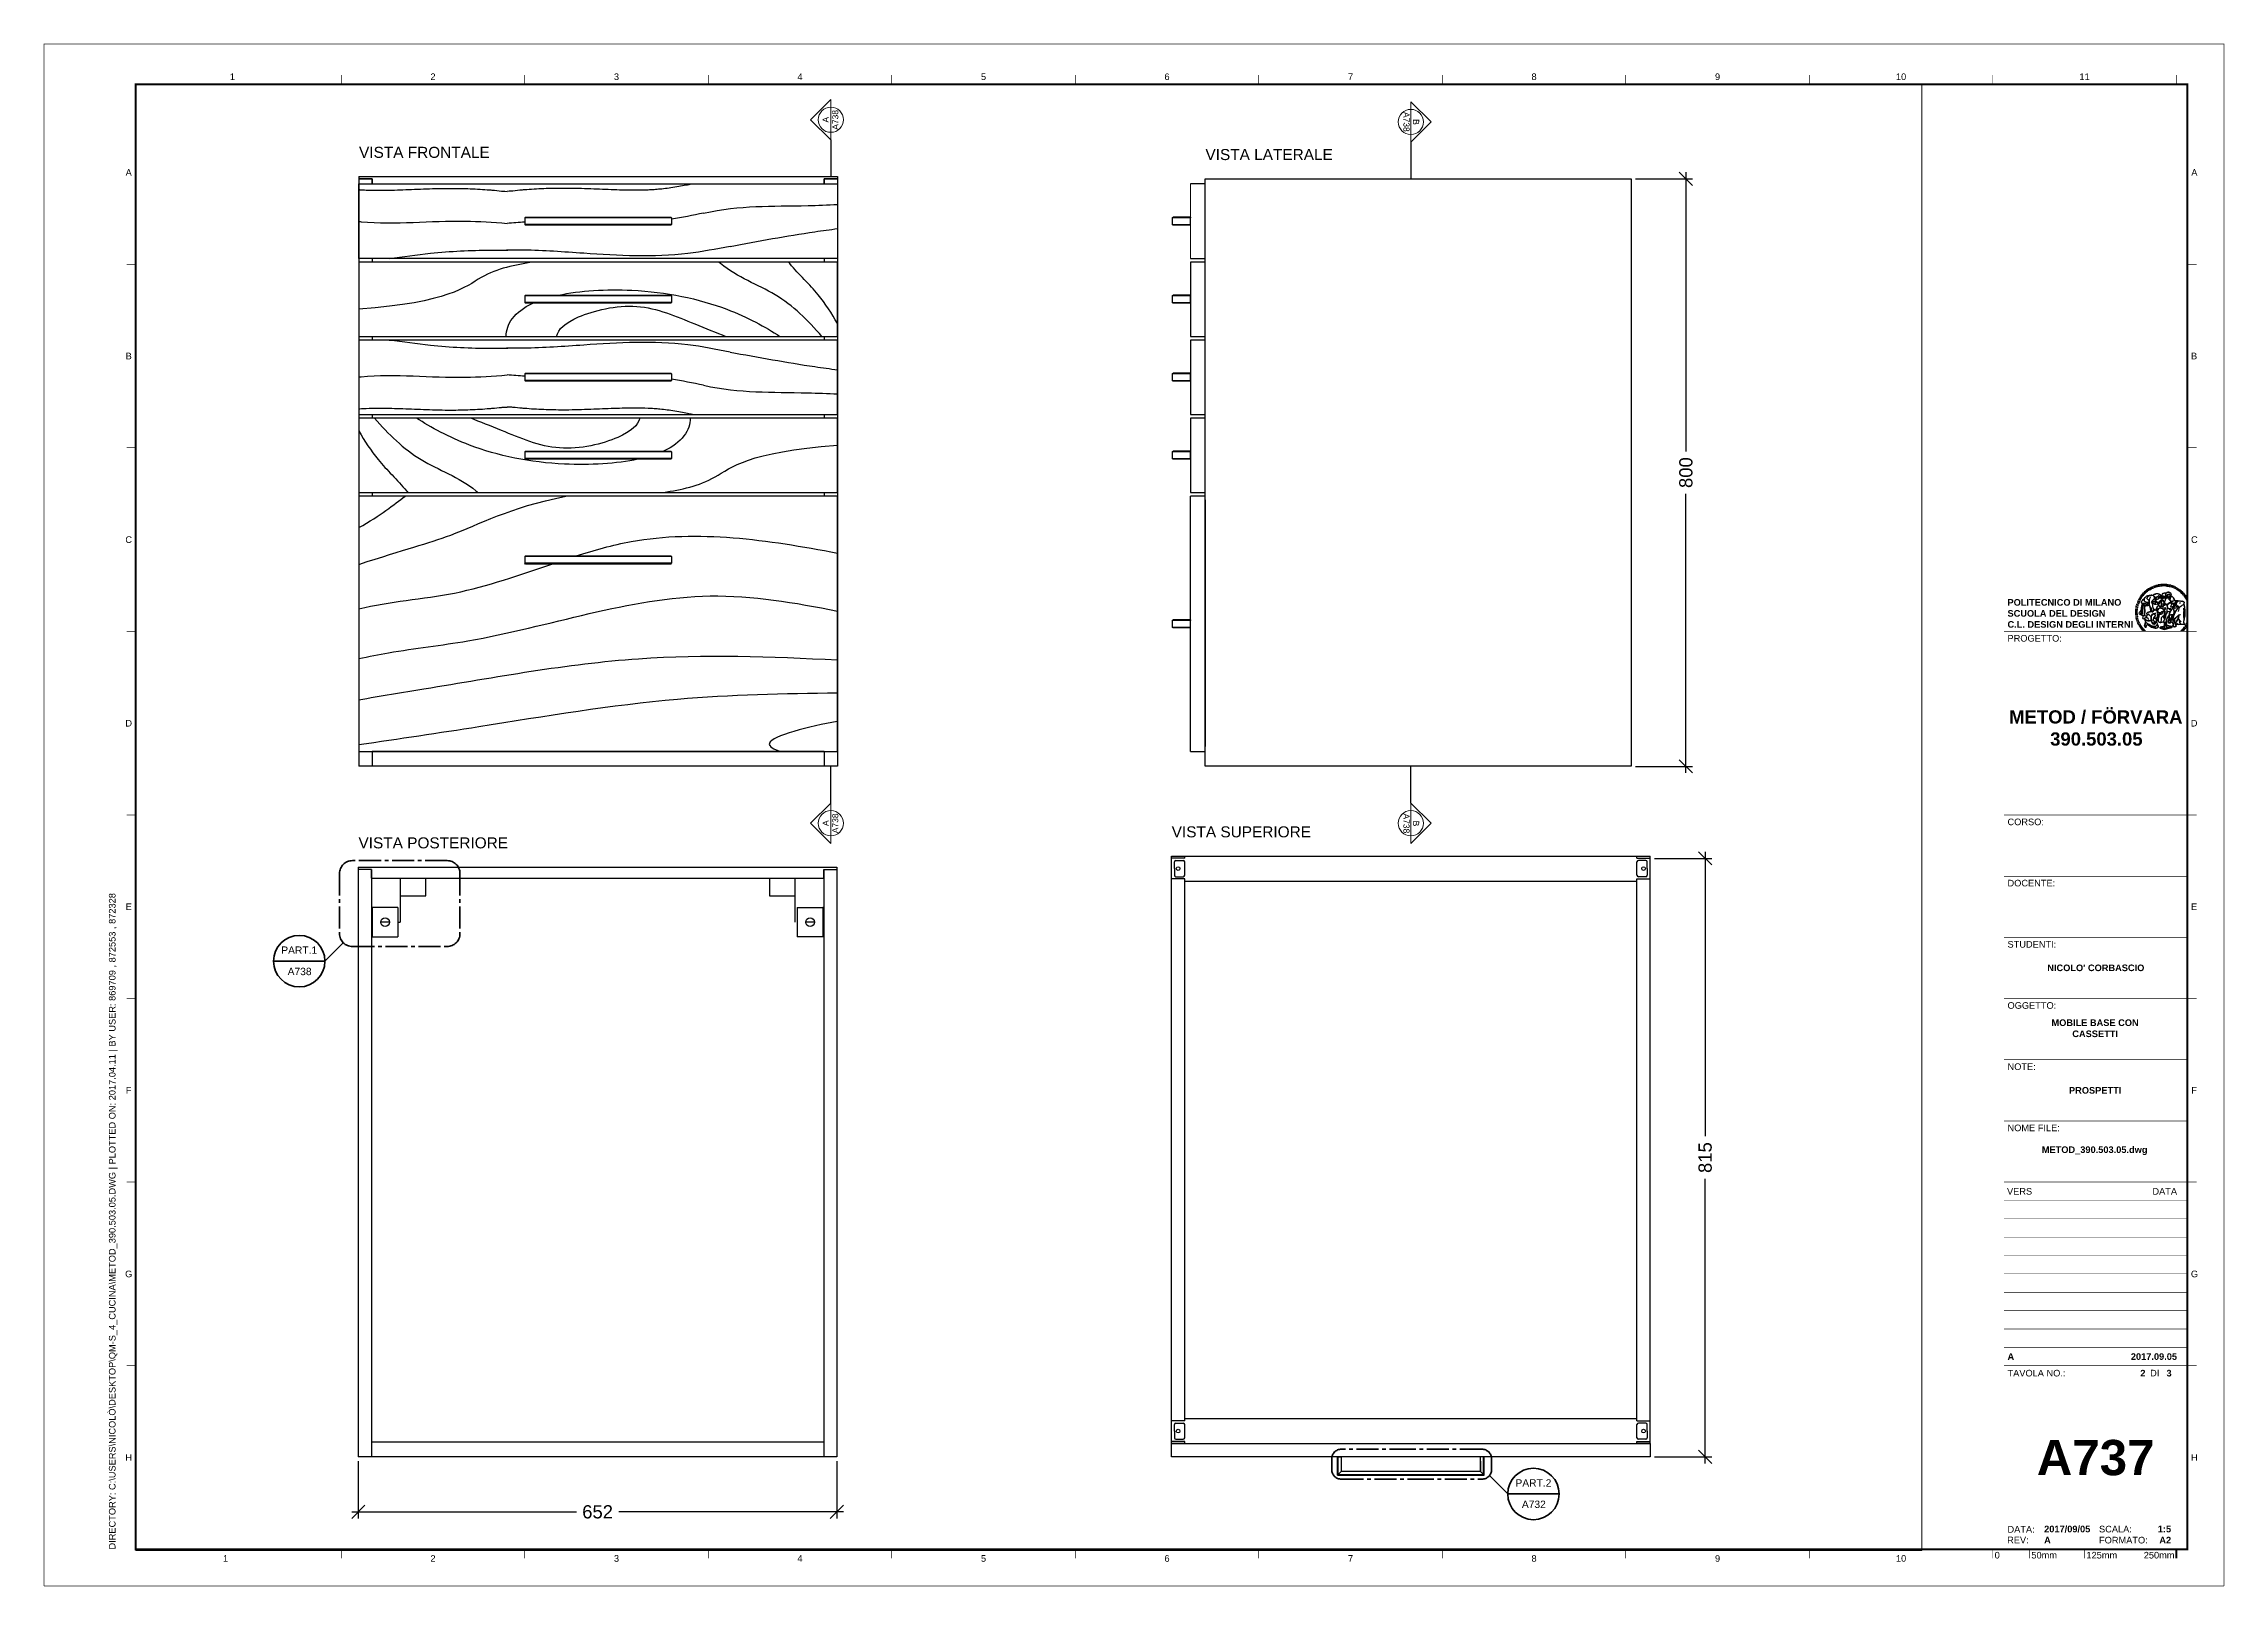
# Paper-space layout 'A737' of a CAD drawing. Header units: millimetres. Extents: x -17 to 577, y -7 to 413.
# The model-space entities are those that its viewports show. They can reach past a viewport. Long polylines and large blocks are cut down to what shows.
import ezdxf
from ezdxf.enums import TextEntityAlignment as Align

# ---------------------------------------------------------------- set-up
doc = ezdxf.new("R2010")
doc.units = ezdxf.units.MM
doc.set_wipeout_variables(frame=1)
doc.linetypes.add('CENTER2', pattern=[1.125, 0.75, -0.125, 0.125, -0.125])
for name, color, linetype, lineweight in [('A-PRSP-1', 7, 'Continuous', 40), ('A-SECT A-MCUT', 7, 'Continuous', 35), ('Struttura', 7, 'Continuous', 18)]:
    doc.layers.add(name, color=color, linetype=linetype, lineweight=lineweight)
for name, color, linetype in [('G-ANNO-LOGO', 3, 'Continuous'), ('G-ANNO-TEXT', 3, 'Continuous'), ('G-ANNO-TTLB', 3, 'Continuous')]:
    doc.layers.add(name, color=color, linetype=linetype)
doc.layers.add('G-ANNO-NPLT', color=210, linetype='Continuous', plot=False)
doc.styles.add('ARIAL', font='arial.ttf')
doc.styles.add('ARIAL-BOLD', font='')
doc.styles.add('E-ARIAL', font='arial.ttf')
doc.styles.get("Standard").update_dxf_attribs({"font": 'arial.ttf'})
doc.styles.get('ARIAL-BOLD').set_extended_font_data('Arial', bold=True)
doc.dimstyles.new('TICK_36', dxfattribs={"dimtxt": 3.6, "dimasz": 3.6, "dimexe": 1.8, "dimexo": 1.2, "dimgap": 1.8, "dimtad": 0, "dimdec": 0, "dimzin": 0, "dimdsep": 46, "dimtxsty": 'ARIAL', "dimblk": 'OBLIQUE', "dimcen": 1.8, "dimdle": 1.8, "dimclrd": 11, "dimclre": 8, "dimclrt": 3, "dimadec": 0, "dimazin": 0, "dimtfac": 1, "dimtdec": 0, "dimtmove": 1, "dimatfit": 3, "dimldrblk": 'OBLIQUE', "dimfxl": 1, "dimtfill": 1, "dimtolj": 1, "dimtzin": 0, "dimarcsym": 0})

psp = doc.layouts.new('A737')

# ---------------------------------------------------------------- texts
at = {"color": 3, "char_height": 3, "attachment_point": 1}
for s, insert in [('VISTA FRONTALE', (69.08, 384.64)), ('VISTA LATERALE', (299.7, 384.04)), ('VISTA POSTERIORE', (68.93, 196.57)), ('VISTA SUPERIORE', (290.5, 199.57))]:
    psp.add_mtext_dynamic_manual_height_columns(s, width=109.8928, gutter_width=12.5, heights=[0], dxfattribs=dict(at, insert=insert))
at = {"linetype": 'Continuous', "lineweight": 20}
for tag, text, height, rotation, p in [('A', 'A301', 1.698, 90, (195.38, 392.02)), ('A738', 'A', 1.65, 90, (198.01, 391.98)), ('A738', 'A', 1.65, 270, (355.3, 391.44)), ('B', 'A301', 1.698, 270, (357.93, 391.4)), ('A738', 'A', 1.65, 90, (198, 200.39)), ('A738', 'A', 1.65, 270, (355.3, 200.37)), ('A', 'A301', 1.698, 90, (195.37, 200.43)), ('B', 'A301', 1.698, 270, (357.93, 200.35))]:
    psp.add_attdef(tag, text=text, height=height, rotation=rotation, dxfattribs=at).set_placement(p, align=Align.TOP_CENTER)
at = {"color": 3, "style": 'ARIAL'}
for tag, p in [('PART.1', (52.78, 166.85)), ('PART.2', (389.06, 21.73))]:
    psp.add_attdef(tag, text='1', height=2, dxfattribs=at).set_placement(p, align=Align.TOP_CENTER)
for tag, p in [('A738', (49.63, 159.04)), ('A732', (385.91, 13.92))]:
    psp.add_attdef(tag, p, '', height=2, dxfattribs=at)

msp = doc.modelspace()

# ---------------------------------------------------------------- blocks, each defined once
blk = doc.blocks.new('logoPolimi')
for p, q in [((-1.49, 1.84), (-1.36, 1.68)), ((-1.41, 1.91), (-1.28, 1.74)), ((-1.32, 1.97), (-1.2, 1.8)), ((-1.22, 2.03), (-1.11, 1.85)), ((-1.13, 2.09), (-1.03, 1.9)), ((-1.03, 2.14), (-0.94, 1.95)), ((-0.93, 2.18), (-0.84, 1.99)), ((-0.83, 2.22), (-0.75, 2.03)), ((-0.72, 2.26), (-0.66, 2.06)), ((-0.61, 2.29), (-0.56, 2.09)), ((-0.51, 2.32), (-0.46, 2.11)), ((-0.4, 2.34), (-0.36, 2.13)), ((-0.29, 2.35), (-0.26, 2.14)), ((-0.18, 2.36), (-0.16, 2.15)), ((-0.07, 2.37), (-0.06, 2.16)), ((0.04, 2.37), (0.04, 2.16)), ((0.15, 2.36), (0.14, 2.16)), ((0.26, 2.36), (0.24, 2.15)), ((0.37, 2.34), (0.34, 2.13)), ((0.48, 2.32), (0.44, 2.12)), ((0.59, 2.3), (0.54, 2.09)), ((0.69, 2.27), (0.63, 2.07)), ((0.8, 2.23), (0.73, 2.03)), ((0.9, 2.19), (0.82, 2)), ((1, 2.15), (0.91, 1.96)), ((1.1, 2.1), (1, 1.91)), ((1.2, 2.04), (1.09, 1.86)), ((1.29, 1.99), (1.18, 1.81)), ((1.38, 1.92), (1.26, 1.75)), ((1.47, 1.86), (1.34, 1.69)), ((-2.37, 0.12), (-2.16, 0.11)), ((-2.37, 0.01), (-2.16, 0.01)), ((-2.36, 0.23), (-2.15, 0.21)), ((-2.35, 0.34), (-2.14, 0.31)), ((-2.33, 0.45), (-2.12, 0.41)), ((-2.3, 0.55), (-2.1, 0.51)), ((-2.28, 0.66), (-2.07, 0.6)), ((-2.24, 0.77), (-2.04, 0.7)), ((-2.2, 0.87), (-2.01, 0.79)), ((-2.16, 0.97), (-1.97, 0.89)), ((-2.11, 1.07), (-1.93, 0.98)), ((-2.06, 1.17), (-1.88, 1.07)), ((-2.01, 1.26), (-1.83, 1.15)), ((-1.94, 1.36), (-1.77, 1.24)), ((-1.88, 1.45), (-1.71, 1.32)), ((-1.84, 0.03), (-1.82, 0.35)), ((-1.81, 1.53), (-1.65, 1.4)), ((-1.74, 1.61), (-1.58, 1.47)), ((-1.73, 0.59), (-1.73, 0.59)), ((-1.73, 0.59), (-1.73, 0.59)), ((-1.66, 1.69), (-1.51, 1.54)), ((-1.65, 0.57), (-1.65, 0.57)), ((-1.59, 1.12), (-1.59, 1.12)), ((-1.58, 1.77), (-1.44, 1.61)), ((-1.51, 0.55), (-1.51, 0.55)), ((-1.51, 0.55), (-1.51, 0.55)), ((-1.31, 0.79), (-1.21, 0.75)), ((-1.21, 0.75), (-1.31, 0.79)), ((-1.21, 0.75), (-1.31, 0.79)), ((-1.21, 0.75), (-1.21, 0.75)), ((-1.21, 0.75), (-1.21, 0.75)), ((-1.19, 0.76), (-1.19, 0.76)), ((-1.19, 0.76), (-1.19, 0.76)), ((-1.17, 0.99), (-1.18, 0.99)), ((-1.18, 0.99), (-1.17, 0.99)), ((-1.16, 0.57), (-1.16, 0.57)), ((-1.16, 0.57), (-1.16, 0.57)), ((-1.1, 0.01), (-0.99, 0.06)), ((-0.99, 0.06), (-1.1, 0.01)), ((-0.99, 0.06), (-1.1, 0.01)), ((-0.99, 0.06), (-0.99, 0.06)), ((-0.99, 0.06), (-0.99, 0.06)), ((-0.97, 0.79), (-0.98, 0.79)), ((-0.89, 0.84), (-0.97, 0.79)), ((-0.97, 0.79), (-0.89, 0.84)), ((-0.96, 1.41), (-0.96, 1.41)), ((-0.96, 1.41), (-0.96, 1.41)), ((-0.89, 0.84), (-0.82, 0.87)), ((-0.82, 0.87), (-0.89, 0.84)), ((-0.89, 0.84), (-0.82, 0.87)), ((-0.88, 0.83), (-0.89, 0.84)), ((-0.85, 1.39), (-0.85, 1.39)), ((-0.85, 1.39), (-0.85, 1.39)), ((-0.84, 0.14), (-0.84, 0.14)), ((-0.77, 1.08), (-0.78, 1.08)), ((-0.78, 1.08), (-0.77, 1.08)), ((-0.61, 1.12), (-0.77, 1.08)), ((-0.77, 1.08), (-0.61, 1.12)), ((-0.77, 1.08), (-0.61, 1.12)), ((-0.75, 1.3), (-0.76, 1.29)), ((-0.76, 1.29), (-0.75, 1.3)), ((-0.65, 0.99), (-0.7, 0.96)), ((-0.69, 0.18), (-0.68, 0.18)), ((-0.66, 0.93), (-0.66, 0.93)), ((-0.66, 0.93), (-0.64, 0.93)), ((-0.66, 0.93), (-0.66, 0.93)), ((-0.66, 0.93), (-0.66, 0.93)), ((-0.63, 1.01), (-0.63, 1.01)), ((-0.63, 1.01), (-0.62, 1.01)), ((-0.63, 0.66), (-0.63, 0.66)), ((-0.6, 1.12), (-0.61, 1.12)), ((-0.61, 1.12), (-0.6, 1.12)), ((-0.61, 1.12), (-0.6, 1.12)), ((-0.61, 0.86), (-0.57, 0.85)), ((-0.57, 0.85), (-0.61, 0.86)), ((-0.61, 0.86), (-0.57, 0.85)), ((-0.53, 1.08), (-0.6, 1.12)), ((-0.6, 1.12), (-0.6, 1.11)), ((-0.6, 1.12), (-0.53, 1.08)), ((-0.57, 0.8), (-0.59, 0.8)), ((-0.57, 0.85), (-0.53, 0.84)), ((-0.57, 0.85), (-0.57, 0.85)), ((-0.57, 0.85), (-0.57, 0.85)), ((-0.57, 0.85), (-0.53, 0.84)), ((-0.56, 0.29), (-0.49, 0.48)), ((-0.56, 0.14), (-0.56, 0.29)), ((-0.5, 0.11), (-0.56, 0.14)), ((-0.53, 0.84), (-0.51, 0.84)), ((-0.53, 0.84), (-0.51, 0.84)), ((-0.53, 0.84), (-0.53, 0.84)), ((-0.51, 0.11), (-0.51, 0.11)), ((-0.51, 0.11), (-0.51, 0.11)), ((-0.34, 0.33), (-0.5, 0.11)), ((-0.49, 0.48), (-0.41, 0.55)), ((-0.42, 0.8), (-0.47, 0.79)), ((-0.42, 0.8), (-0.47, 0.79)), ((-0.47, 0.79), (-0.45, 0.76)), ((-0.47, 0.79), (-0.45, 0.76)), ((-0.45, 1.14), (-0.42, 1.11)), ((-0.42, 1.26), (-0.36, 1.22)), ((-0.41, 0.55), (-0.34, 0.49)), ((-0.4, 1.37), (-0.38, 1.38)), ((-0.39, 1.37), (-0.4, 1.37)), ((-0.35, 1.33), (-0.4, 1.37)), ((-0.39, 1.24), (-0.4, 1.23)), ((-0.38, 1.14), (-0.38, 1.14)), ((-0.34, 0.49), (-0.09, 0.48)), ((-0.16, 0.32), (-0.34, 0.33)), ((-0.14, 0.32), (-0.31, 0.34)), ((-0.28, 1.3), (-0.29, 1.3)), ((-0.28, 1.3), (-0.28, 1.3)), ((-0.16, 1.24), (-0.16, 1.25)), ((-0.16, 1.25), (-0.16, 1.25)), ((-0.16, 0.49), (-0.14, 0.64)), ((-0.06, 0.27), (-0.16, 0.32)), ((-0.1, 0.88), (-0.09, 0.87)), ((-0.08, 1.37), (-0.08, 1.38)), ((-0.08, 1.23), (-0.05, 1.21)), ((-0.05, 1.21), (-0.08, 1.23)), ((-0.08, 1.23), (-0.05, 1.21)), ((-0.03, 0.26), (-0.06, 0.27)), ((-0.05, 1.21), (-0.04, 1.21)), ((-0.04, 1.21), (-0.05, 1.21)), ((-0.04, 1.21), (-0.04, 1.21)), ((-0.04, 1.21), (-0.04, 1.21)), ((-0.04, 0.48), (-0.03, 0.26)), ((0.03, 1.15), (0.03, 1.15)), ((0.03, 0.66), (0.03, 0.67)), ((0.07, 0.58), (0.07, 0.57)), ((0.1, 1.18), (0.1, 1.18)), ((0.1, 0.84), (0.1, 0.84)), ((0.13, 1.32), (0.17, 1.19)), ((0.14, 0.71), (0.34, 0.65)), ((0.31, 0.56), (0.17, 0.63)), ((0.27, 1.61), (0.27, 1.61)), ((0.27, 1.61), (0.27, 1.61)), ((0.27, 1.61), (0.27, 1.61)), ((0.29, 1.29), (0.29, 1.29)), ((0.29, 1.29), (0.29, 1.29)), ((0.29, 1.29), (0.29, 1.29)), ((0.29, 1.29), (0.29, 1.29)), ((0.33, 0.49), (0.34, 0.49)), ((0.33, 0.03), (0.35, 0.03)), ((0.33, 0.03), (0.35, 0.03)), ((0.34, 0.65), (0.34, 0.64)), ((0.35, 0.03), (0.57, 0.06)), ((0.35, 0.03), (0.57, 0.06)), ((0.35, 0.03), (0.35, 0.03)), ((0.35, 0.03), (0.35, 0.03)), ((0.38, 1.36), (0.37, 1.35)), ((0.38, 0.34), (0.37, 0.34)), ((0.38, 0.34), (0.38, 0.34)), ((0.43, 0.67), (0.39, 0.64)), ((0.49, 1.05), (0.51, 1.13)), ((0.51, 1.13), (0.49, 1.05)), ((0.49, 1.05), (0.51, 1.13)), ((0.51, 1.31), (0.5, 1.29)), ((0.51, 1.13), (0.52, 1.23)), ((0.52, 1.23), (0.51, 1.23)), ((0.51, 1.23), (0.52, 1.23)), ((0.52, 1.23), (0.51, 1.13)), ((0.51, 1.13), (0.52, 1.23)), ((0.52, 1.24), (0.6, 1.37)), ((0.52, 1.23), (0.6, 1.36)), ((0.6, 1.36), (0.52, 1.23)), ((0.52, 1.23), (0.52, 1.23)), ((0.52, 1.23), (0.52, 1.24)), ((0.52, 1.23), (0.52, 1.23)), ((0.55, 1.07), (0.53, 1.06)), ((0.53, 1.04), (0.53, 1.06)), ((0.53, 1.05), (0.53, 1.04)), ((0.54, 0.3), (0.63, 0.32)), ((0.54, -0.08), (0.61, 0.06)), ((0.61, 0.06), (0.54, -0.08)), ((0.54, -0.08), (0.61, 0.06)), ((0.56, 0.19), (0.59, 0.21)), ((0.57, 1.07), (0.57, 1.07)), ((0.57, 1.07), (0.57, 1.07)), ((0.57, 1.07), (0.57, 1.07)), ((0.57, 1.07), (0.57, 1.07)), ((0.57, 1.07), (0.57, 1.07)), ((0.57, 1.07), (0.57, 1.07)), ((0.57, 1.07), (0.57, 1.07)), ((0.58, 0.3), (0.59, 0.29)), ((0.59, 0.78), (0.59, 0.79)), ((0.59, 0.79), (0.59, 0.79)), ((0.59, 0.79), (0.59, 0.79)), ((0.59, 0.79), (0.59, 0.78)), ((0.61, 0.06), (0.6, 0.07)), ((0.6, 0.07), (0.61, 0.06)), ((0.61, 0.06), (0.61, 0.07)), ((0.62, 0.21), (0.65, 0.22)), ((0.64, 1.37), (0.65, 1.37)), ((0.69, 0.86), (0.68, 0.86)), ((0.68, 0.86), (0.69, 0.86)), ((0.68, 0.76), (0.68, 0.76)), ((0.76, 0.26), (0.76, 0.26)), ((0.82, 0.35), (0.84, 0.36)), ((0.82, 0.35), (0.82, 0.35)), ((0.84, 0.36), (0.84, 0.37)), ((0.85, 0.34), (1.05, 0.35)), ((0.93, 1.05), (0.93, 1.05)), ((0.93, 1.05), (0.93, 1.05)), ((0.93, 1.05), (0.93, 1.04)), ((0.93, 1.05), (0.93, 1.05)), ((0.97, 0.66), (0.96, 0.66)), ((1.01, 0.97), (0.98, 0.96)), ((1.17, 0.96), (1.17, 0.95)), ((1.17, 0.95), (1.17, 0.95)), ((1.34, 0.37), (1.26, 0.04)), ((1.27, 0.37), (1.27, 0.38)), ((1.28, 0.95), (1.28, 0.95)), ((1.37, 0.73), (1.46, 0.81)), ((1.41, 0.4), (1.41, 0.41)), ((1.56, 1.79), (1.42, 1.63)), ((1.64, 1.71), (1.49, 1.56)), ((1.49, 0.9), (1.57, 0.92)), ((1.72, 1.63), (1.56, 1.49)), ((1.67, 0.6), (1.57, 0.53)), ((1.79, 1.55), (1.63, 1.41)), ((1.86, 1.47), (1.7, 1.34)), ((1.93, 1.38), (1.76, 1.26)), ((1.99, 1.29), (1.81, 1.17)), ((2.05, 1.19), (1.87, 1.09)), ((2.1, 1.1), (1.92, 1)), ((2.15, 1), (1.96, 0.91)), ((2.19, 0.9), (2, 0.82)), ((2.23, 0.79), (2.04, 0.72)), ((2.27, 0.69), (2.07, 0.63)), ((2.3, 0.58), (2.09, 0.53)), ((2.32, 0.47), (2.12, 0.43)), ((2.34, 0.37), (2.13, 0.33)), ((2.36, 0.26), (2.15, 0.23)), ((2.37, 0.15), (2.16, 0.13)), ((2.37, 0.04), (2.16, 0.03)), ((-2.37, -0.1), (-2.16, -0.09)), ((-2.36, -0.21), (-2.15, -0.19)), ((-2.35, -0.32), (-2.14, -0.29)), ((-2.33, -0.43), (-2.12, -0.39)), ((-2.31, -0.54), (-2.1, -0.49)), ((-2.28, -0.65), (-2.08, -0.59)), ((-2.25, -0.75), (-2.05, -0.69)), ((-2.21, -0.86), (-2.02, -0.78)), ((-2.17, -0.96), (-1.98, -0.87)), ((-2.12, -1.06), (-1.93, -0.96)), ((-2.07, -1.16), (-1.89, -1.05)), ((-2.04, -0.15), (-1.97, -0.2)), ((-2.01, -1.25), (-1.84, -1.14)), ((-1.95, -1.34), (-1.78, -1.22)), ((-1.89, -1.43), (-1.72, -1.31)), ((-1.82, -1.52), (-1.66, -1.38)), ((-1.75, -1.6), (-1.59, -1.46)), ((-1.67, -1.68), (-1.52, -1.53)), ((-1.58, -0.12), (-1.6, -0.18)), ((-1.6, -0.18), (-1.58, -0.28)), ((-1.57, -0.54), (-1.59, -0.54)), ((-1.59, -0.54), (-1.59, -0.54)), ((-1.59, -1.76), (-1.45, -1.6)), ((-1.56, -0.32), (-1.56, -0.31)), ((-1.56, -0.31), (-1.56, -0.31)), ((-1.53, -0.65), (-1.53, -0.65)), ((-1.53, -0.65), (-1.53, -0.65)), ((-1.51, -1.83), (-1.37, -1.67)), ((-1.48, -0.86), (-1.48, -0.85)), ((-1.42, -0.37), (-1.42, -0.37)), ((-1.42, -1.9), (-1.29, -1.73)), ((-1.38, -0.46), (-1.38, -0.46)), ((-1.33, -1.96), (-1.21, -1.79)), ((-1.31, -0.24), (-1.31, -0.23)), ((-1.31, -0.23), (-1.31, -0.24)), ((-1.23, -0.19), (-1.23, -0.19)), ((-1.23, -0.19), (-1.23, -0.19)), ((-1.23, -0.19), (-1.23, -0.19)), ((-1.23, -0.19), (-1.23, -0.19)), ((-1.01, -0.39), (-1.02, -0.39)), ((-1.02, -0.39), (-1.01, -0.39)), ((-1.02, -0.7), (-1.02, -0.7)), ((-1.02, -0.7), (-1.02, -0.7)), ((-1.02, -0.7), (-1.02, -0.7)), ((-0.79, -0.51), (-0.83, -0.58)), ((-0.83, -0.58), (-0.79, -0.51)), ((-0.83, -0.58), (-0.79, -0.51)), ((-0.78, -1.05), (-0.83, -0.94)), ((-0.83, -0.94), (-0.78, -1.05)), ((-0.83, -0.94), (-0.83, -0.94)), ((-0.83, -0.94), (-0.78, -1.05)), ((-0.82, -1.23), (-0.82, -1.23)), ((-0.82, -1.23), (-0.77, -1.23)), ((-0.77, -1.23), (-0.82, -1.23)), ((-0.82, -1.23), (-0.82, -1.23)), ((-0.77, -1.23), (-0.82, -1.23)), ((-0.75, -0.96), (-0.8, -0.89)), ((-0.8, -0.89), (-0.79, -0.92)), ((-0.79, -0.92), (-0.8, -0.89)), ((-0.8, -0.89), (-0.75, -0.96)), ((-0.79, -0.92), (-0.8, -0.89)), ((-0.8, -0.89), (-0.8, -0.89)), ((-0.8, -0.89), (-0.75, -0.96)), ((-0.79, -0.92), (-0.78, -0.95)), ((-0.78, -0.95), (-0.79, -0.92)), ((-0.78, -0.95), (-0.79, -0.92)), ((-0.77, -0.49), (-0.78, -0.48)), ((-0.78, -0.48), (-0.77, -0.49)), ((-0.78, -0.95), (-0.76, -1)), ((-0.76, -1), (-0.78, -0.95)), ((-0.76, -1), (-0.78, -0.95)), ((-0.71, -0.89), (-0.75, -0.87)), ((-0.75, -0.87), (-0.71, -0.89)), ((-0.75, -0.87), (-0.71, -0.89)), ((-0.72, -1.01), (-0.75, -0.96)), ((-0.75, -0.96), (-0.72, -1.01)), ((-0.75, -0.96), (-0.72, -1.01)), ((-0.64, -0.93), (-0.71, -0.89)), ((-0.71, -0.89), (-0.64, -0.93)), ((-0.71, -0.89), (-0.64, -0.93)), ((-0.66, -0.53), (-0.66, -0.53)), ((-0.66, -0.53), (-0.66, -0.53)), ((-0.66, -0.53), (-0.66, -0.53)), ((-0.39, -0.81), (-0.51, -0.69)), ((-0.51, -1.04), (-0.5, -1.04)), ((-0.48, -0.42), (-0.48, -0.42)), ((-0.48, -0.42), (-0.48, -0.42)), ((-0.48, -0.42), (-0.48, -0.42)), ((-0.41, -0.51), (-0.41, -0.51)), ((-0.38, -0.05), (-0.39, -0.12)), ((-0.39, -0.12), (-0.37, -0.1)), ((-0.35, -0.14), (-0.37, -0.08)), ((-0.37, -0.09), (-0.37, -0.09)), ((-0.33, -0.12), (-0.35, -0.14)), ((-0.32, -0.14), (-0.35, -0.14)), ((-0.35, -0.18), (-0.34, -0.22)), ((-0.34, -0.08), (-0.29, -0.16)), ((-0.34, -0.22), (-0.34, -0.22)), ((-0.27, -0.17), (-0.32, -0.14)), ((-0.25, -0.91), (-0.26, -0.9)), ((-0.26, -1.29), (0.1, -1.2)), ((0.1, -1.2), (-0.26, -1.29)), ((0.08, -1.4), (-0.26, -1.29)), ((-0.26, -1.29), (0.08, -1.4)), ((-0.26, -1.38), (-0.26, -1.29)), ((-0.26, -1.29), (-0.26, -1.29)), ((-0.26, -1.29), (-0.26, -1.38)), ((-0.26, -1.29), (0.08, -1.4)), ((-0.26, -1.29), (-0.26, -1.29)), ((0.08, -1.49), (-0.26, -1.38)), ((-0.26, -1.38), (0.09, -1.49)), ((-0.14, -0.15), (-0.16, -0.13)), ((-0.11, -0.04), (-0.12, -0.05)), ((-0.04, -0.41), (-0.01, -0.44)), ((-0.01, -0.44), (-0.04, -0.41)), ((-0.04, -0.41), (-0.01, -0.44)), ((0.07, -0.84), (0.07, -0.84)), ((0.07, -0.84), (0.07, -0.84)), ((0.1, -1.2), (0.08, -1.32)), ((0.08, -1.32), (0.13, -1.2)), ((0.08, -1.4), (0.72, -1.22)), ((0.72, -1.22), (0.08, -1.4)), ((0.08, -1.4), (0.72, -1.22)), ((0.72, -1.31), (0.08, -1.49)), ((0.08, -1.44), (0.08, -1.4)), ((0.08, -1.4), (0.08, -1.44)), ((0.08, -1.4), (0.08, -1.49)), ((0.08, -1.49), (0.08, -1.44)), ((0.08, -1.44), (0.08, -1.44)), ((0.08, -1.44), (0.08, -1.45)), ((0.08, -1.45), (0.08, -1.46)), ((0.08, -1.46), (0.08, -1.49)), ((0.1, -1.01), (0.09, -0.86)), ((0.1, -1.01), (0.09, -0.86)), ((0.09, -1.49), (0.72, -1.31)), ((0.1, -1.2), (0.12, -1.04)), ((0.12, -1.04), (0.1, -1.2)), ((0.13, -1.2), (0.1, -1.2)), ((0.1, -1.2), (0.13, -1.2)), ((0.13, -1.2), (0.1, -1.2)), ((0.1, -1.2), (0.1, -1.2)), ((0.11, -0.44), (0.11, -0.44)), ((0.11, -0.44), (0.11, -0.44)), ((0.12, -0.21), (0.12, -0.21)), ((0.12, -0.21), (0.12, -0.21)), ((0.12, -0.21), (0.12, -0.21)), ((0.12, -0.21), (0.12, -0.21)), ((0.12, -0.21), (0.12, -0.21)), ((0.12, -0.21), (0.12, -0.21)), ((0.12, -0.21), (0.12, -0.21)), ((0.12, -0.21), (0.12, -0.21)), ((0.12, -0.21), (0.12, -0.21)), ((0.12, -0.21), (0.12, -0.21)), ((0.12, -0.21), (0.12, -0.21)), ((0.12, -0.21), (0.12, -0.21)), ((0.12, -0.21), (0.12, -0.21)), ((0.12, -0.56), (0.14, -0.53)), ((0.14, -0.53), (0.12, -0.56)), ((0.12, -0.56), (0.14, -0.53)), ((0.12, -1.04), (0.12, -1.04)), ((0.12, -1.04), (0.12, -1.04)), ((0.12, -1.04), (0.12, -1.04)), ((0.21, -0.99), (0.13, -1.2)), ((0.13, -1.2), (0.21, -0.99)), ((0.36, -1.14), (0.13, -1.2)), ((0.13, -1.2), (0.26, -1.17)), ((0.14, -0.53), (0.16, -0.49)), ((0.16, -0.49), (0.14, -0.53)), ((0.14, -0.53), (0.16, -0.49)), ((0.16, -0.49), (0.16, -0.49)), ((0.16, -0.49), (0.16, -0.49)), ((0.28, -1.19), (0.21, -0.99)), ((0.21, -0.99), (0.31, -1.27)), ((0.24, -0.17), (0.24, -0.16)), ((0.24, -0.16), (0.24, -0.17)), ((0.25, -0.84), (0.25, -0.88)), ((0.25, -0.88), (0.25, -0.84)), ((0.25, -0.88), (0.25, -0.84)), ((0.25, -0.88), (0.29, -1.17)), ((0.26, -0.88), (0.25, -0.88)), ((0.31, -1.27), (0.25, -0.88)), ((0.26, -1.17), (0.28, -1.16)), ((0.28, -1.16), (0.36, -1.14)), ((0.29, -1.17), (0.28, -1.19)), ((0.36, -1.14), (0.72, -1.22)), ((0.72, -1.22), (0.36, -1.14)), ((0.49, -0.31), (0.49, -0.31)), ((0.49, -0.31), (0.49, -0.31)), ((0.5, -0.27), (0.5, -0.27)), ((0.51, -0.27), (0.51, -0.27)), ((0.72, -0.81), (0.75, -0.89)), ((0.72, -1.22), (0.72, -1.31)), ((0.72, -1.31), (0.72, -1.22)), ((0.74, -0.23), (0.74, -0.23)), ((0.74, -0.23), (0.75, -0.24)), ((0.75, -0.23), (0.75, -0.23)), ((0.86, -0.25), (0.82, -0.34)), ((0.87, -0.22), (0.86, -0.23)), ((0.87, -0.22), (0.86, -0.25)), ((0.96, -0.58), (0.96, -0.57)), ((1.05, -1.05), (1.04, -1.05)), ((1.28, -2), (1.17, -1.82)), ((1.37, -1.93), (1.25, -1.76)), ((1.31, -0.27), (1.3, -0.26)), ((1.3, -0.26), (1.3, -0.26)), ((1.3, -0.26), (1.3, -0.26)), ((1.3, -0.26), (1.31, -0.27)), ((1.3, -0.26), (1.3, -0.26)), ((1.46, -1.87), (1.33, -1.7)), ((1.54, -1.8), (1.41, -1.64)), ((1.63, -1.72), (1.48, -1.57)), ((1.71, -1.65), (1.55, -1.5)), ((1.78, -1.57), (1.62, -1.43)), ((1.85, -1.48), (1.69, -1.35)), ((1.92, -1.39), (1.75, -1.27)), ((1.98, -1.3), (1.81, -1.19)), ((2.04, -1.21), (1.86, -1.1)), ((2.09, -1.11), (1.91, -1.01)), ((2.14, -1.01), (1.95, -0.92)), ((2.19, -0.91), (1.99, -0.83)), ((2.23, -0.81), (2.03, -0.74)), ((2.26, -0.7), (2.06, -0.64)), ((2.29, -0.6), (2.09, -0.55)), ((2.32, -0.49), (2.11, -0.45)), ((2.34, -0.38), (2.13, -0.35)), ((2.35, -0.27), (2.15, -0.25)), ((2.37, -0.08), (2.16, -0.07)), ((2.36, -0.16), (2.16, -0.15)), ((-1.24, -2.02), (-1.13, -1.84)), ((-1.14, -2.08), (-1.04, -1.89)), ((-1.04, -2.13), (-0.95, -1.94)), ((-0.94, -2.18), (-0.86, -1.98)), ((-0.84, -2.22), (-0.77, -2.02)), ((-0.74, -2.25), (-0.67, -2.05)), ((-0.63, -2.29), (-0.57, -2.08)), ((-0.52, -2.31), (-0.48, -2.11)), ((-0.42, -2.33), (-0.38, -2.13)), ((-0.31, -2.35), (-0.28, -2.14)), ((-0.2, -2.36), (-0.18, -2.15)), ((-0.09, -2.37), (-0.08, -2.16)), ((0.03, -2.37), (0.02, -2.16)), ((0.14, -2.37), (0.12, -2.16)), ((0.25, -2.36), (0.22, -2.15)), ((0.35, -2.34), (0.32, -2.14)), ((0.46, -2.32), (0.42, -2.12)), ((0.57, -2.3), (0.52, -2.1)), ((0.68, -2.27), (0.62, -2.07)), ((0.78, -2.24), (0.71, -2.04)), ((0.89, -2.2), (0.81, -2)), ((0.99, -2.15), (0.9, -1.96)), ((1.09, -2.11), (0.99, -1.92)), ((1.19, -2.05), (1.08, -1.87))]:
    blk.add_line(p, q)
for points in [[(-1.9, 0.12), (-1.94, 0.02), (-2.05, -0.09), (-2.05, -0.09)], [(-1.86, 0.38), (-1.86, 0.38), (-1.87, 0.19), (-1.9, 0.12)], [(-1.76, 0.6), (-1.76, 0.6), (-1.84, 0.57), (-1.86, 0.38)], [(-1.86, -0.04), (-1.84, 0.02), (-1.84, 0.03), (-1.84, 0.03)], [(-1.82, 0.78), (-1.83, 0.8), (-1.85, 0.86), (-1.83, 0.88)], [(-1.82, 0.78), (-1.83, 0.8), (-1.85, 0.86), (-1.83, 0.88)], [(-1.83, 0.88), (-1.81, 0.9), (-1.76, 0.96), (-1.76, 0.96)], [(-1.83, 0.88), (-1.81, 0.9), (-1.76, 0.96), (-1.76, 0.96)], [(-1.76, 0.6), (-1.83, 0.7), (-1.78, 0.74), (-1.78, 0.74)], [(-1.78, 0.74), (-1.79, 0.74), (-1.83, 0.7), (-1.76, 0.6)], [(-1.78, 0.74), (-1.8, 0.76), (-1.81, 0.78), (-1.82, 0.78)], [(-1.78, 0.74), (-1.8, 0.76), (-1.81, 0.78), (-1.82, 0.78)], [(-1.82, 0.35), (-1.81, 0.5), (-1.73, 0.59), (-1.73, 0.59)], [(-1.82, -0.19), (-1.73, -0.07), (-1.75, 0.14), (-1.75, 0.3)], [(-1.75, 0.33), (-1.75, 0.17), (-1.73, -0.05), (-1.8, -0.17)], [(-1.78, 0.74), (-1.75, 0.72), (-1.72, 0.69), (-1.68, 0.7)], [(-1.68, 0.7), (-1.72, 0.69), (-1.75, 0.72), (-1.78, 0.74)], [(-1.68, 0.7), (-1.72, 0.69), (-1.75, 0.72), (-1.78, 0.74)], [(-1.78, 0.74), (-1.78, 0.74), (-1.78, 0.74), (-1.78, 0.74)], [(-1.76, 0.96), (-1.68, 1.1), (-1.59, 1.12), (-1.59, 1.12)], [(-1.76, 0.96), (-1.68, 1.1), (-1.6, 1.12), (-1.6, 1.12)], [(-1.73, 0.59), (-1.74, 0.59), (-1.75, 0.6), (-1.76, 0.6)], [(-1.73, 0.59), (-1.74, 0.59), (-1.75, 0.6), (-1.76, 0.6)], [(-1.75, 0.3), (-1.76, 0.47), (-1.65, 0.57), (-1.65, 0.57)], [(-1.65, 0.57), (-1.65, 0.57), (-1.76, 0.5), (-1.75, 0.33)], [(-1.65, 0.57), (-1.68, 0.58), (-1.7, 0.58), (-1.73, 0.59)], [(-1.65, 0.57), (-1.68, 0.58), (-1.7, 0.58), (-1.73, 0.59)], [(-1.5, 0.71), (-1.53, 0.74), (-1.61, 0.71), (-1.68, 0.7)], [(-1.68, 0.7), (-1.61, 0.71), (-1.53, 0.73), (-1.5, 0.71)], [(-1.5, 0.71), (-1.53, 0.73), (-1.61, 0.71), (-1.68, 0.7)], [(-1.51, 0.55), (-1.56, 0.56), (-1.61, 0.56), (-1.65, 0.57)], [(-1.65, 0.57), (-1.61, 0.56), (-1.56, 0.56), (-1.51, 0.55)], [(-1.51, 0.55), (-1.56, 0.56), (-1.61, 0.56), (-1.65, 0.57)], [(-1.59, 1.12), (-1.6, 1.06), (-1.61, 0.99), (-1.61, 0.97)], [(-1.61, 0.97), (-1.61, 0.99), (-1.6, 1.06), (-1.59, 1.12)], [(-1.61, 0.97), (-1.61, 0.99), (-1.6, 1.06), (-1.59, 1.12)], [(-1.61, 0.97), (-1.61, 0.95), (-1.56, 0.88), (-1.54, 0.87)], [(-1.54, 0.87), (-1.56, 0.88), (-1.61, 0.95), (-1.61, 0.97)], [(-1.54, 0.87), (-1.56, 0.88), (-1.61, 0.96), (-1.61, 0.97)], [(-1.59, 1.12), (-1.59, 1.13), (-1.59, 1.15), (-1.58, 1.16)], [(-1.59, 1.12), (-1.59, 1.13), (-1.59, 1.15), (-1.58, 1.16)], [(-1.58, 1.16), (-1.57, 1.21), (-1.52, 1.23), (-1.49, 1.25)], [(-1.58, 1.16), (-1.57, 1.21), (-1.52, 1.23), (-1.49, 1.25)], [(-1.58, 0.36), (-1.58, 0.48), (-1.51, 0.55), (-1.51, 0.55)], [(-1.51, 0.55), (-1.51, 0.55), (-1.58, 0.48), (-1.58, 0.36)], [(-1.51, 0.55), (-1.51, 0.55), (-1.58, 0.48), (-1.58, 0.36)], [(-1.55, 0.04), (-1.55, 0.08), (-1.58, 0.25), (-1.58, 0.36)], [(-1.58, 0.36), (-1.58, 0.25), (-1.55, 0.08), (-1.55, 0.04)], [(-1.58, 0.36), (-1.58, 0.25), (-1.55, 0.08), (-1.55, 0.04)], [(-1.58, -0.12), (-1.57, -0.06), (-1.55, 0.02), (-1.55, 0.04)], [(-1.55, 0.04), (-1.55, 0.02), (-1.57, -0.06), (-1.58, -0.12)], [(-1.55, 0.04), (-1.55, 0.02), (-1.56, -0.04), (-1.57, -0.1)], [(-1.54, 0.87), (-1.52, 0.85), (-1.47, 0.83), (-1.44, 0.83)], [(-1.44, 0.83), (-1.47, 0.83), (-1.52, 0.85), (-1.54, 0.87)], [(-1.45, 0.83), (-1.47, 0.83), (-1.52, 0.85), (-1.54, 0.87)], [(-1.51, 0.55), (-1.33, 0.54), (-1.16, 0.57), (-1.16, 0.57)], [(-1.16, 0.57), (-1.16, 0.57), (-1.33, 0.54), (-1.51, 0.55)], [(-1.16, 0.57), (-1.16, 0.57), (-1.33, 0.54), (-1.51, 0.55)], [(-1.5, 0.71), (-1.46, 0.68), (-1.4, 0.62), (-1.33, 0.66)], [(-1.33, 0.66), (-1.4, 0.62), (-1.46, 0.68), (-1.5, 0.71)], [(-1.33, 0.66), (-1.4, 0.62), (-1.46, 0.68), (-1.5, 0.71)], [(-1.49, 1.25), (-1.46, 1.26), (-1.42, 1.33), (-1.39, 1.36)], [(-1.49, 1.25), (-1.46, 1.27), (-1.43, 1.34), (-1.39, 1.36)], [(-1.31, 0.79), (-1.33, 0.79), (-1.42, 0.83), (-1.45, 0.83)], [(-1.44, 0.83), (-1.42, 0.83), (-1.33, 0.79), (-1.31, 0.79)], [(-1.31, 0.79), (-1.33, 0.79), (-1.42, 0.83), (-1.44, 0.83)], [(-1.35, 1.1), (-1.4, 1.17), (-1.36, 1.23), (-1.29, 1.31)], [(-1.29, 1.31), (-1.36, 1.23), (-1.4, 1.17), (-1.35, 1.1)], [(-1.35, 1.1), (-1.4, 1.17), (-1.36, 1.23), (-1.29, 1.31)], [(-1.39, 1.36), (-1.35, 1.38), (-1.26, 1.4), (-1.19, 1.41)], [(-1.39, 1.36), (-1.35, 1.38), (-1.26, 1.4), (-1.19, 1.41)], [(-1.18, 0.99), (-1.24, 0.97), (-1.3, 1.03), (-1.35, 1.1)], [(-1.35, 1.1), (-1.3, 1.03), (-1.24, 0.97), (-1.18, 0.99)], [(-1.18, 1), (-1.24, 0.97), (-1.3, 1.03), (-1.35, 1.1)], [(-1.33, 0.66), (-1.28, 0.7), (-1.23, 0.73), (-1.21, 0.75)], [(-1.21, 0.75), (-1.23, 0.73), (-1.28, 0.7), (-1.33, 0.66)], [(-1.21, 0.75), (-1.23, 0.73), (-1.28, 0.7), (-1.33, 0.66)], [(-1.29, 1.31), (-1.22, 1.39), (-1.01, 1.41), (-0.96, 1.41)], [(-0.96, 1.41), (-1.01, 1.41), (-1.22, 1.39), (-1.29, 1.31)], [(-1.29, 1.31), (-1.22, 1.39), (-1.01, 1.41), (-0.96, 1.41)], [(-1.24, -0.02), (-1.21, -0.01), (-1.1, 0.01), (-1.1, 0.01)], [(-1.1, 0.01), (-1.1, 0.01), (-1.21, -0.01), (-1.24, -0.02)], [(-1.1, 0.01), (-1.1, 0.01), (-1.21, -0.01), (-1.24, -0.02)], [(-1.21, 0.75), (-1.2, 0.75), (-1.19, 0.76), (-1.19, 0.76)], [(-1.19, 0.76), (-1.19, 0.76), (-1.2, 0.75), (-1.21, 0.75)], [(-1.19, 0.76), (-1.19, 0.76), (-1.2, 0.76), (-1.21, 0.75)], [(-1.19, 1.41), (-1.11, 1.43), (-0.97, 1.41), (-0.97, 1.41)], [(-1.19, 1.41), (-1.12, 1.43), (-0.98, 1.41), (-0.98, 1.41)], [(-1.19, 0.76), (-1.19, 0.77), (-1.18, 0.78), (-1.18, 0.79)], [(-1.18, 0.79), (-1.18, 0.78), (-1.19, 0.77), (-1.19, 0.76)], [(-1.19, 0.76), (-1.19, 0.77), (-1.19, 0.78), (-1.18, 0.79)], [(-1.18, 0.68), (-1.18, 0.68), (-1.19, 0.71), (-1.19, 0.76)], [(-1.19, 0.76), (-1.19, 0.71), (-1.18, 0.68), (-1.18, 0.68)], [(-1.18, 0.68), (-1.18, 0.68), (-1.19, 0.71), (-1.19, 0.76)], [(-1.18, 0.97), (-1.18, 0.97), (-1.18, 0.98), (-1.17, 0.99)], [(-1.17, 0.99), (-1.18, 0.98), (-1.18, 0.97), (-1.18, 0.97)], [(-1.18, 0.97), (-1.18, 0.97), (-1.18, 0.98), (-1.17, 0.99)], [(-1.18, 0.79), (-1.17, 0.86), (-1.18, 0.95), (-1.18, 0.97)], [(-1.18, 0.97), (-1.18, 0.95), (-1.17, 0.86), (-1.18, 0.79)], [(-1.18, 0.79), (-1.17, 0.86), (-1.18, 0.95), (-1.18, 0.97)], [(-1.16, 0.57), (-1.17, 0.6), (-1.18, 0.64), (-1.18, 0.68)], [(-1.18, 0.68), (-1.18, 0.64), (-1.17, 0.6), (-1.16, 0.57)], [(-1.16, 0.57), (-1.17, 0.6), (-1.18, 0.64), (-1.18, 0.68)], [(-1.17, 0.99), (-1.17, 1.03), (-1.16, 1.09), (-1.14, 1.13)], [(-1.09, 0.42), (-1.1, 0.44), (-1.14, 0.48), (-1.16, 0.57)], [(-1.16, 0.57), (-1.14, 0.48), (-1.1, 0.44), (-1.09, 0.42)], [(-1.09, 0.42), (-1.1, 0.44), (-1.14, 0.48), (-1.16, 0.57)], [(-1.14, 1.13), (-1.12, 1.18), (-1.05, 1.31), (-1.05, 1.31)], [(-1.12, 0.46), (-1.12, 0.46), (-1.13, 0.38), (-1.11, 0.26)], [(-1.11, 0.26), (-1.08, 0.14), (-1.05, 0.03), (-1.05, 0.03)], [(-1.02, 0.32), (-1.02, 0.32), (-1.08, 0.4), (-1.09, 0.42)], [(-1.09, 0.42), (-1.08, 0.4), (-1.02, 0.32), (-1.02, 0.32)], [(-1.02, 0.32), (-1.02, 0.32), (-1.08, 0.4), (-1.09, 0.42)], [(-0.98, 0.2), (-0.98, 0.21), (-1.02, 0.32), (-1.02, 0.32)], [(-1.02, 0.32), (-1.02, 0.32), (-0.98, 0.21), (-0.98, 0.2)], [(-0.98, 0.2), (-0.98, 0.21), (-1.02, 0.32), (-1.02, 0.32)], [(-1.01, 0.12), (-1, 0.16), (-0.98, 0.19), (-0.98, 0.2)], [(-0.98, 0.2), (-0.98, 0.19), (-1, 0.16), (-1.01, 0.12)], [(-1.01, 0.12), (-1, 0.16), (-0.98, 0.19), (-0.98, 0.2)], [(-0.99, 0.06), (-1, 0.07), (-1.01, 0.1), (-1.01, 0.12)], [(-1.01, 0.12), (-1.01, 0.1), (-1, 0.07), (-0.99, 0.06)], [(-0.99, 0.06), (-1, 0.07), (-1.01, 0.1), (-1.01, 0.12)], [(-0.99, 0.06), (-0.99, 0.06), (-0.99, 0.06), (-0.98, 0.05)], [(-0.98, 0.05), (-0.99, 0.06), (-0.99, 0.06), (-0.99, 0.06)], [(-0.99, 0.05), (-0.99, 0.06), (-0.99, 0.06), (-0.99, 0.06)], [(-0.95, 0.02), (-0.96, 0.03), (-0.97, 0.04), (-0.99, 0.05)], [(-0.98, 1.41), (-0.98, 1.41), (-0.97, 1.41), (-0.96, 1.41)], [(-0.98, 0.81), (-0.94, 0.85), (-0.92, 0.93), (-0.91, 0.97)], [(-0.91, 0.97), (-0.92, 0.93), (-0.94, 0.85), (-0.98, 0.81)], [(-0.91, 0.97), (-0.92, 0.93), (-0.94, 0.85), (-0.98, 0.81)], [(-0.98, 0.79), (-0.98, 0.81), (-0.98, 0.81), (-0.98, 0.81)], [(-0.98, 0.81), (-0.98, 0.81), (-0.98, 0.81), (-0.98, 0.79)], [(-0.98, 0.81), (-0.98, 0.81), (-0.98, 0.81), (-0.98, 0.79)], [(-0.98, 0.79), (-0.98, 0.79), (-0.98, 0.78), (-0.97, 0.77)], [(-0.98, 0.79), (-0.98, 0.79), (-0.98, 0.78), (-0.97, 0.77)], [(-0.98, 0.05), (-0.97, 0.04), (-0.96, 0.03), (-0.95, 0.02)], [(-0.95, 0.02), (-0.96, 0.03), (-0.97, 0.04), (-0.98, 0.05)], [(-0.97, 1.41), (-0.97, 1.41), (-0.97, 1.41), (-0.96, 1.41)], [(-0.97, 0.77), (-0.96, 0.74), (-0.91, 0.64), (-0.91, 0.57)], [(-0.97, 0.77), (-0.96, 0.74), (-0.91, 0.64), (-0.91, 0.57)], [(-0.96, 1.41), (-0.94, 1.41), (-0.9, 1.41), (-0.85, 1.39)], [(-0.96, 1.41), (-0.94, 1.41), (-0.9, 1.41), (-0.85, 1.39)], [(-0.95, 0.02), (-0.94, 0.01), (-0.92, 0.01), (-0.9, 0.01)], [(-0.9, 0.01), (-0.92, 0.01), (-0.94, 0.01), (-0.95, 0.02)], [(-0.91, 0.01), (-0.92, 0.01), (-0.94, 0.01), (-0.95, 0.02)], [(-0.91, 0.97), (-0.89, 1), (-0.87, 1.01), (-0.84, 1.02)], [(-0.84, 1.02), (-0.87, 1.01), (-0.89, 1), (-0.91, 0.97)], [(-0.84, 1.02), (-0.87, 1.01), (-0.89, 1.01), (-0.91, 0.97)], [(-0.91, 0.57), (-0.91, 0.5), (-0.9, 0.43), (-0.88, 0.37)], [(-0.91, 0.57), (-0.91, 0.5), (-0.9, 0.43), (-0.88, 0.37)], [(-0.87, 0.03), (-0.87, 0.03), (-0.89, 0.01), (-0.91, 0.01)], [(-0.9, 0.01), (-0.89, 0.01), (-0.87, 0.03), (-0.87, 0.03)], [(-0.87, 0.03), (-0.87, 0.03), (-0.89, 0.01), (-0.9, 0.01)], [(-0.88, 0.84), (-0.88, 0.84), (-0.89, 0.79), (-0.88, 0.77)], [(-0.88, 0.77), (-0.89, 0.79), (-0.88, 0.83), (-0.88, 0.83)], [(-0.74, 0.66), (-0.85, 0.67), (-0.88, 0.77), (-0.88, 0.77)], [(-0.88, 0.77), (-0.88, 0.77), (-0.85, 0.67), (-0.74, 0.66)], [(-0.88, 0.37), (-0.86, 0.32), (-0.83, 0.25), (-0.82, 0.25)], [(-0.88, 0.37), (-0.86, 0.32), (-0.83, 0.25), (-0.82, 0.25)], [(-0.87, 0.03), (-0.86, 0.03), (-0.86, 0.05), (-0.86, 0.06)], [(-0.86, 0.06), (-0.86, 0.05), (-0.86, 0.03), (-0.87, 0.03)], [(-0.86, 0.06), (-0.86, 0.05), (-0.86, 0.03), (-0.87, 0.03)], [(-0.85, 1.39), (-0.86, 1.42), (-0.8, 1.45), (-0.8, 1.46)], [(-0.85, 1.39), (-0.86, 1.42), (-0.83, 1.44), (-0.82, 1.45)], [(-0.86, 0.06), (-0.86, 0.07), (-0.86, 0.1), (-0.85, 0.11)], [(-0.85, 0.11), (-0.86, 0.1), (-0.86, 0.07), (-0.86, 0.06)], [(-0.85, 0.11), (-0.86, 0.1), (-0.86, 0.07), (-0.86, 0.06)], [(-0.81, 1.36), (-0.83, 1.37), (-0.84, 1.38), (-0.85, 1.39)], [(-0.85, 1.39), (-0.84, 1.38), (-0.83, 1.37), (-0.81, 1.36)], [(-0.85, 1.39), (-0.84, 1.38), (-0.83, 1.37), (-0.81, 1.36)], [(-0.85, 0.11), (-0.85, 0.12), (-0.84, 0.14), (-0.84, 0.14)], [(-0.84, 0.14), (-0.84, 0.14), (-0.85, 0.12), (-0.85, 0.11)], [(-0.84, 0.14), (-0.84, 0.14), (-0.85, 0.12), (-0.85, 0.11)], [(-0.84, 1.02), (-0.83, 1.03), (-0.81, 1.05), (-0.78, 1.08)], [(-0.78, 1.08), (-0.81, 1.05), (-0.83, 1.03), (-0.84, 1.02)], [(-0.78, 1.08), (-0.81, 1.05), (-0.83, 1.03), (-0.84, 1.02)], [(-0.84, 0.14), (-0.83, 0.15), (-0.81, 0.16), (-0.81, 0.16)], [(-0.81, 0.16), (-0.81, 0.16), (-0.83, 0.15), (-0.84, 0.14)], [(-0.81, 0.16), (-0.81, 0.16), (-0.84, 0.15), (-0.84, 0.14)], [(-0.84, 0.15), (-0.84, 0.15), (-0.84, 0.15), (-0.84, 0.14)], [(-0.84, 0.14), (-0.84, 0.14), (-0.84, 0.14), (-0.84, 0.14)], [(-0.84, 0.14), (-0.84, 0.14), (-0.84, 0.14), (-0.84, 0.14)], [(-0.84, 0.14), (-0.84, 0.14), (-0.84, 0.14), (-0.84, 0.14)], [(-0.82, 1.45), (-0.82, 1.45), (-0.8, 1.45), (-0.8, 1.45)], [(-0.82, 0.87), (-0.82, 0.87), (-0.72, 0.91), (-0.66, 0.93)], [(-0.66, 0.93), (-0.72, 0.91), (-0.82, 0.87), (-0.82, 0.87)], [(-0.82, 0.87), (-0.82, 0.87), (-0.72, 0.91), (-0.66, 0.93)], [(-0.82, 0.25), (-0.8, 0.25), (-0.77, 0.24), (-0.77, 0.23)], [(-0.82, 0.25), (-0.8, 0.25), (-0.78, 0.24), (-0.77, 0.23)], [(-0.76, 1.29), (-0.77, 1.32), (-0.79, 1.34), (-0.81, 1.36)], [(-0.81, 1.36), (-0.79, 1.34), (-0.77, 1.32), (-0.76, 1.29)], [(-0.81, 1.36), (-0.79, 1.34), (-0.77, 1.32), (-0.76, 1.3)], [(-0.81, 0.16), (-0.8, 0.17), (-0.8, 0.17), (-0.79, 0.18)], [(-0.79, 0.18), (-0.8, 0.17), (-0.8, 0.17), (-0.81, 0.16)], [(-0.79, 0.18), (-0.8, 0.17), (-0.8, 0.17), (-0.81, 0.16)], [(-0.8, 1.46), (-0.8, 1.49), (-0.69, 1.51), (-0.69, 1.51)], [(-0.8, 1.46), (-0.8, 1.49), (-0.75, 1.49), (-0.75, 1.49)], [(-0.8, 1.45), (-0.8, 1.45), (-0.8, 1.46), (-0.8, 1.46)], [(-0.79, 0.18), (-0.78, 0.18), (-0.77, 0.16), (-0.77, 0.16)], [(-0.77, 0.16), (-0.77, 0.16), (-0.78, 0.18), (-0.79, 0.18)], [(-0.77, 0.16), (-0.77, 0.16), (-0.78, 0.18), (-0.79, 0.18)], [(-0.78, 1.08), (-0.77, 1.1), (-0.76, 1.13), (-0.75, 1.16)], [(-0.75, 1.16), (-0.76, 1.13), (-0.77, 1.1), (-0.78, 1.08)], [(-0.75, 1.16), (-0.76, 1.13), (-0.77, 1.1), (-0.78, 1.08)], [(-0.77, 0.23), (-0.76, 0.22), (-0.72, 0.2), (-0.71, 0.2)], [(-0.77, 0.23), (-0.76, 0.22), (-0.72, 0.2), (-0.71, 0.2)], [(-0.77, 0.16), (-0.77, 0.16), (-0.74, 0.16), (-0.7, 0.17)], [(-0.7, 0.17), (-0.74, 0.16), (-0.77, 0.16), (-0.77, 0.16)], [(-0.7, 0.17), (-0.74, 0.16), (-0.77, 0.16), (-0.77, 0.16)], [(-0.76, 1.3), (-0.74, 1.25), (-0.73, 1.2), (-0.75, 1.16)], [(-0.75, 1.16), (-0.73, 1.2), (-0.74, 1.25), (-0.76, 1.29)], [(-0.76, 1.29), (-0.74, 1.25), (-0.73, 1.2), (-0.75, 1.16)], [(-0.75, 1.49), (-0.75, 1.52), (-0.69, 1.51), (-0.69, 1.51)], [(-0.7, 1.26), (-0.7, 1.28), (-0.73, 1.28), (-0.75, 1.3)], [(-0.75, 1.3), (-0.73, 1.28), (-0.7, 1.28), (-0.7, 1.26)], [(-0.71, 1.24), (-0.72, 1.25), (-0.73, 1.27), (-0.75, 1.28)], [(-0.63, 0.66), (-0.63, 0.66), (-0.73, 0.66), (-0.74, 0.66)], [(-0.74, 0.66), (-0.73, 0.66), (-0.63, 0.66), (-0.63, 0.66)], [(-0.65, 1.23), (-0.67, 1.24), (-0.71, 1.23), (-0.71, 1.24)], [(-0.71, 0.2), (-0.7, 0.2), (-0.69, 0.19), (-0.69, 0.18)], [(-0.71, 0.2), (-0.7, 0.2), (-0.69, 0.19), (-0.69, 0.18)], [(-0.65, 1.23), (-0.67, 1.24), (-0.7, 1.25), (-0.7, 1.26)], [(-0.7, 1.26), (-0.7, 1.25), (-0.67, 1.24), (-0.65, 1.23)], [(-0.7, 0.17), (-0.69, 0.17), (-0.68, 0.18), (-0.69, 0.18)], [(-0.69, 0.18), (-0.68, 0.18), (-0.69, 0.17), (-0.7, 0.17)], [(-0.69, 0.18), (-0.68, 0.18), (-0.69, 0.17), (-0.7, 0.17)], [(-0.69, 1.51), (-0.69, 1.59), (-0.51, 1.55), (-0.51, 1.55)], [(-0.69, 1.51), (-0.66, 1.55), (-0.66, 1.55), (-0.66, 1.55)], [(-0.66, 0.67), (-0.69, 0.69), (-0.68, 0.72), (-0.68, 0.76)], [(-0.68, 0.76), (-0.68, 0.72), (-0.69, 0.69), (-0.66, 0.67)], [(-0.66, 0.68), (-0.69, 0.69), (-0.68, 0.72), (-0.68, 0.76)], [(-0.68, 0.76), (-0.68, 0.79), (-0.67, 0.82), (-0.66, 0.83)], [(-0.66, 0.83), (-0.67, 0.82), (-0.68, 0.79), (-0.68, 0.76)], [(-0.68, 0.76), (-0.68, 0.79), (-0.67, 0.82), (-0.66, 0.83)], [(-0.68, 0.18), (-0.68, 0.18), (-0.56, 0.15), (-0.51, 0.11)], [(-0.68, 0.18), (-0.68, 0.18), (-0.56, 0.15), (-0.51, 0.11)], [(-0.66, 1.55), (-0.63, 1.57), (-0.51, 1.55), (-0.51, 1.55)], [(-0.62, 0.95), (-0.63, 0.95), (-0.64, 0.94), (-0.66, 0.93)], [(-0.66, 0.93), (-0.64, 0.94), (-0.63, 0.95), (-0.62, 0.95)], [(-0.66, 0.83), (-0.65, 0.85), (-0.61, 0.86), (-0.61, 0.86)], [(-0.61, 0.86), (-0.61, 0.86), (-0.65, 0.84), (-0.66, 0.83)], [(-0.66, 0.83), (-0.65, 0.84), (-0.61, 0.86), (-0.61, 0.86)], [(-0.63, 0.66), (-0.64, 0.67), (-0.65, 0.67), (-0.66, 0.68)], [(-0.63, 0.66), (-0.64, 0.67), (-0.65, 0.67), (-0.66, 0.67)], [(-0.66, 0.67), (-0.65, 0.67), (-0.64, 0.67), (-0.63, 0.66)], [(-0.59, 1.24), (-0.6, 1.23), (-0.63, 1.22), (-0.65, 1.23)], [(-0.65, 1.23), (-0.63, 1.22), (-0.6, 1.23), (-0.59, 1.24)], [(-0.56, 1.24), (-0.56, 1.24), (-0.63, 1.22), (-0.65, 1.23)], [(-0.63, 1.01), (-0.63, 1.01), (-0.64, 1), (-0.65, 0.99)], [(-0.64, 0.93), (-0.64, 0.93), (-0.58, 0.88), (-0.57, 0.85)], [(-0.64, 0.93), (-0.64, 0.93), (-0.58, 0.88), (-0.57, 0.85)], [(-0.6, 1.11), (-0.6, 1.11), (-0.59, 1.05), (-0.63, 1.01)], [(-0.6, 1.11), (-0.6, 1.11), (-0.59, 1.05), (-0.63, 1.01)], [(-0.5, 0.65), (-0.55, 0.61), (-0.6, 0.64), (-0.63, 0.66)], [(-0.5, 0.65), (-0.55, 0.61), (-0.6, 0.64), (-0.63, 0.66)], [(-0.62, 1.01), (-0.62, 1.01), (-0.62, 0.97), (-0.62, 0.95)], [(-0.62, 0.95), (-0.62, 0.97), (-0.62, 1.01), (-0.62, 1.01)], [(-0.56, 1.24), (-0.56, 1.24), (-0.57, 1.25), (-0.59, 1.24)], [(-0.59, 1.24), (-0.57, 1.25), (-0.56, 1.24), (-0.56, 1.24)], [(-0.41, 0.55), (-0.41, 0.55), (-0.59, 0.44), (-0.56, 0.15)], [(-0.52, 0.81), (-0.53, 0.8), (-0.56, 0.79), (-0.57, 0.8)], [(-0.57, 0.01), (-0.57, 0.01), (-0.38, -0.06), (-0.35, -0.15)], [(-0.49, 1.27), (-0.5, 1.26), (-0.53, 1.24), (-0.56, 1.24)], [(-0.52, 1.26), (-0.53, 1.26), (-0.54, 1.22), (-0.56, 1.24)], [(-0.56, 1.24), (-0.54, 1.22), (-0.53, 1.26), (-0.52, 1.26)], [(-0.47, 1.06), (-0.49, 1.06), (-0.53, 1.08), (-0.53, 1.08)], [(-0.53, 1.08), (-0.53, 1.08), (-0.49, 1.06), (-0.47, 1.06)], [(-0.53, 0.84), (-0.53, 0.84), (-0.52, 0.81), (-0.52, 0.81)], [(-0.49, 1.27), (-0.5, 1.26), (-0.51, 1.26), (-0.52, 1.26)], [(-0.52, 1.26), (-0.51, 1.26), (-0.5, 1.26), (-0.49, 1.27)], [(-0.51, 0.12), (-0.51, 0.12), (-0.52, 0.19), (-0.49, 0.21)], [(-0.51, 0.19), (-0.51, 0.18), (-0.52, 0.15), (-0.51, 0.14)], [(-0.51, 1.55), (-0.43, 1.57), (-0.43, 1.53), (-0.43, 1.53)], [(-0.51, 1.55), (-0.43, 1.57), (-0.35, 1.51), (-0.35, 1.51)], [(-0.51, 0.84), (-0.51, 0.84), (-0.46, 0.83), (-0.45, 0.83)], [(-0.51, 0.84), (-0.51, 0.84), (-0.46, 0.83), (-0.45, 0.83)], [(-0.42, 0.27), (-0.43, 0.27), (-0.5, 0.2), (-0.51, 0.19)], [(-0.51, 0.14), (-0.51, 0.13), (-0.47, 0.05), (-0.47, 0.04)], [(-0.51, 0.11), (-0.51, 0.11), (-0.51, 0.11), (-0.51, 0.11)], [(-0.51, 0.11), (-0.51, 0.11), (-0.47, 0.1), (-0.46, 0.04)], [(-0.51, 0.11), (-0.51, 0.11), (-0.51, 0.11), (-0.51, 0.11)], [(-0.51, 0.11), (-0.5, 0.11), (-0.5, 0.1), (-0.49, 0.1)], [(-0.47, 0.71), (-0.46, 0.66), (-0.5, 0.65), (-0.5, 0.65)], [(-0.47, 0.71), (-0.46, 0.66), (-0.5, 0.65), (-0.5, 0.65)], [(-0.44, 1.3), (-0.45, 1.3), (-0.47, 1.28), (-0.49, 1.27)], [(-0.49, 1.27), (-0.47, 1.28), (-0.45, 1.3), (-0.44, 1.3)], [(-0.44, 1.3), (-0.45, 1.3), (-0.47, 1.28), (-0.49, 1.27)], [(-0.49, 0.21), (-0.48, 0.21), (-0.47, 0.22), (-0.47, 0.23)], [(-0.49, 0.21), (-0.49, 0.21), (-0.49, 0.21), (-0.49, 0.21)], [(-0.37, -0.09), (-0.37, -0.07), (-0.49, 0.1), (-0.49, 0.1)], [(-0.46, 1.08), (-0.46, 1.07), (-0.46, 1.06), (-0.47, 1.06)], [(-0.47, 1.06), (-0.46, 1.06), (-0.46, 1.07), (-0.46, 1.08)], [(-0.45, 0.76), (-0.44, 0.74), (-0.47, 0.71), (-0.47, 0.71)], [(-0.45, 0.76), (-0.44, 0.74), (-0.47, 0.71), (-0.47, 0.71)], [(-0.47, 0.23), (-0.46, 0.24), (-0.44, 0.27), (-0.42, 0.27)], [(-0.47, 0.04), (-0.47, 0.03), (-0.44, 0.02), (-0.44, 0.01)], [(-0.44, 1.1), (-0.45, 1.1), (-0.46, 1.08), (-0.46, 1.08)], [(-0.46, 1.08), (-0.46, 1.09), (-0.45, 1.1), (-0.44, 1.1)], [(-0.46, 0.04), (-0.46, 0.03), (-0.45, 0.03), (-0.44, 0.02)], [(-0.45, 0.83), (-0.44, 0.83), (-0.39, 0.82), (-0.39, 0.82)], [(-0.45, 0.83), (-0.44, 0.83), (-0.39, 0.82), (-0.39, 0.82)], [(-0.36, 0.68), (-0.36, 0.66), (-0.45, 0.58), (-0.41, 0.55)], [(-0.41, 0.55), (-0.45, 0.58), (-0.4, 0.62), (-0.39, 0.62)], [(-0.41, 1.32), (-0.42, 1.3), (-0.43, 1.3), (-0.44, 1.3)], [(-0.44, 1.3), (-0.43, 1.3), (-0.42, 1.3), (-0.41, 1.32)], [(-0.41, 1.32), (-0.42, 1.3), (-0.43, 1.3), (-0.44, 1.3)], [(-0.42, 1.11), (-0.42, 1.11), (-0.44, 1.1), (-0.44, 1.1)], [(-0.44, 1.1), (-0.44, 1.1), (-0.42, 1.11), (-0.42, 1.11)], [(-0.44, 0.02), (-0.43, 0.01), (-0.44, 0.01), (-0.43, 0)], [(-0.44, 0.01), (-0.43, 0), (-0.43, -0.02), (-0.38, -0.05)], [(-0.43, 1.53), (-0.37, 1.53), (-0.35, 1.5), (-0.35, 1.5)], [(-0.4, 1.12), (-0.4, 1.11), (-0.42, 1.11), (-0.42, 1.11)], [(-0.42, 1.11), (-0.42, 1.11), (-0.4, 1.11), (-0.4, 1.12)], [(-0.39, 0.82), (-0.39, 0.81), (-0.42, 0.8), (-0.42, 0.8)], [(-0.39, 0.82), (-0.39, 0.81), (-0.42, 0.8), (-0.42, 0.8)], [(-0.35, 0.32), (-0.36, 0.31), (-0.41, 0.28), (-0.42, 0.27)], [(-0.42, 0.27), (-0.41, 0.27), (-0.39, 0.28), (-0.38, 0.3)], [(-0.4, 1.37), (-0.4, 1.37), (-0.39, 1.33), (-0.41, 1.32)], [(-0.41, 1.32), (-0.39, 1.33), (-0.4, 1.37), (-0.4, 1.37)], [(-0.4, 1.37), (-0.4, 1.37), (-0.39, 1.33), (-0.41, 1.32)], [(-0.34, 0.49), (-0.35, 0.51), (-0.36, 0.52), (-0.41, 0.55)], [(-0.41, 0.55), (-0.36, 0.52), (-0.35, 0.51), (-0.34, 0.49)], [(-0.38, 1.14), (-0.38, 1.14), (-0.39, 1.12), (-0.4, 1.12)], [(-0.4, 1.12), (-0.39, 1.12), (-0.38, 1.14), (-0.38, 1.14)], [(-0.37, 1.36), (-0.38, 1.36), (-0.38, 1.35), (-0.39, 1.37)], [(-0.39, 0.63), (-0.39, 0.64), (-0.38, 0.65), (-0.36, 0.67)], [(-0.39, 0.62), (-0.38, 0.63), (-0.39, 0.63), (-0.39, 0.63)], [(-0.38, 1.38), (-0.38, 1.38), (-0.38, 1.36), (-0.36, 1.36)], [(-0.38, 1.14), (-0.38, 1.14), (-0.35, 1.11), (-0.35, 1.15)], [(-0.35, 1.14), (-0.35, 1.11), (-0.38, 1.14), (-0.38, 1.14)], [(-0.38, 0.3), (-0.37, 0.31), (-0.34, 0.35), (-0.3, 0.34)], [(-0.35, 1.34), (-0.37, 1.35), (-0.37, 1.36), (-0.37, 1.36)], [(-0.36, 1.36), (-0.36, 1.36), (-0.37, 1.35), (-0.35, 1.34)], [(-0.36, 0.67), (-0.34, 0.68), (-0.35, 0.68), (-0.35, 0.73)], [(-0.35, 0.73), (-0.36, 0.68), (-0.35, 0.69), (-0.36, 0.68)], [(-0.35, 1.5), (-0.33, 1.52), (-0.31, 1.5), (-0.31, 1.5)], [(-0.35, 1.51), (-0.28, 1.52), (-0.25, 1.44), (-0.25, 1.44)], [(-0.28, 1.3), (-0.31, 1.32), (-0.34, 1.34), (-0.35, 1.34)], [(-0.35, 1.34), (-0.34, 1.34), (-0.31, 1.32), (-0.28, 1.3)], [(-0.28, 1.31), (-0.31, 1.32), (-0.31, 1.31), (-0.35, 1.33)], [(-0.3, 1.28), (-0.3, 1.26), (-0.34, 1.18), (-0.35, 1.14)], [(-0.35, 1.15), (-0.34, 1.18), (-0.3, 1.26), (-0.3, 1.28)], [(-0.3, 0.9), (-0.3, 0.9), (-0.34, 0.77), (-0.35, 0.73)], [(-0.35, 0.73), (-0.34, 0.78), (-0.32, 0.79), (-0.32, 0.79)], [(-0.31, 0.34), (-0.31, 0.34), (-0.34, 0.33), (-0.35, 0.32)], [(-0.25, 0.48), (-0.27, 0.49), (-0.33, 0.47), (-0.34, 0.49)], [(-0.34, 0.49), (-0.33, 0.47), (-0.21, 0.46), (-0.18, 0.47)], [(-0.32, 0.79), (-0.33, 0.84), (-0.31, 0.88), (-0.31, 0.88)], [(-0.31, 1.5), (-0.26, 1.48), (-0.25, 1.44), (-0.25, 1.44)], [(-0.31, 0.88), (-0.31, 0.91), (-0.26, 0.94), (-0.26, 0.94)], [(-0.29, 1.3), (-0.29, 1.3), (-0.29, 1.29), (-0.3, 1.28)], [(-0.3, 1.28), (-0.29, 1.29), (-0.29, 1.3), (-0.29, 1.3)], [(-0.3, 1.19), (-0.3, 1.2), (-0.26, 1.22), (-0.26, 1.22)], [(-0.3, 1.19), (-0.3, 1.2), (-0.26, 1.22), (-0.26, 1.22)], [(-0.25, 1.17), (-0.28, 1.17), (-0.29, 1.18), (-0.3, 1.19)], [(-0.25, 1.17), (-0.28, 1.17), (-0.29, 1.19), (-0.3, 1.19)], [(-0.26, 0.94), (-0.26, 0.94), (-0.29, 0.92), (-0.3, 0.9)], [(-0.3, 0.34), (-0.25, 0.33), (-0.15, 0.33), (-0.14, 0.32)], [(-0.25, 1.3), (-0.26, 1.3), (-0.27, 1.3), (-0.28, 1.31)], [(-0.25, 1.3), (-0.26, 1.3), (-0.27, 1.3), (-0.28, 1.3)], [(-0.26, 1.22), (-0.26, 1.22), (-0.22, 1.24), (-0.18, 1.24)], [(-0.26, 1.22), (-0.26, 1.22), (-0.22, 1.24), (-0.18, 1.24)], [(-0.26, 0.94), (-0.23, 1), (-0.18, 0.98), (-0.18, 0.98)], [(-0.18, 0.98), (-0.18, 0.98), (-0.23, 1), (-0.26, 0.94)], [(-0.25, 1.44), (-0.19, 1.42), (-0.22, 1.38), (-0.22, 1.38)], [(-0.25, 1.44), (-0.19, 1.42), (-0.21, 1.33), (-0.22, 1.33)], [(-0.22, 1.33), (-0.22, 1.32), (-0.22, 1.3), (-0.25, 1.3)], [(-0.22, 1.32), (-0.22, 1.32), (-0.22, 1.3), (-0.25, 1.3)], [(-0.22, 1.18), (-0.23, 1.17), (-0.23, 1.17), (-0.25, 1.17)], [(-0.22, 1.18), (-0.23, 1.17), (-0.23, 1.17), (-0.25, 1.17)], [(-0.18, 0.47), (-0.18, 0.47), (-0.23, 0.46), (-0.25, 0.48)], [(-0.22, 1.38), (-0.18, 1.35), (-0.21, 1.33), (-0.22, 1.32)], [(-0.21, 1.18), (-0.21, 1.19), (-0.22, 1.18), (-0.22, 1.18)], [(-0.21, 1.18), (-0.21, 1.18), (-0.22, 1.18), (-0.22, 1.18)], [(-0.22, 0.88), (-0.21, 0.91), (-0.19, 0.95), (-0.17, 0.96)], [(-0.17, 0.96), (-0.19, 0.95), (-0.21, 0.91), (-0.22, 0.88)], [(-0.22, 0.88), (-0.21, 0.91), (-0.19, 0.96), (-0.17, 0.96)], [(-0.19, 0.81), (-0.21, 0.83), (-0.22, 0.85), (-0.22, 0.88)], [(-0.22, 0.88), (-0.22, 0.85), (-0.21, 0.83), (-0.19, 0.81)], [(-0.19, 0.82), (-0.21, 0.83), (-0.22, 0.85), (-0.22, 0.88)], [(-0.13, 1.11), (-0.13, 1.11), (-0.2, 1.17), (-0.21, 1.18)], [(-0.13, 1.11), (-0.13, 1.11), (-0.2, 1.17), (-0.21, 1.18)], [(-0.16, 0), (-0.16, -0.01), (-0.17, -0.02), (-0.21, -0.04)], [(-0.17, 0.75), (-0.17, 0.77), (-0.18, 0.8), (-0.19, 0.82)], [(-0.17, 0.75), (-0.17, 0.77), (-0.18, 0.8), (-0.19, 0.81)], [(-0.19, 0.81), (-0.18, 0.8), (-0.17, 0.77), (-0.17, 0.75)], [(-0.19, -0.02), (-0.18, -0.02), (-0.16, -0.01), (-0.16, 0)], [(-0.18, 1.24), (-0.17, 1.24), (-0.17, 1.24), (-0.16, 1.25)], [(-0.18, 1.24), (-0.17, 1.24), (-0.17, 1.24), (-0.16, 1.24)], [(-0.18, 0.98), (-0.15, 0.99), (-0.13, 1), (-0.13, 1)], [(-0.13, 0.99), (-0.13, 0.99), (-0.15, 0.99), (-0.18, 0.98)], [(-0.18, 0.47), (-0.15, 0.48), (-0.14, 0.57), (-0.14, 0.57)], [(-0.15, 0.51), (-0.15, 0.49), (-0.18, 0.47), (-0.18, 0.47)], [(-0.17, 0.96), (-0.16, 0.96), (-0.13, 0.99), (-0.06, 0.97)], [(-0.06, 0.97), (-0.13, 0.99), (-0.16, 0.96), (-0.17, 0.96)], [(-0.17, 0.96), (-0.16, 0.97), (-0.13, 0.99), (-0.06, 0.97)], [(-0.15, 0.67), (-0.17, 0.7), (-0.17, 0.74), (-0.17, 0.75)], [(-0.17, 0.75), (-0.17, 0.74), (-0.17, 0.7), (-0.15, 0.67)], [(-0.15, 0.67), (-0.17, 0.7), (-0.17, 0.74), (-0.17, 0.75)], [(-0.17, -0.01), (-0.15, 0), (-0.08, 0.04), (-0.06, 0.05)], [(-0.16, 1.25), (-0.16, 1.25), (-0.16, 1.31), (-0.14, 1.33)], [(-0.16, 1.25), (-0.16, 1.25), (-0.16, 1.32), (-0.14, 1.33)], [(-0.16, 1.24), (-0.13, 1.25), (-0.11, 1.25), (-0.08, 1.23)], [(-0.08, 1.23), (-0.11, 1.25), (-0.13, 1.25), (-0.16, 1.24)], [(-0.16, 1.25), (-0.13, 1.25), (-0.11, 1.25), (-0.08, 1.23)], [(0.03, 0.66), (-0.09, 0.66), (-0.16, 0.69), (-0.16, 0.69)], [(-0.16, 0.49), (-0.16, 0.49), (0.03, 0.44), (0.07, 0.57)], [(0, 0.49), (-0.07, 0.47), (-0.16, 0.49), (-0.16, 0.49)], [(-0.16, 0), (-0.16, 0.01), (-0.14, 0.01), (-0.13, 0.01)], [(-0.13, 0.01), (-0.14, 0.01), (-0.16, 0.01), (-0.16, 0)], [(-0.14, 0.64), (-0.15, 0.65), (-0.15, 0.66), (-0.15, 0.67)], [(-0.15, 0.67), (-0.15, 0.66), (-0.15, 0.65), (-0.14, 0.64)], [(-0.14, 0.64), (-0.15, 0.65), (-0.15, 0.66), (-0.15, 0.67)], [(-0.14, 0.57), (-0.15, 0.56), (-0.15, 0.52), (-0.15, 0.51)], [(-0.14, 1.33), (-0.13, 1.34), (-0.1, 1.36), (-0.08, 1.37)], [(-0.14, 1.33), (-0.13, 1.34), (-0.1, 1.36), (-0.08, 1.37)], [(-0.14, 0.64), (-0.14, 0.61), (-0.13, 0.58), (-0.14, 0.57)], [(-0.14, 0.57), (-0.14, 0.59), (-0.14, 0.61), (-0.14, 0.64)], [(-0.06, 0.27), (-0.11, 0.27), (-0.14, 0.32), (-0.14, 0.32)], [(-0.14, 0.32), (-0.13, 0.31), (-0.07, 0.26), (-0.06, 0.26)], [(-0.04, 1.1), (-0.09, 1.08), (-0.13, 1.11), (-0.13, 1.11)], [(-0.04, 1.11), (-0.09, 1.08), (-0.13, 1.11), (-0.13, 1.11)], [(-0.06, 1.01), (-0.07, 1.01), (-0.13, 0.99), (-0.13, 0.99)], [(-0.13, 1), (-0.13, 1), (-0.11, 1), (-0.1, 1)], [(-0.13, 0.86), (-0.13, 0.86), (-0.1, 0.91), (-0.08, 0.89)], [(-0.13, 0.01), (-0.11, 0.02), (-0.07, 0.04), (-0.06, 0.05)], [(-0.06, 0.05), (-0.07, 0.04), (-0.11, 0.02), (-0.13, 0.01)], [(-0.08, 1.38), (-0.08, 1.38), (-0.12, 1.44), (-0.06, 1.51)], [(-0.08, 1.38), (-0.08, 1.38), (-0.12, 1.44), (-0.06, 1.51)], [(-0.1, 1), (-0.09, 1), (-0.06, 1.01), (-0.05, 1)], [(-0.09, 0.48), (-0.09, 0.48), (0, 0.47), (0.01, 0.49)], [(-0.05, 1.36), (-0.06, 1.37), (-0.07, 1.37), (-0.08, 1.37)], [(-0.08, 1.37), (-0.07, 1.37), (-0.06, 1.37), (-0.05, 1.36)], [(-0.08, 1.37), (-0.07, 1.37), (-0.06, 1.37), (-0.05, 1.36)], [(-0.06, 1.51), (0, 1.58), (0.02, 1.59), (0.04, 1.59)], [(-0.06, 1.51), (0, 1.58), (0.02, 1.59), (0.04, 1.59)], [(-0.05, 1.23), (-0.05, 1.23), (-0.06, 1.24), (-0.05, 1.25)], [(-0.05, 1.25), (-0.06, 1.24), (-0.05, 1.23), (-0.05, 1.23)], [(-0.05, 1.23), (-0.05, 1.23), (-0.06, 1.24), (-0.05, 1.25)], [(-0.01, 0.98), (-0.02, 1), (-0.06, 1.01), (-0.06, 1.01)], [(-0.06, 0.97), (-0.06, 0.97), (-0.03, 0.95), (-0.03, 0.95)], [(-0.03, 0.95), (-0.03, 0.95), (-0.06, 0.97), (-0.06, 0.97)], [(-0.06, 0.97), (-0.06, 0.97), (-0.03, 0.95), (-0.03, 0.95)], [(0.02, 0.2), (0.02, 0.21), (0, 0.26), (-0.06, 0.27)], [(-0.06, 0.26), (-0.05, 0.26), (-0.04, 0.26), (-0.03, 0.26)], [(-0.06, 0.05), (-0.04, 0.06), (0, 0.03), (0.01, 0.03)], [(-0.06, 0.05), (-0.05, 0.06), (-0.04, 0.06), (-0.03, 0.06)], [(-0.03, 0.06), (-0.04, 0.06), (-0.05, 0.06), (-0.06, 0.05)], [(0.1, 1.25), (0.08, 1.31), (-0.02, 1.35), (-0.05, 1.36)], [(-0.05, 1.36), (-0.02, 1.35), (0.08, 1.31), (0.1, 1.25)], [(-0.05, 1.36), (-0.02, 1.35), (0.08, 1.31), (0.1, 1.25)], [(-0.05, 1.25), (-0.04, 1.26), (-0.03, 1.25), (-0.03, 1.25)], [(-0.03, 1.25), (-0.03, 1.25), (-0.04, 1.26), (-0.05, 1.25)], [(-0.05, 1.25), (-0.04, 1.26), (-0.03, 1.25), (-0.03, 1.25)], [(-0.04, 1.21), (-0.05, 1.22), (-0.05, 1.23), (-0.05, 1.23)], [(-0.05, 1.23), (-0.05, 1.23), (-0.05, 1.22), (-0.04, 1.21)], [(-0.04, 1.21), (-0.05, 1.22), (-0.05, 1.23), (-0.05, 1.23)], [(-0.05, 1), (-0.05, 1), (-0.03, 1), (-0.02, 0.98)], [(-0.05, -0.03), (-0.05, -0.03), (-0.02, -0.01), (-0.01, 0.03)], [(-0.01, 0.03), (-0.02, -0.01), (-0.05, -0.03), (-0.05, -0.03)], [(-0.05, -0.03), (-0.05, -0.03), (-0.02, -0.01), (-0.01, 0.03)], [(-0.03, 1.18), (-0.03, 1.18), (-0.04, 1.2), (-0.04, 1.21)], [(0.03, 1.15), (0.02, 1.12), (-0.01, 1.12), (-0.04, 1.1)], [(0.03, 1.15), (0.02, 1.12), (-0.01, 1.13), (-0.04, 1.11)], [(-0.01, 0.9), (-0.04, 0.91), (-0.01, 0.93), (-0.01, 0.93)], [(-0.03, 1.25), (-0.02, 1.25), (-0.01, 1.24), (0, 1.23)], [(0, 1.23), (-0.01, 1.24), (-0.02, 1.25), (-0.03, 1.25)], [(-0.03, 1.25), (-0.02, 1.25), (-0.01, 1.24), (0, 1.23)], [(-0.03, 0.95), (-0.02, 0.94), (0, 0.93), (0.01, 0.92)], [(0.01, 0.92), (0, 0.93), (-0.02, 0.94), (-0.03, 0.95)], [(-0.03, 0.95), (-0.02, 0.94), (0, 0.93), (0.01, 0.92)], [(0.01, 0.23), (0.01, 0.25), (-0.02, 0.26), (-0.03, 0.26)], [(-0.03, 0.26), (-0.02, 0.26), (0.01, 0.25), (0.01, 0.23)], [(-0.03, 0.06), (-0.02, 0.05), (-0.01, 0.03), (-0.01, 0.03)], [(-0.01, 0.03), (-0.01, 0.03), (-0.02, 0.05), (-0.03, 0.06)], [(-0.02, 0.98), (-0.02, 0.98), (0.01, 0.98), (0.02, 0.97)], [(0.03, 0.95), (0.02, 0.97), (-0.01, 0.98), (-0.01, 0.98)], [(0.07, 0.85), (0.07, 0.85), (0.02, 0.89), (-0.01, 0.9)], [(-0.01, 0.03), (0, 0.03), (0.05, 0.04), (0.05, 0.04)], [(0.05, 0.04), (0.05, 0.04), (0, 0.03), (-0.01, 0.03)], [(0, 1.23), (0.01, 1.21), (0.01, 1.22), (0.02, 1.17)], [(0.02, 1.17), (0.01, 1.22), (0.01, 1.21), (0, 1.23)], [(0, 1.23), (0.01, 1.22), (0.01, 1.23), (0.02, 1.17)], [(0.06, 0.57), (0.04, 0.54), (0.03, 0.5), (0, 0.49)], [(0.01, 0.92), (0.03, 0.91), (0.03, 0.9), (0.03, 0.89)], [(0.03, 0.89), (0.03, 0.9), (0.03, 0.91), (0.01, 0.92)], [(0.01, 0.92), (0.03, 0.91), (0.03, 0.89), (0.03, 0.89)], [(0.01, 0.76), (0.01, 0.76), (0.04, 0.77), (0.06, 0.78)], [(0.01, 0.49), (0.03, 0.53), (0.07, 0.58), (0.07, 0.58)], [(0.02, 0.17), (0.04, 0.21), (0.01, 0.23), (0.01, 0.23)], [(0.01, 0.23), (0.01, 0.23), (0.04, 0.21), (0.02, 0.17)], [(0.01, 0.03), (0.02, 0.03), (0.12, 0.05), (0.08, 0.11)], [(0.02, 1.17), (0.03, 1.16), (0.03, 1.15), (0.03, 1.15)], [(0.03, 1.15), (0.03, 1.15), (0.03, 1.16), (0.02, 1.17)], [(0.02, 1.17), (0.03, 1.16), (0.03, 1.16), (0.03, 1.15)], [(0.02, 0.97), (0.02, 0.95), (0.05, 0.96), (0.05, 0.92)], [(0.08, 0.11), (0.04, 0.16), (0.02, 0.19), (0.02, 0.2)], [(0.07, 0.12), (0.07, 0.14), (0.02, 0.17), (0.02, 0.17)], [(0.02, 0.17), (0.02, 0.17), (0.07, 0.14), (0.07, 0.12)], [(0.21, 0.03), (0.21, 0.03), (0.02, -0.05), (0.1, -0.22)], [(0.08, 1.16), (0.07, 1.15), (0.03, 1.15), (0.03, 1.15)], [(0.08, 1.16), (0.07, 1.16), (0.03, 1.15), (0.03, 1.15)], [(0.06, 0.9), (0.07, 0.94), (0.03, 0.93), (0.03, 0.95)], [(0.03, 0.89), (0.03, 0.89), (0.05, 0.87), (0.05, 0.86)], [(0.05, 0.86), (0.05, 0.87), (0.03, 0.89), (0.03, 0.89)], [(0.03, 0.81), (0.06, 0.83), (0.07, 0.85), (0.07, 0.85)], [(0.03, 0.67), (0.04, 0.67), (0.06, 0.68), (0.08, 0.7)], [(0.08, 0.69), (0.07, 0.68), (0.04, 0.67), (0.03, 0.66)], [(0.04, 0.59), (0.04, 0.6), (0.03, 0.6), (0.03, 0.66)], [(0.03, 0.66), (0.03, 0.6), (0.06, 0.59), (0.06, 0.58)], [(0.04, 1.59), (0.07, 1.59), (0.11, 1.6), (0.11, 1.6)], [(0.04, 1.59), (0.07, 1.59), (0.11, 1.6), (0.11, 1.6)], [(0.06, 0.58), (0.05, 0.58), (0.05, 0.59), (0.04, 0.59)], [(0.05, 0.92), (0.05, 0.92), (0.07, 0.89), (0.07, 0.88)], [(0.05, 0.86), (0.05, 0.86), (0.07, 0.81), (0.07, 0.81)], [(0.06, 0.85), (0.05, 0.86), (0.05, 0.86), (0.05, 0.86)], [(0.05, 0.04), (0.09, 0.05), (0.08, 0.1), (0.07, 0.12)], [(0.07, 0.12), (0.08, 0.1), (0.09, 0.05), (0.05, 0.04)], [(0.08, 0.87), (0.08, 0.89), (0.06, 0.9), (0.06, 0.9)], [(0.07, 0.81), (0.07, 0.81), (0.06, 0.84), (0.06, 0.85)], [(0.08, 0.7), (0.06, 0.68), (0.08, 0.58), (0.06, 0.57)], [(0.08, 0.57), (0.08, 0.57), (0.07, 0.57), (0.06, 0.58)], [(0.06, 0.58), (0.07, 0.57), (0.07, 0.56), (0.07, 0.56)], [(0.07, 0.88), (0.07, 0.86), (0.1, 0.87), (0.1, 0.84)], [(0.07, 0.84), (0.07, 0.83), (0.08, 0.76), (0.08, 0.76)], [(0.07, 0.81), (0.07, 0.8), (0.08, 0.76), (0.08, 0.76)], [(0.08, 0.76), (0.08, 0.76), (0.07, 0.8), (0.07, 0.81)], [(0.07, 0.57), (0.08, 0.57), (0.08, 0.56), (0.08, 0.56)], [(0.07, 0.56), (0.07, 0.56), (0.09, 0.56), (0.11, 0.56)], [(0.1, 1.18), (0.1, 1.17), (0.09, 1.17), (0.08, 1.16)], [(0.1, 1.18), (0.1, 1.17), (0.09, 1.17), (0.08, 1.16)], [(0.11, 0.84), (0.1, 0.87), (0.08, 0.87), (0.08, 0.87)], [(0.08, 0.76), (0.08, 0.75), (0.09, 0.71), (0.08, 0.7)], [(0.08, 0.7), (0.09, 0.71), (0.08, 0.75), (0.08, 0.76)], [(0.08, 0.76), (0.08, 0.75), (0.1, 0.7), (0.08, 0.69)], [(0.11, 0.56), (0.1, 0.56), (0.08, 0.57), (0.08, 0.57)], [(0.08, 0.56), (0.08, 0.56), (0.1, 0.56), (0.11, 0.56)], [(0.1, 1.18), (0.11, 1.2), (0.12, 1.22), (0.1, 1.25)], [(0.1, 1.25), (0.12, 1.22), (0.11, 1.2), (0.1, 1.18)], [(0.1, 1.25), (0.12, 1.22), (0.11, 1.2), (0.1, 1.18)], [(0.16, 1.21), (0.15, 1.24), (0.11, 1.18), (0.1, 1.18)], [(0.16, 1.21), (0.15, 1.23), (0.11, 1.18), (0.1, 1.18)], [(0.1, 1.18), (0.1, 1.18), (0.1, 1.18), (0.1, 1.18)], [(0.1, 0.84), (0.1, 0.84), (0.15, 0.92), (0.16, 0.93)], [(0.11, 0.83), (0.1, 0.83), (0.1, 0.84), (0.1, 0.84)], [(0.1, 0.84), (0.1, 0.84), (0.1, 0.83), (0.11, 0.83)], [(0.11, 1.6), (0.11, 1.6), (0.19, 1.66), (0.27, 1.61)], [(0.11, 1.6), (0.11, 1.6), (0.19, 1.65), (0.27, 1.61)], [(0.11, 0.83), (0.11, 0.83), (0.16, 0.92), (0.16, 0.93)], [(0.12, 0.81), (0.12, 0.81), (0.11, 0.84), (0.11, 0.84)], [(0.12, 0.79), (0.11, 0.8), (0.11, 0.83), (0.11, 0.83)], [(0.11, 0.83), (0.11, 0.83), (0.11, 0.8), (0.12, 0.79)], [(0.11, 0.56), (0.11, 0.56), (0.12, 0.57), (0.14, 0.59)], [(0.14, 0.59), (0.12, 0.57), (0.11, 0.56), (0.11, 0.56)], [(0.11, 0.56), (0.13, 0.57), (0.15, 0.59), (0.15, 0.59)], [(0.12, -0.03), (0.12, -0.03), (0.11, 0.09), (0.12, 0.13)], [(0.13, 0.77), (0.12, 0.78), (0.12, 0.81), (0.12, 0.81)], [(0.12, 0.76), (0.12, 0.76), (0.12, 0.77), (0.12, 0.79)], [(0.12, 0.79), (0.12, 0.77), (0.12, 0.76), (0.12, 0.76)], [(0.15, 0.73), (0.15, 0.74), (0.12, 0.76), (0.12, 0.76)], [(0.12, 0.76), (0.12, 0.76), (0.15, 0.74), (0.15, 0.73)], [(0.12, 0.13), (0.12, 0.16), (0.15, 0.28), (0.17, 0.39)], [(0.12, 0.1), (0.12, 0.1), (0.2, 0.35), (0.25, 0.37)], [(0.13, 0.74), (0.13, 0.74), (0.14, 0.76), (0.13, 0.77)], [(0.16, 0.71), (0.16, 0.72), (0.14, 0.74), (0.13, 0.74)], [(0.14, 0.71), (0.14, 0.71), (0.15, 0.72), (0.15, 0.73)], [(0.15, 0.73), (0.15, 0.72), (0.14, 0.71), (0.14, 0.71)], [(0.16, 0.66), (0.16, 0.68), (0.14, 0.71), (0.14, 0.71)], [(0.14, 0.71), (0.14, 0.71), (0.16, 0.68), (0.16, 0.66)], [(0.14, 0.59), (0.17, 0.61), (0.15, 0.64), (0.16, 0.66)], [(0.16, 0.66), (0.15, 0.64), (0.17, 0.61), (0.14, 0.59)], [(0.16, 0.66), (0.17, 0.68), (0.15, 0.71), (0.15, 0.71)], [(0.15, 0.71), (0.15, 0.71), (0.16, 0.71), (0.16, 0.71)], [(0.15, 0.59), (0.18, 0.61), (0.16, 0.64), (0.16, 0.66)], [(0.16, 0.93), (0.16, 0.93), (0.23, 1.03), (0.16, 1.21)], [(0.16, 0.93), (0.16, 0.93), (0.23, 1.03), (0.16, 1.21)], [(0.18, 1.38), (0.18, 1.41), (0.21, 1.48), (0.21, 1.49)], [(0.21, 1.49), (0.21, 1.48), (0.18, 1.41), (0.18, 1.38)], [(0.18, 1.38), (0.18, 1.41), (0.21, 1.48), (0.21, 1.49)], [(0.2, 1.23), (0.2, 1.25), (0.18, 1.36), (0.18, 1.38)], [(0.18, 1.38), (0.18, 1.36), (0.2, 1.25), (0.2, 1.23)], [(0.2, 1.23), (0.2, 1.25), (0.18, 1.36), (0.18, 1.38)], [(0.23, 1.16), (0.23, 1.17), (0.21, 1.22), (0.2, 1.23)], [(0.2, 1.23), (0.21, 1.22), (0.23, 1.17), (0.23, 1.16)], [(0.23, 1.16), (0.23, 1.17), (0.21, 1.22), (0.2, 1.23)], [(0.21, 1.49), (0.21, 1.5), (0.23, 1.55), (0.24, 1.58)], [(0.24, 1.58), (0.23, 1.55), (0.21, 1.5), (0.21, 1.49)], [(0.21, 1.49), (0.21, 1.5), (0.23, 1.55), (0.24, 1.58)], [(0.22, 1.12), (0.22, 1.12), (0.22, 1.16), (0.23, 1.16)], [(0.23, 1.16), (0.22, 1.16), (0.22, 1.12), (0.22, 1.12)], [(0.22, 1.12), (0.22, 1.12), (0.23, 1.16), (0.23, 1.16)], [(0.25, 1.14), (0.24, 1.14), (0.22, 1.12), (0.22, 1.12)], [(0.22, 1.12), (0.22, 1.12), (0.24, 1.14), (0.25, 1.14)], [(0.25, 1.14), (0.24, 1.14), (0.22, 1.12), (0.22, 1.12)], [(0.24, 1.58), (0.25, 1.58), (0.26, 1.59), (0.27, 1.61)], [(0.27, 1.61), (0.26, 1.59), (0.25, 1.58), (0.24, 1.58)], [(0.24, 1.58), (0.25, 1.58), (0.26, 1.59), (0.27, 1.61)], [(0.28, 1.15), (0.27, 1.14), (0.25, 1.14), (0.25, 1.14)], [(0.25, 1.14), (0.25, 1.14), (0.27, 1.14), (0.28, 1.15)], [(0.28, 1.15), (0.27, 1.14), (0.25, 1.14), (0.25, 1.14)], [(0.27, 1.61), (0.28, 1.63), (0.31, 1.65), (0.32, 1.66)], [(0.27, 1.61), (0.29, 1.63), (0.31, 1.65), (0.32, 1.66)], [(0.27, 1.61), (0.27, 1.61), (0.27, 1.61), (0.27, 1.61)], [(0.28, 1.27), (0.27, 1.26), (0.28, 1.24), (0.28, 1.22)], [(0.28, 1.22), (0.28, 1.24), (0.27, 1.26), (0.28, 1.27)], [(0.28, 1.27), (0.27, 1.26), (0.28, 1.25), (0.28, 1.22)], [(0.29, 1.3), (0.28, 1.29), (0.28, 1.28), (0.28, 1.27)], [(0.29, 1.29), (0.28, 1.29), (0.28, 1.28), (0.28, 1.27)], [(0.28, 1.27), (0.28, 1.28), (0.28, 1.29), (0.29, 1.29)], [(0.28, 1.22), (0.28, 1.2), (0.28, 1.16), (0.28, 1.15)], [(0.28, 1.15), (0.28, 1.16), (0.28, 1.2), (0.28, 1.22)], [(0.28, 1.22), (0.28, 1.2), (0.28, 1.16), (0.28, 1.15)], [(0.35, 0.29), (0.34, 0.29), (0.28, 0.21), (0.29, 0.16)], [(0.35, 0.29), (0.34, 0.29), (0.28, 0.21), (0.29, 0.16)], [(0.3, 1.32), (0.3, 1.31), (0.29, 1.3), (0.29, 1.29)], [(0.29, 1.29), (0.29, 1.3), (0.3, 1.31), (0.3, 1.32)], [(0.3, 1.32), (0.3, 1.31), (0.29, 1.3), (0.29, 1.3)], [(0.37, 1.18), (0.32, 1.2), (0.29, 1.29), (0.29, 1.29)], [(0.29, 1.29), (0.29, 1.29), (0.32, 1.2), (0.37, 1.18)], [(0.29, 1.29), (0.29, 1.29), (0.32, 1.2), (0.37, 1.19)], [(0.29, 0.16), (0.3, 0.11), (0.33, 0.03), (0.33, 0.03)], [(0.29, 0.16), (0.3, 0.11), (0.33, 0.03), (0.33, 0.03)], [(0.31, 1.4), (0.31, 1.39), (0.3, 1.34), (0.3, 1.32)], [(0.31, 1.39), (0.31, 1.39), (0.3, 1.34), (0.3, 1.32)], [(0.3, 1.32), (0.3, 1.34), (0.31, 1.39), (0.31, 1.39)], [(0.32, 0.59), (0.3, 0.58), (0.32, 0.54), (0.32, 0.53)], [(0.32, 0.53), (0.32, 0.54), (0.3, 0.58), (0.32, 0.59)], [(0.35, 1.46), (0.34, 1.44), (0.32, 1.4), (0.31, 1.39)], [(0.31, 1.39), (0.32, 1.4), (0.34, 1.44), (0.35, 1.46)], [(0.35, 1.46), (0.34, 1.45), (0.32, 1.4), (0.31, 1.4)], [(0.32, 0.57), (0.31, 0.56), (0.31, 0.51), (0.32, 0.5)], [(0.32, 0.53), (0.31, 0.51), (0.33, 0.49), (0.33, 0.49)], [(0.33, 0.49), (0.33, 0.49), (0.31, 0.51), (0.32, 0.53)], [(0.32, 1.66), (0.33, 1.67), (0.41, 1.69), (0.41, 1.69)], [(0.32, 1.66), (0.33, 1.67), (0.4, 1.68), (0.4, 1.68)], [(0.34, 0.64), (0.33, 0.62), (0.33, 0.6), (0.32, 0.59)], [(0.34, 0.64), (0.34, 0.63), (0.32, 0.58), (0.32, 0.57)], [(0.32, 0.59), (0.33, 0.6), (0.33, 0.62), (0.34, 0.64)], [(0.32, 0.5), (0.33, 0.49), (0.33, 0.44), (0.34, 0.43)], [(0.35, 0.03), (0.35, 0.03), (0.33, -0.03), (0.32, -0.04)], [(0.32, -0.04), (0.33, -0.03), (0.35, 0.03), (0.35, 0.03)], [(0.32, -0.04), (0.33, -0.03), (0.35, 0.03), (0.35, 0.03)], [(0.4, 0.68), (0.39, 0.67), (0.34, 0.65), (0.34, 0.64)], [(0.37, 0.67), (0.36, 0.66), (0.35, 0.65), (0.34, 0.64)], [(0.34, 0.64), (0.35, 0.65), (0.36, 0.66), (0.37, 0.67)], [(0.39, 0.64), (0.39, 0.64), (0.35, 0.59), (0.34, 0.49)], [(0.34, 0.49), (0.34, 0.47), (0.34, 0.45), (0.34, 0.42)], [(0.34, 0.49), (0.34, 0.47), (0.34, 0.45), (0.35, 0.42)], [(0.34, 0.43), (0.35, 0.41), (0.37, 0.34), (0.4, 0.32)], [(0.34, 0.42), (0.34, 0.42), (0.35, 0.37), (0.38, 0.34)], [(0.39, 1.48), (0.38, 1.48), (0.35, 1.47), (0.35, 1.46)], [(0.35, 1.46), (0.35, 1.47), (0.38, 1.48), (0.39, 1.48)], [(0.39, 1.48), (0.38, 1.48), (0.35, 1.47), (0.35, 1.46)], [(0.35, 1.38), (0.35, 1.38), (0.38, 1.36), (0.41, 1.36)], [(0.35, 0.42), (0.35, 0.42), (0.35, 0.37), (0.38, 0.34)], [(0.37, 0.34), (0.37, 0.34), (0.36, 0.3), (0.35, 0.29)], [(0.37, 0.34), (0.37, 0.34), (0.36, 0.3), (0.35, 0.29)], [(0.37, 1.24), (0.37, 1.24), (0.39, 1.22), (0.41, 1.22)], [(0.51, 1.23), (0.45, 1.18), (0.37, 1.18), (0.37, 1.18)], [(0.37, 1.18), (0.37, 1.18), (0.45, 1.18), (0.51, 1.23)], [(0.37, 1.19), (0.37, 1.19), (0.45, 1.18), (0.52, 1.23)], [(0.43, 0.72), (0.4, 0.71), (0.41, 0.67), (0.37, 0.67)], [(0.37, 0.67), (0.41, 0.67), (0.4, 0.71), (0.43, 0.72)], [(0.38, 0.34), (0.39, 0.33), (0.44, 0.29), (0.44, 0.29)], [(0.46, 1.48), (0.45, 1.47), (0.4, 1.48), (0.39, 1.48)], [(0.39, 1.48), (0.4, 1.48), (0.45, 1.47), (0.46, 1.48)], [(0.46, 1.48), (0.45, 1.47), (0.4, 1.48), (0.39, 1.48)], [(0.4, 1.27), (0.4, 1.27), (0.39, 1.26), (0.42, 1.26)], [(0.4, 1.68), (0.4, 1.68), (0.5, 1.69), (0.55, 1.64)], [(0.46, 0.74), (0.42, 0.71), (0.4, 0.7), (0.4, 0.68)], [(0.4, 0.32), (0.44, 0.29), (0.49, 0.28), (0.5, 0.27)], [(0.41, 1.69), (0.41, 1.69), (0.5, 1.69), (0.55, 1.64)], [(0.5, 0.76), (0.49, 0.76), (0.46, 0.73), (0.43, 0.72)], [(0.43, 0.72), (0.46, 0.73), (0.49, 0.76), (0.5, 0.76)], [(0.47, 0.7), (0.46, 0.7), (0.43, 0.67), (0.43, 0.67)], [(0.44, 0.29), (0.44, 0.29), (0.47, 0.28), (0.47, 0.28)], [(0.53, 1.53), (0.53, 1.53), (0.47, 1.48), (0.46, 1.48)], [(0.46, 1.48), (0.47, 1.48), (0.53, 1.53), (0.53, 1.53)], [(0.53, 1.53), (0.53, 1.53), (0.47, 1.48), (0.46, 1.48)], [(0.64, 0.78), (0.61, 0.78), (0.5, 0.76), (0.46, 0.74)], [(0.53, 0.73), (0.51, 0.72), (0.48, 0.71), (0.47, 0.7)], [(0.47, 0.28), (0.48, 0.28), (0.5, 0.27), (0.5, 0.26)], [(0.48, 1.32), (0.48, 1.32), (0.52, 1.3), (0.55, 1.3)], [(0.52, 1.01), (0.51, 1.01), (0.49, 1.05), (0.49, 1.05)], [(0.49, 1.05), (0.49, 1.05), (0.51, 1.01), (0.52, 1.01)], [(0.52, 1.01), (0.51, 1.01), (0.49, 1.05), (0.49, 1.05)], [(0.56, 0.77), (0.55, 0.77), (0.51, 0.75), (0.5, 0.76)], [(0.5, 0.76), (0.51, 0.75), (0.55, 0.77), (0.56, 0.77)], [(0.5, 0.27), (0.5, 0.25), (0.54, 0.18), (0.56, 0.19)], [(0.5, 0.26), (0.51, 0.24), (0.53, 0.18), (0.56, 0.19)], [(0.53, 1.06), (0.53, 1.06), (0.52, 1), (0.52, 1.01)], [(0.53, 1.04), (0.53, 1.04), (0.52, 1), (0.52, 1.01)], [(0.52, 1.01), (0.52, 1), (0.53, 1.04), (0.53, 1.04)], [(0.54, 1.48), (0.54, 1.49), (0.53, 1.53), (0.53, 1.53)], [(0.53, 1.53), (0.53, 1.53), (0.54, 1.49), (0.54, 1.48)], [(0.54, 1.48), (0.54, 1.49), (0.53, 1.53), (0.53, 1.53)], [(0.55, 1.07), (0.54, 1.07), (0.53, 1.05), (0.53, 1.05)], [(0.53, 1.06), (0.53, 1.06), (0.54, 1.07), (0.55, 1.07)], [(0.59, 0.74), (0.58, 0.74), (0.54, 0.74), (0.53, 0.73)], [(0.58, 1.43), (0.57, 1.44), (0.54, 1.47), (0.54, 1.48)], [(0.54, 1.48), (0.54, 1.47), (0.57, 1.44), (0.58, 1.43)], [(0.58, 1.43), (0.57, 1.44), (0.54, 1.47), (0.54, 1.48)], [(0.68, 0.86), (0.54, 0.97), (0.57, 1.07), (0.57, 1.07)], [(0.57, 1.07), (0.57, 1.07), (0.54, 0.97), (0.68, 0.86)], [(0.57, 1.07), (0.57, 1.07), (0.54, 0.97), (0.68, 0.86)], [(0.55, 1.64), (0.55, 1.64), (0.6, 1.64), (0.62, 1.61)], [(0.55, 1.64), (0.55, 1.64), (0.6, 1.64), (0.62, 1.61)], [(0.57, 1.07), (0.56, 1.06), (0.55, 1.06), (0.55, 1.07)], [(0.55, 1.07), (0.55, 1.06), (0.56, 1.06), (0.57, 1.07)], [(0.57, 1.07), (0.56, 1.07), (0.55, 1.07), (0.55, 1.07)], [(0.59, 0.78), (0.58, 0.78), (0.57, 0.77), (0.56, 0.77)], [(0.56, 0.77), (0.57, 0.78), (0.58, 0.78), (0.59, 0.78)], [(0.56, 0.19), (0.57, 0.2), (0.59, 0.22), (0.61, 0.21)], [(0.57, 1.07), (0.57, 1.07), (0.58, 1.08), (0.58, 1.09)], [(0.58, 1.09), (0.58, 1.08), (0.57, 1.07), (0.57, 1.07)], [(0.58, 1.09), (0.58, 1.08), (0.57, 1.07), (0.57, 1.07)], [(0.57, 0.06), (0.57, 0.06), (0.58, 0.06), (0.6, 0.07)], [(0.57, 0.06), (0.57, 0.06), (0.58, 0.06), (0.6, 0.07)], [(0.6, 1.36), (0.6, 1.37), (0.59, 1.42), (0.58, 1.43)], [(0.58, 1.43), (0.59, 1.42), (0.6, 1.37), (0.6, 1.36)], [(0.6, 1.37), (0.6, 1.37), (0.59, 1.42), (0.58, 1.43)], [(0.58, 1.09), (0.6, 1.11), (0.59, 1.16), (0.59, 1.16)], [(0.59, 1.16), (0.59, 1.16), (0.6, 1.11), (0.58, 1.09)], [(0.59, 1.16), (0.59, 1.16), (0.6, 1.11), (0.58, 1.09)], [(0.59, 1.16), (0.59, 1.17), (0.59, 1.18), (0.6, 1.19)], [(0.6, 1.19), (0.59, 1.18), (0.59, 1.17), (0.59, 1.16)], [(0.61, 1.19), (0.59, 1.18), (0.59, 1.17), (0.59, 1.16)], [(0.59, 0.79), (0.59, 0.79), (0.63, 0.84), (0.69, 0.86)], [(0.69, 0.86), (0.63, 0.84), (0.59, 0.79), (0.59, 0.79)], [(0.59, 0.79), (0.59, 0.79), (0.63, 0.84), (0.69, 0.86)], [(0.63, 0.78), (0.63, 0.78), (0.61, 0.78), (0.59, 0.78)], [(0.59, 0.78), (0.61, 0.78), (0.63, 0.78), (0.63, 0.78)], [(0.66, 0.72), (0.66, 0.73), (0.6, 0.74), (0.59, 0.74)], [(0.59, 0.21), (0.59, 0.21), (0.62, 0.2), (0.63, 0.2)], [(0.6, 1.19), (0.62, 1.2), (0.62, 1.24), (0.62, 1.25)], [(0.62, 1.25), (0.62, 1.24), (0.62, 1.2), (0.6, 1.19)], [(0.6, 0.07), (0.62, 0.08), (0.65, 0.09), (0.66, 0.11)], [(0.6, 0.07), (0.62, 0.08), (0.65, 0.09), (0.66, 0.11)], [(0.62, 1.25), (0.62, 1.24), (0.62, 1.2), (0.61, 1.19)], [(0.61, 0.21), (0.63, 0.2), (0.69, 0.18), (0.72, 0.21)], [(0.62, 1.61), (0.63, 1.57), (0.66, 1.51), (0.66, 1.5)], [(0.62, 1.61), (0.63, 1.57), (0.66, 1.51), (0.66, 1.5)], [(0.62, 1.25), (0.62, 1.26), (0.63, 1.26), (0.64, 1.27)], [(0.64, 1.27), (0.63, 1.26), (0.62, 1.26), (0.62, 1.25)], [(0.64, 1.27), (0.63, 1.27), (0.62, 1.26), (0.62, 1.25)], [(0.63, 1.34), (0.63, 1.35), (0.63, 1.36), (0.64, 1.37)], [(0.64, 1.37), (0.63, 1.36), (0.63, 1.35), (0.63, 1.34)], [(0.64, 1.37), (0.63, 1.36), (0.63, 1.35), (0.63, 1.34)], [(0.64, 1.27), (0.65, 1.28), (0.63, 1.32), (0.63, 1.34)], [(0.63, 1.34), (0.63, 1.32), (0.65, 1.28), (0.64, 1.27)], [(0.63, 1.34), (0.63, 1.32), (0.65, 1.28), (0.64, 1.27)], [(0.68, 0.76), (0.66, 0.76), (0.64, 0.77), (0.63, 0.78)], [(0.63, 0.78), (0.64, 0.77), (0.66, 0.77), (0.68, 0.76)], [(0.63, 0.2), (0.64, 0.19), (0.7, 0.16), (0.76, 0.26)], [(0.65, 1.45), (0.65, 1.44), (0.65, 1.39), (0.64, 1.37)], [(0.65, 1.45), (0.65, 1.44), (0.65, 1.39), (0.64, 1.38)], [(0.64, 1.38), (0.64, 1.37), (0.64, 1.37), (0.64, 1.37)], [(0.64, 1.37), (0.64, 1.37), (0.64, 1.37), (0.64, 1.37)], [(0.76, 0.73), (0.76, 0.73), (0.67, 0.77), (0.64, 0.78)], [(0.66, 1.5), (0.66, 1.48), (0.65, 1.46), (0.65, 1.45)], [(0.66, 1.5), (0.66, 1.48), (0.65, 1.46), (0.65, 1.45)], [(0.65, 1.37), (0.65, 1.37), (0.8, 1.31), (0.89, 1.15)], [(0.65, 1.37), (0.65, 1.37), (0.8, 1.31), (0.89, 1.15)], [(0.67, 0.51), (0.67, 0.51), (0.65, 0.53), (0.66, 0.55)], [(0.65, 0.45), (0.66, 0.46), (0.67, 0.47), (0.67, 0.48)], [(0.66, 0.4), (0.65, 0.41), (0.65, 0.44), (0.65, 0.45)], [(0.72, 0.69), (0.72, 0.69), (0.67, 0.72), (0.66, 0.72)], [(0.66, 0.55), (0.68, 0.57), (0.72, 0.63), (0.72, 0.65)], [(0.72, 0.41), (0.71, 0.41), (0.66, 0.38), (0.66, 0.4)], [(0.66, 0.11), (0.69, 0.14), (0.76, 0.26), (0.76, 0.26)], [(0.66, 0.11), (0.69, 0.14), (0.77, 0.26), (0.77, 0.26)], [(0.67, 0.48), (0.68, 0.49), (0.67, 0.5), (0.67, 0.51)], [(0.91, 0.71), (0.83, 0.74), (0.75, 0.73), (0.68, 0.76)], [(0.68, 0.76), (0.69, 0.75), (0.71, 0.75), (0.71, 0.75)], [(0.69, 0.86), (0.7, 0.87), (0.96, 1.01), (1.2, 0.96)], [(0.69, 0.86), (0.7, 0.87), (0.71, 0.87), (0.73, 0.87)], [(0.73, 0.87), (0.71, 0.87), (0.7, 0.87), (0.69, 0.86)], [(0.71, 0.75), (0.73, 0.75), (0.78, 0.72), (0.79, 0.72)], [(0.72, 0.65), (0.73, 0.67), (0.72, 0.69), (0.72, 0.69)], [(0.76, 0.43), (0.76, 0.42), (0.72, 0.41), (0.72, 0.41)], [(0.72, 0.21), (0.76, 0.25), (0.79, 0.32), (0.83, 0.34)], [(0.73, 0.87), (0.79, 0.91), (0.91, 0.96), (1.02, 0.96)], [(0.98, 0.96), (0.87, 0.94), (0.79, 0.91), (0.73, 0.87)], [(0.88, 0.71), (0.86, 0.71), (0.76, 0.73), (0.76, 0.73)], [(0.8, 0.44), (0.79, 0.44), (0.76, 0.44), (0.76, 0.43)], [(0.76, 0.26), (0.77, 0.27), (0.78, 0.28), (0.79, 0.3)], [(0.76, 0.26), (0.77, 0.27), (0.78, 0.28), (0.79, 0.3)], [(0.79, 0.3), (0.79, 0.3), (0.78, 0.31), (0.82, 0.35)], [(0.79, 0.72), (0.8, 0.72), (0.83, 0.72), (0.83, 0.71)], [(0.82, 0.42), (0.82, 0.42), (0.81, 0.35), (0.79, 0.3)], [(0.79, 0.3), (0.79, 0.3), (0.81, 0.36), (0.84, 0.41)], [(0.83, 0.48), (0.82, 0.48), (0.81, 0.45), (0.8, 0.44)], [(0.82, 0.72), (0.82, 0.72), (0.97, 0.75), (0.97, 0.59)], [(0.83, 0.71), (0.82, 0.7), (0.82, 0.69), (0.82, 0.68)], [(0.82, 0.68), (0.83, 0.68), (0.85, 0.67), (0.85, 0.66)], [(0.93, 1.04), (0.9, 1.06), (0.87, 1.08), (0.83, 1.1)], [(0.85, 0.51), (0.84, 0.51), (0.84, 0.49), (0.83, 0.48)], [(0.83, 0.34), (0.87, 0.36), (0.92, 0.39), (0.94, 0.45)], [(0.85, 0.66), (0.85, 0.66), (0.84, 0.64), (0.84, 0.63)], [(0.84, 0.63), (0.84, 0.62), (0.86, 0.59), (0.87, 0.58)], [(0.84, 0.41), (0.84, 0.41), (0.86, 0.42), (0.87, 0.43)], [(0.84, -0.7), (0.84, -0.7), (0.87, -0.1), (1.27, 0.37)], [(0.84, 0.37), (0.84, 0.37), (0.91, 0.36), (0.91, 0.34)], [(0.84, -0.7), (0.84, -0.7), (0.87, -0.1), (1.27, 0.37)], [(0.86, 0.55), (0.86, 0.55), (0.85, 0.54), (0.85, 0.54)], [(0.85, 0.54), (0.86, 0.53), (0.86, 0.52), (0.85, 0.51)], [(0.87, 0.58), (0.87, 0.57), (0.87, 0.56), (0.86, 0.55)], [(0.87, 0.18), (0.87, 0.16), (0.86, 0.13), (0.88, 0.1)], [(0.87, 0.18), (0.87, 0.16), (0.86, 0.13), (0.88, 0.1)], [(0.87, 0.43), (0.95, 0.45), (0.98, 0.56), (0.98, 0.56)], [(0.91, 0.34), (0.9, 0.32), (0.87, 0.2), (0.87, 0.18)], [(0.91, 0.34), (0.9, 0.32), (0.87, 0.2), (0.87, 0.18)], [(1.41, 0.41), (0.88, 0.55), (1.23, 0.9), (1.28, 0.95)], [(1.41, 0.41), (0.88, 0.55), (1.23, 0.9), (1.28, 0.95)], [(0.97, 0.64), (0.95, 0.69), (0.91, 0.71), (0.88, 0.71)], [(0.88, 0.1), (0.89, 0.07), (0.9, 0), (0.9, -0.03)], [(0.88, 0.1), (0.89, 0.07), (0.9, 0), (0.9, -0.03)], [(0.89, 1.15), (0.89, 1.15), (0.93, 1.09), (0.93, 1.06)], [(0.89, 1.15), (0.89, 1.15), (0.93, 1.09), (0.93, 1.06)], [(0.96, 0.66), (0.95, 0.7), (0.94, 0.7), (0.91, 0.71)], [(0.93, 1.06), (0.93, 1.05), (0.93, 1.05), (0.93, 1.05)], [(0.93, 1.06), (0.93, 1.05), (0.93, 1.05), (0.93, 1.05)], [(0.93, 1.05), (0.93, 1.05), (0.93, 1.06), (0.93, 1.06)], [(0.93, 1.04), (0.98, 1), (1.01, 0.97), (1.01, 0.97)], [(1, 0.97), (1, 0.97), (0.98, 1), (0.93, 1.04)], [(0.94, 0.45), (0.96, 0.5), (0.99, 0.59), (0.97, 0.64)], [(1.17, 0.95), (1.04, 0.89), (0.97, 0.67), (0.97, 0.66)], [(0.97, 0.66), (0.97, 0.67), (1.04, 0.89), (1.18, 0.95)], [(0.98, 0.56), (0.98, 0.56), (0.98, 0.57), (0.97, 0.59)], [(1.27, 0.38), (1.12, 0.41), (0.98, 0.59), (0.98, 0.59)], [(0.99, 0.11), (0.99, 0.11), (0.99, 0.04), (1, -0.06)], [(1.02, 0.96), (1.06, 0.97), (1.14, 0.97), (1.17, 0.96)], [(1.05, 0.35), (1.05, 0.35), (1.1, 0.36), (1.13, 0.37)], [(1.18, 0.95), (1.23, 0.98), (1.28, 0.95), (1.28, 0.95)], [(1.41, 0.4), (1.37, 0.37), (1.32, 0.37), (1.27, 0.38)], [(1.27, 0.38), (1.32, 0.37), (1.37, 0.37), (1.41, 0.4)], [(1.28, 0.95), (1.32, 0.94), (1.36, 0.97), (1.5, 0.9)], [(1.28, 0.95), (1.31, 0.94), (1.4, 0.97), (1.49, 0.9)], [(1.57, 0.53), (1.54, 0.48), (1.44, 0.43), (1.41, 0.4)], [(1.5, 0.9), (1.51, 0.89), (1.58, 0.93), (1.6, 0.93)], [(1.57, 0.92), (1.7, 0.95), (1.76, 0.83), (1.76, 0.76)], [(1.6, 0.93), (1.64, 0.94), (1.74, 0.84), (1.76, 0.82)], [(1.76, 0.76), (1.76, 0.69), (1.67, 0.6), (1.67, 0.6)], [(1.71, 0.01), (1.68, -0.15), (1.74, -0.62), (1.73, -0.71)], [(1.75, 0.72), (1.74, 0.69), (1.71, 0.67), (1.71, 0.65)], [(1.71, 0.65), (1.75, 0.57), (1.78, 0.49), (1.79, 0.34)], [(1.71, 0.31), (1.71, 0.31), (1.74, 0.17), (1.71, 0.01)], [(1.72, 0.66), (1.77, 0.55), (1.79, 0.39), (1.82, 0.18)], [(1.82, 0.18), (1.86, -0.22), (1.76, -0.58), (1.73, -0.71)], [(1.76, 0.82), (1.76, 0.8), (1.77, 0.76), (1.75, 0.72)], [(1.79, 0.34), (1.79, 0.34), (1.82, 0.21), (1.82, 0.07)], [(1.82, 0.07), (1.83, -0.04), (1.82, -0.16), (1.82, -0.24)], [(-2.05, -0.09), (-2.05, -0.09), (-2.07, -0.12), (-2.04, -0.15)], [(-1.95, -0.22), (-1.95, -0.22), (-1.96, -0.21), (-1.95, -0.2)], [(-1.95, -0.2), (-1.94, -0.2), (-1.93, -0.18), (-1.92, -0.16)], [(-1.84, -0.25), (-1.84, -0.26), (-1.95, -0.23), (-1.95, -0.22)], [(-1.92, -0.16), (-1.92, -0.16), (-1.92, -0.16), (-1.9, -0.13)], [(-1.9, -0.13), (-1.89, -0.1), (-1.86, -0.04), (-1.86, -0.04)], [(-1.81, -0.2), (-1.81, -0.2), (-1.86, -0.26), (-1.82, -0.26)], [(-1.81, -0.25), (-1.85, -0.25), (-1.84, -0.23), (-1.84, -0.23)], [(-1.84, -0.23), (-1.83, -0.22), (-1.82, -0.2), (-1.82, -0.19)], [(-1.82, -0.26), (-1.78, -0.26), (-1.75, -0.26), (-1.73, -0.28)], [(-1.8, -0.17), (-1.8, -0.18), (-1.81, -0.19), (-1.81, -0.2)], [(-1.73, -0.29), (-1.75, -0.26), (-1.77, -0.26), (-1.81, -0.25)], [(-1.73, -0.41), (-1.73, -0.46), (-1.77, -0.58), (-1.65, -0.58)], [(-1.73, -0.28), (-1.72, -0.29), (-1.71, -0.3), (-1.7, -0.31)], [(-1.63, -0.31), (-1.66, -0.33), (-1.71, -0.31), (-1.73, -0.29)], [(-1.62, -0.31), (-1.64, -0.31), (-1.72, -0.36), (-1.73, -0.41)], [(-1.7, -0.31), (-1.7, -0.31), (-1.66, -0.32), (-1.61, -0.31)], [(-1.65, -0.58), (-1.65, -0.58), (-1.61, -0.56), (-1.59, -0.54)], [(-1.58, -0.28), (-1.58, -0.28), (-1.56, -0.32), (-1.63, -0.31)], [(-1.56, -0.32), (-1.58, -0.31), (-1.61, -0.31), (-1.62, -0.31)], [(-1.57, -0.1), (-1.58, -0.14), (-1.6, -0.22), (-1.57, -0.31)], [(-1.59, -0.19), (-1.59, -0.18), (-1.59, -0.15), (-1.58, -0.12)], [(-1.56, -0.31), (-1.59, -0.26), (-1.59, -0.21), (-1.59, -0.19)], [(-1.59, -0.54), (-1.58, -0.53), (-1.58, -0.53), (-1.58, -0.53)], [(-1.59, -0.54), (-1.58, -0.53), (-1.58, -0.53), (-1.58, -0.53)], [(-1.58, -0.53), (-1.56, -0.51), (-1.48, -0.46), (-1.46, -0.46)], [(-1.58, -0.53), (-1.56, -0.51), (-1.48, -0.46), (-1.46, -0.46)], [(-1.58, -1.15), (-1.58, -1.13), (-1.54, -1.04), (-1.52, -1)], [(-1.53, -1), (-1.54, -1.04), (-1.58, -1.13), (-1.58, -1.15)], [(-1.52, -1.26), (-1.52, -1.26), (-1.57, -1.17), (-1.58, -1.15)], [(-1.58, -1.15), (-1.57, -1.18), (-1.53, -1.26), (-1.52, -1.27)], [(-1.54, -0.64), (-1.57, -0.61), (-1.57, -0.54), (-1.57, -0.54)], [(-1.57, -0.54), (-1.57, -0.54), (-1.57, -0.61), (-1.54, -0.64)], [(-1.51, -0.32), (-1.51, -0.32), (-1.53, -0.32), (-1.56, -0.32)], [(-1.51, -0.32), (-1.52, -0.32), (-1.54, -0.32), (-1.56, -0.32)], [(-1.48, -0.85), (-1.56, -0.77), (-1.53, -0.65), (-1.53, -0.65)], [(-1.53, -0.65), (-1.53, -0.65), (-1.56, -0.78), (-1.48, -0.85)], [(-1.53, -0.65), (-1.53, -0.64), (-1.54, -0.64), (-1.54, -0.64)], [(-1.54, -0.64), (-1.54, -0.64), (-1.54, -0.64), (-1.53, -0.65)], [(-1.53, -0.65), (-1.5, -0.68), (-1.41, -0.73), (-1.31, -0.74)], [(-1.31, -0.74), (-1.41, -0.73), (-1.5, -0.68), (-1.53, -0.65)], [(-1.53, -0.65), (-1.5, -0.68), (-1.41, -0.73), (-1.31, -0.74)], [(-1.51, -0.9), (-1.51, -0.92), (-1.51, -0.96), (-1.53, -1)], [(-1.52, -1), (-1.51, -0.96), (-1.51, -0.92), (-1.5, -0.9)], [(-1.51, -1.28), (-1.51, -1.28), (-1.52, -1.27), (-1.52, -1.26)], [(-1.52, -1.27), (-1.52, -1.27), (-1.51, -1.28), (-1.51, -1.28)], [(-1.42, -0.37), (-1.42, -0.37), (-1.5, -0.32), (-1.51, -0.32)], [(-1.42, -0.37), (-1.42, -0.37), (-1.5, -0.32), (-1.51, -0.32)], [(-1.48, -0.86), (-1.48, -0.86), (-1.5, -0.87), (-1.51, -0.9)], [(-1.48, -1.29), (-1.48, -1.29), (-1.5, -1.28), (-1.51, -1.28)], [(-1.51, -1.28), (-1.51, -1.29), (-1.48, -1.29), (-1.48, -1.29)], [(-1.5, -0.9), (-1.5, -0.87), (-1.48, -0.86), (-1.48, -0.86)], [(-1.48, -0.85), (-1.48, -0.85), (-1.48, -0.85), (-1.48, -0.86)], [(-1.48, -0.86), (-1.48, -0.85), (-1.48, -0.85), (-1.48, -0.85)], [(-1.48, -0.85), (-1.48, -0.85), (-1.48, -0.85), (-1.48, -0.86)], [(-1.48, -0.86), (-1.39, -0.93), (-1.31, -1.02), (-1.2, -1.07)], [(-1.2, -1.07), (-1.31, -1.02), (-1.39, -0.93), (-1.48, -0.86)], [(-1.48, -0.86), (-1.39, -0.93), (-1.31, -1.02), (-1.21, -1.07)], [(-1.47, -1.17), (-1.48, -1.18), (-1.47, -1.19), (-1.47, -1.2)], [(-1.47, -1.2), (-1.47, -1.19), (-1.48, -1.18), (-1.47, -1.17)], [(-1.45, -1.29), (-1.46, -1.29), (-1.47, -1.29), (-1.48, -1.29)], [(-1.48, -1.29), (-1.48, -1.29), (-1.46, -1.29), (-1.46, -1.29)], [(-1.45, -1.14), (-1.45, -1.15), (-1.47, -1.16), (-1.47, -1.17)], [(-1.47, -1.17), (-1.47, -1.16), (-1.46, -1.15), (-1.45, -1.14)], [(-1.47, -1.2), (-1.46, -1.21), (-1.45, -1.21), (-1.44, -1.21)], [(-1.44, -1.21), (-1.45, -1.21), (-1.46, -1.21), (-1.47, -1.2)], [(-1.46, -0.46), (-1.45, -0.46), (-1.41, -0.46), (-1.38, -0.46)], [(-1.46, -0.46), (-1.45, -0.46), (-1.41, -0.46), (-1.38, -0.46)], [(-1.46, -1.29), (-1.45, -1.29), (-1.44, -1.28), (-1.44, -1.28)], [(-1.33, -1.07), (-1.34, -1.07), (-1.44, -1.14), (-1.45, -1.14)], [(-1.45, -1.14), (-1.44, -1.14), (-1.34, -1.07), (-1.33, -1.07)], [(-1.43, -1.28), (-1.44, -1.28), (-1.45, -1.29), (-1.45, -1.29)], [(-1.44, -1.21), (-1.43, -1.21), (-1.42, -1.22), (-1.41, -1.22)], [(-1.41, -1.22), (-1.42, -1.22), (-1.43, -1.21), (-1.44, -1.21)], [(-1.43, -1.26), (-1.44, -1.26), (-1.43, -1.27), (-1.43, -1.28)], [(-1.44, -1.28), (-1.44, -1.27), (-1.44, -1.26), (-1.43, -1.26)], [(-1.41, -1.22), (-1.4, -1.22), (-1.43, -1.25), (-1.43, -1.26)], [(-1.43, -1.26), (-1.43, -1.26), (-1.4, -1.22), (-1.41, -1.22)], [(-1.36, -0.27), (-1.39, -0.31), (-1.41, -0.34), (-1.42, -0.37)], [(-1.42, -0.37), (-1.41, -0.34), (-1.39, -0.31), (-1.36, -0.27)], [(-1.36, -0.27), (-1.39, -0.31), (-1.41, -0.34), (-1.42, -0.37)], [(-1.42, -0.39), (-1.42, -0.38), (-1.42, -0.38), (-1.42, -0.37)], [(-1.42, -0.37), (-1.42, -0.38), (-1.42, -0.38), (-1.42, -0.39)], [(-1.38, -0.46), (-1.39, -0.45), (-1.42, -0.42), (-1.42, -0.39)], [(-1.42, -0.39), (-1.42, -0.42), (-1.39, -0.45), (-1.38, -0.46)], [(-1.36, -0.21), (-1.38, -0.19), (-1.37, -0.17), (-1.37, -0.1)], [(-1.37, -0.1), (-1.37, -0.17), (-1.38, -0.19), (-1.36, -0.21)], [(-1.37, -0.1), (-1.37, -0.17), (-1.38, -0.19), (-1.36, -0.21)], [(-1.38, -0.46), (-1.36, -0.47), (-1.34, -0.47), (-1.33, -0.48)], [(-1.37, -0.1), (-1.37, -0.04), (-1.27, -0.02), (-1.24, -0.02)], [(-1.24, -0.02), (-1.27, -0.02), (-1.37, -0.04), (-1.37, -0.1)], [(-1.24, -0.02), (-1.27, -0.02), (-1.37, -0.04), (-1.37, -0.1)], [(-1.31, -0.23), (-1.31, -0.23), (-1.33, -0.22), (-1.36, -0.21)], [(-1.36, -0.21), (-1.33, -0.22), (-1.31, -0.23), (-1.31, -0.23)], [(-1.36, -0.21), (-1.34, -0.22), (-1.32, -0.23), (-1.32, -0.23)], [(-1.31, -0.24), (-1.33, -0.25), (-1.35, -0.26), (-1.36, -0.27)], [(-1.36, -0.27), (-1.35, -0.26), (-1.33, -0.25), (-1.31, -0.24)], [(-1.31, -0.24), (-1.33, -0.25), (-1.35, -0.26), (-1.36, -0.27)], [(-1.33, -0.48), (-1.31, -0.5), (-1.31, -0.56), (-1.3, -0.57)], [(-1.26, -1.1), (-1.27, -1.08), (-1.31, -1.07), (-1.33, -1.07)], [(-1.33, -1.07), (-1.31, -1.07), (-1.27, -1.08), (-1.26, -1.1)], [(-1.23, -0.19), (-1.23, -0.19), (-1.27, -0.21), (-1.31, -0.24)], [(-1.31, -0.24), (-1.27, -0.21), (-1.23, -0.19), (-1.23, -0.19)], [(-1.23, -0.19), (-1.23, -0.19), (-1.28, -0.21), (-1.31, -0.24)], [(-1.31, -0.74), (-1.2, -0.75), (-1.08, -0.76), (-1.02, -0.7)], [(-1.02, -0.7), (-1.08, -0.76), (-1.2, -0.75), (-1.31, -0.74)], [(-1.31, -0.74), (-1.2, -0.75), (-1.08, -0.76), (-1.02, -0.7)], [(-1.3, -0.57), (-1.29, -0.58), (-1.22, -0.63), (-1.22, -0.63)], [(-1.26, -0.16), (-1.26, -0.16), (-1.25, -0.17), (-1.23, -0.19)], [(-1.08, -1.23), (-1.11, -1.22), (-1.24, -1.11), (-1.26, -1.1)], [(-1.26, -1.1), (-1.24, -1.11), (-1.11, -1.22), (-1.08, -1.24)], [(-1.02, -0.39), (-1.07, -0.36), (-1.18, -0.24), (-1.23, -0.19)], [(-1.23, -0.19), (-1.18, -0.24), (-1.07, -0.36), (-1.02, -0.39)], [(-1.23, -0.19), (-1.18, -0.24), (-1.07, -0.36), (-1.02, -0.39)], [(-1.21, -1.07), (-1.1, -1.12), (-0.87, -1.21), (-0.85, -1.22)], [(-1.2, -1.07), (-1.1, -1.12), (-0.87, -1.21), (-0.85, -1.22)], [(-0.85, -1.22), (-0.87, -1.21), (-1.1, -1.12), (-1.2, -1.07)], [(-0.88, -1.32), (-0.94, -1.32), (-1.05, -1.25), (-1.08, -1.23)], [(-1.08, -1.24), (-1.06, -1.25), (-0.94, -1.32), (-0.88, -1.32)], [(-1.03, -0.55), (-1.03, -0.49), (-1.02, -0.44), (-1.01, -0.39)], [(-1.01, -0.39), (-1.02, -0.44), (-1.03, -0.49), (-1.03, -0.55)], [(-1.01, -0.39), (-1.02, -0.44), (-1.03, -0.49), (-1.03, -0.55)], [(-1.02, -0.7), (-1.02, -0.65), (-1.02, -0.6), (-1.03, -0.55)], [(-1.03, -0.55), (-1.02, -0.6), (-1.02, -0.65), (-1.02, -0.7)], [(-1.03, -0.55), (-1.02, -0.6), (-1.02, -0.65), (-1.02, -0.7)], [(-0.97, -0.86), (-1, -0.84), (-1.01, -0.78), (-1.02, -0.7)], [(-1.02, -0.7), (-1.01, -0.78), (-1, -0.84), (-0.97, -0.86)], [(-1.02, -0.7), (-1.02, -0.7), (-1.02, -0.7), (-1.02, -0.7)], [(-1.02, -0.7), (-1.01, -0.78), (-1, -0.84), (-0.97, -0.86)], [(-0.96, -0.26), (-0.98, -0.3), (-0.99, -0.34), (-1.01, -0.39)], [(-1.01, -0.39), (-0.99, -0.34), (-0.98, -0.3), (-0.96, -0.26)], [(-0.96, -0.26), (-0.98, -0.3), (-1, -0.34), (-1.01, -0.39)], [(-0.93, -0.9), (-0.94, -0.89), (-0.97, -0.86), (-0.97, -0.86)], [(-0.97, -0.86), (-0.97, -0.86), (-0.94, -0.89), (-0.93, -0.9)], [(-0.97, -0.86), (-0.97, -0.86), (-0.94, -0.89), (-0.93, -0.9)], [(-0.86, -0.15), (-0.86, -0.15), (-0.93, -0.19), (-0.96, -0.26)], [(-0.96, -0.26), (-0.93, -0.19), (-0.86, -0.15), (-0.86, -0.15)], [(-0.86, -0.15), (-0.86, -0.15), (-0.93, -0.19), (-0.96, -0.26)], [(-0.89, -0.93), (-0.9, -0.92), (-0.93, -0.9), (-0.93, -0.9)], [(-0.93, -0.9), (-0.93, -0.9), (-0.9, -0.92), (-0.89, -0.93)], [(-0.93, -0.9), (-0.93, -0.9), (-0.9, -0.92), (-0.89, -0.93)], [(-0.91, -1.01), (-0.92, -1), (-0.91, -0.98), (-0.91, -0.98)], [(-0.91, -0.98), (-0.91, -0.98), (-0.92, -1), (-0.91, -1.01)], [(-0.91, -0.98), (-0.91, -0.98), (-0.92, -1), (-0.91, -1.01)], [(-0.91, -0.98), (-0.91, -0.98), (-0.89, -0.97), (-0.89, -0.96)], [(-0.89, -0.96), (-0.89, -0.97), (-0.91, -0.98), (-0.91, -0.98)], [(-0.89, -0.96), (-0.89, -0.97), (-0.91, -0.98), (-0.91, -0.98)], [(-0.89, -1.01), (-0.9, -1.01), (-0.91, -1.01), (-0.91, -1.01)], [(-0.91, -1.01), (-0.91, -1.01), (-0.9, -1.01), (-0.89, -1.01)], [(-0.91, -1.01), (-0.91, -1.01), (-0.9, -1.01), (-0.9, -1.01)], [(-0.9, -1.01), (-0.89, -1), (-0.88, -1), (-0.87, -0.99)], [(-0.89, -0.96), (-0.88, -0.96), (-0.89, -0.93), (-0.89, -0.93)], [(-0.89, -0.93), (-0.89, -0.93), (-0.88, -0.96), (-0.89, -0.96)], [(-0.89, -0.93), (-0.89, -0.93), (-0.88, -0.96), (-0.89, -0.96)], [(-0.87, -0.99), (-0.88, -0.99), (-0.89, -1), (-0.89, -1.01)], [(-0.89, -1.01), (-0.89, -1), (-0.88, -0.99), (-0.87, -0.99)], [(-0.83, -0.58), (-0.83, -0.58), (-0.87, -0.69), (-0.88, -0.71)], [(-0.88, -0.71), (-0.87, -0.69), (-0.83, -0.58), (-0.83, -0.58)], [(-0.88, -0.71), (-0.87, -0.69), (-0.83, -0.58), (-0.83, -0.58)], [(-0.88, -0.71), (-0.88, -0.73), (-0.84, -0.73), (-0.83, -0.74)], [(-0.83, -0.74), (-0.84, -0.73), (-0.88, -0.73), (-0.88, -0.71)], [(-0.83, -0.74), (-0.84, -0.73), (-0.88, -0.73), (-0.88, -0.71)], [(-0.68, -1.36), (-0.73, -1.35), (-0.83, -1.33), (-0.88, -1.32)], [(-0.88, -1.32), (-0.83, -1.33), (-0.73, -1.35), (-0.68, -1.36)], [(-0.83, -0.96), (-0.84, -0.98), (-0.87, -0.99), (-0.87, -0.99)], [(-0.87, -0.99), (-0.87, -0.99), (-0.84, -0.98), (-0.83, -0.96)], [(-0.87, -0.99), (-0.87, -0.99), (-0.84, -0.98), (-0.83, -0.97)], [(-0.86, -0.15), (-0.86, -0.15), (-0.81, -0.09), (-0.7, -0.09)], [(-0.66, -0.33), (-0.65, -0.29), (-0.63, -0.23), (-0.86, -0.15)], [(-0.86, -0.15), (-0.63, -0.23), (-0.65, -0.29), (-0.66, -0.33)], [(-0.66, -0.33), (-0.65, -0.29), (-0.63, -0.23), (-0.86, -0.15)], [(-0.85, -1.22), (-0.84, -1.22), (-0.83, -1.22), (-0.82, -1.23)], [(-0.82, -1.23), (-0.83, -1.22), (-0.84, -1.22), (-0.85, -1.22)], [(-0.85, -1.22), (-0.84, -1.22), (-0.83, -1.22), (-0.82, -1.23)], [(-0.83, -0.74), (-0.81, -0.74), (-0.77, -0.77), (-0.76, -0.77)], [(-0.76, -0.77), (-0.77, -0.77), (-0.81, -0.74), (-0.83, -0.74)], [(-0.76, -0.77), (-0.77, -0.77), (-0.81, -0.74), (-0.83, -0.74)], [(-0.83, -0.94), (-0.83, -0.94), (-0.83, -0.95), (-0.83, -0.96)], [(-0.83, -0.96), (-0.83, -0.95), (-0.83, -0.94), (-0.83, -0.94)], [(-0.83, -0.97), (-0.83, -0.95), (-0.83, -0.94), (-0.83, -0.94)], [(-0.82, -1.23), (-0.77, -1.25), (-0.69, -1.28), (-0.68, -1.3)], [(-0.78, -0.48), (-0.79, -0.5), (-0.79, -0.51), (-0.79, -0.51)], [(-0.79, -0.51), (-0.79, -0.51), (-0.79, -0.5), (-0.78, -0.48)], [(-0.79, -0.51), (-0.79, -0.51), (-0.79, -0.5), (-0.78, -0.48)], [(-0.78, -0.48), (-0.76, -0.45), (-0.74, -0.4), (-0.74, -0.38)], [(-0.74, -0.38), (-0.74, -0.4), (-0.76, -0.45), (-0.78, -0.48)], [(-0.78, -0.48), (-0.76, -0.45), (-0.74, -0.4), (-0.74, -0.38)], [(-0.76, -1.05), (-0.76, -1.06), (-0.78, -1.05), (-0.78, -1.05)], [(-0.78, -1.05), (-0.78, -1.05), (-0.76, -1.06), (-0.76, -1.05)], [(-0.78, -1.05), (-0.78, -1.05), (-0.76, -1.06), (-0.76, -1.05)], [(-0.66, -0.53), (-0.73, -0.53), (-0.77, -0.49), (-0.77, -0.49)], [(-0.77, -0.49), (-0.77, -0.49), (-0.73, -0.53), (-0.66, -0.53)], [(-0.77, -0.49), (-0.77, -0.49), (-0.73, -0.53), (-0.66, -0.53)], [(-0.77, -1.23), (-0.57, -1.24), (-0.56, -1.15), (-0.52, -1.07)], [(-0.52, -1.07), (-0.56, -1.15), (-0.57, -1.24), (-0.77, -1.23)], [(-0.52, -1.07), (-0.56, -1.15), (-0.57, -1.24), (-0.77, -1.23)], [(-0.76, -0.77), (-0.76, -0.78), (-0.73, -0.8), (-0.73, -0.81)], [(-0.73, -0.81), (-0.73, -0.8), (-0.76, -0.78), (-0.76, -0.77)], [(-0.73, -0.81), (-0.73, -0.8), (-0.76, -0.78), (-0.76, -0.77)], [(-0.76, -1), (-0.76, -1), (-0.75, -1.03), (-0.75, -1.04)], [(-0.75, -1.04), (-0.75, -1.03), (-0.76, -1), (-0.76, -1)], [(-0.75, -1.04), (-0.76, -1.03), (-0.76, -1), (-0.76, -1)], [(-0.75, -1.04), (-0.75, -1.04), (-0.76, -1.05), (-0.76, -1.05)], [(-0.76, -1.05), (-0.76, -1.05), (-0.75, -1.04), (-0.75, -1.04)], [(-0.76, -1.05), (-0.76, -1.05), (-0.75, -1.05), (-0.75, -1.04)], [(-0.75, -0.87), (-0.73, -0.89), (-0.71, -0.94), (-0.71, -0.94)], [(-0.71, -0.94), (-0.71, -0.94), (-0.73, -0.89), (-0.75, -0.87)], [(-0.71, -0.94), (-0.71, -0.94), (-0.73, -0.89), (-0.75, -0.87)], [(-0.74, -0.38), (-0.74, -0.38), (-0.66, -0.37), (-0.66, -0.33)], [(-0.66, -0.33), (-0.66, -0.37), (-0.74, -0.38), (-0.74, -0.38)], [(-0.74, -0.38), (-0.74, -0.38), (-0.66, -0.37), (-0.66, -0.33)], [(-0.73, -0.81), (-0.73, -0.81), (-0.72, -0.82), (-0.72, -0.82)], [(-0.72, -0.82), (-0.72, -0.82), (-0.73, -0.81), (-0.73, -0.81)], [(-0.72, -0.82), (-0.72, -0.82), (-0.73, -0.81), (-0.73, -0.81)], [(-0.72, -0.82), (-0.71, -0.83), (-0.69, -0.84), (-0.69, -0.84)], [(-0.69, -0.84), (-0.69, -0.84), (-0.71, -0.83), (-0.72, -0.82)], [(-0.69, -0.84), (-0.69, -0.84), (-0.71, -0.83), (-0.72, -0.82)], [(-0.7, -1.02), (-0.71, -1.02), (-0.72, -1.01), (-0.72, -1.01)], [(-0.72, -1.01), (-0.72, -1.01), (-0.71, -1.02), (-0.7, -1.02)], [(-0.72, -1.01), (-0.72, -1.01), (-0.71, -1.02), (-0.7, -1.02)], [(-0.71, -0.94), (-0.71, -0.94), (-0.69, -0.97), (-0.69, -0.99)], [(-0.69, -0.99), (-0.69, -0.97), (-0.71, -0.94), (-0.71, -0.94)], [(-0.69, -0.99), (-0.69, -0.97), (-0.71, -0.94), (-0.71, -0.94)], [(-0.7, -0.09), (-0.7, -0.09), (-0.66, -0.09), (-0.62, -0.09)], [(-0.69, -0.99), (-0.68, -1.01), (-0.69, -1.01), (-0.7, -1.02)], [(-0.7, -1.02), (-0.69, -1.01), (-0.68, -1.01), (-0.69, -0.99)], [(-0.7, -1.02), (-0.69, -1.01), (-0.68, -1.01), (-0.69, -0.99)], [(-0.69, -0.84), (-0.69, -0.84), (-0.64, -0.9), (-0.63, -0.91)], [(-0.63, -0.91), (-0.64, -0.9), (-0.69, -0.84), (-0.69, -0.84)], [(-0.63, -0.91), (-0.64, -0.9), (-0.69, -0.84), (-0.69, -0.84)], [(-0.51, -1.34), (-0.55, -1.39), (-0.64, -1.37), (-0.68, -1.36)], [(-0.68, -1.36), (-0.64, -1.37), (-0.55, -1.39), (-0.51, -1.35)], [(-0.66, -0.53), (-0.57, -0.51), (-0.51, -0.46), (-0.48, -0.42)], [(-0.54, -0.48), (-0.59, -0.51), (-0.63, -0.52), (-0.66, -0.53)], [(-0.66, -0.53), (-0.66, -0.53), (-0.61, -0.63), (-0.61, -0.66)], [(-0.66, -0.53), (-0.66, -0.53), (-0.61, -0.63), (-0.61, -0.66)], [(-0.63, -0.93), (-0.63, -0.93), (-0.64, -0.93), (-0.64, -0.93)], [(-0.64, -0.93), (-0.64, -0.93), (-0.63, -0.93), (-0.63, -0.93)], [(-0.64, -0.93), (-0.64, -0.93), (-0.63, -0.93), (-0.63, -0.93)], [(-0.63, -0.91), (-0.63, -0.91), (-0.62, -0.92), (-0.63, -0.93)], [(-0.63, -0.93), (-0.62, -0.92), (-0.63, -0.91), (-0.63, -0.91)], [(-0.63, -0.93), (-0.62, -0.92), (-0.63, -0.91), (-0.63, -0.91)], [(-0.61, -0.66), (-0.6, -0.68), (-0.58, -0.77), (-0.56, -0.84)], [(-0.61, -0.66), (-0.6, -0.69), (-0.58, -0.77), (-0.56, -0.84)], [(-0.45, -0.6), (-0.46, -0.65), (-0.58, -0.75), (-0.58, -0.75)], [(-0.56, -0.84), (-0.54, -0.88), (-0.53, -0.92), (-0.53, -0.93)], [(-0.56, -0.84), (-0.54, -0.88), (-0.53, -0.92), (-0.53, -0.93)], [(-0.48, -0.42), (-0.51, -0.46), (-0.54, -0.48), (-0.54, -0.48)], [(-0.53, -0.93), (-0.52, -0.94), (-0.49, -0.97), (-0.5, -1.03)], [(-0.53, -0.93), (-0.52, -0.94), (-0.49, -0.98), (-0.5, -1.03)], [(-0.48, -0.42), (-0.45, -0.35), (-0.42, -0.26), (-0.52, -0.13)], [(-0.52, -1.07), (-0.51, -1.06), (-0.51, -1.05), (-0.51, -1.04)], [(-0.51, -1.04), (-0.51, -1.05), (-0.51, -1.06), (-0.52, -1.07)], [(-0.51, -1.04), (-0.51, -1.05), (-0.51, -1.06), (-0.52, -1.07)], [(-0.51, -0.69), (-0.48, -0.52), (-0.41, -0.51), (-0.41, -0.51)], [(-0.5, -1.03), (-0.5, -1.03), (-0.51, -1.04), (-0.51, -1.04)], [(-0.5, -1.03), (-0.5, -1.04), (-0.51, -1.04), (-0.51, -1.04)], [(-0.44, -1.27), (-0.45, -1.3), (-0.47, -1.3), (-0.51, -1.34)], [(-0.51, -1.35), (-0.47, -1.3), (-0.45, -1.3), (-0.45, -1.27)], [(-0.5, -0.69), (-0.5, -0.69), (-0.32, -0.89), (-0.25, -0.9)], [(-0.5, -1.04), (-0.5, -1.04), (-0.48, -1.07), (-0.45, -1.11)], [(-0.45, -1.11), (-0.48, -1.07), (-0.5, -1.04), (-0.5, -1.04)], [(-0.34, -0.22), (-0.34, -0.27), (-0.36, -0.41), (-0.48, -0.42)], [(-0.48, -0.42), (-0.36, -0.41), (-0.34, -0.26), (-0.34, -0.22)], [(-0.41, -0.51), (-0.41, -0.51), (-0.43, -0.56), (-0.45, -0.6)], [(-0.45, -1.11), (-0.43, -1.15), (-0.44, -1.24), (-0.44, -1.27)], [(-0.45, -1.27), (-0.44, -1.24), (-0.43, -1.16), (-0.45, -1.11)], [(-0.43, 0), (-0.42, -0.02), (-0.4, -0.03), (-0.39, -0.05)], [(-0.41, -0.51), (-0.38, -0.42), (-0.35, -0.28), (-0.34, -0.23)], [(-0.36, -0.33), (-0.38, -0.37), (-0.38, -0.42), (-0.41, -0.51)], [(-0.39, -0.8), (-0.39, -0.8), (-0.41, -0.54), (-0.41, -0.5)], [(-0.39, -0.05), (-0.38, -0.06), (-0.37, -0.09), (-0.37, -0.09)], [(-0.26, -0.9), (-0.32, -0.89), (-0.39, -0.81), (-0.39, -0.81)], [(-0.21, -0.04), (-0.21, -0.04), (-0.37, -0.08), (-0.37, -0.08)], [(-0.37, -0.08), (-0.37, -0.07), (-0.35, -0.09), (-0.34, -0.08)], [(-0.37, -0.08), (-0.36, -0.07), (-0.29, -0.08), (-0.28, -0.07)], [(-0.37, -0.1), (-0.37, -0.1), (-0.26, -0.11), (-0.25, -0.08)], [(-0.37, -0.09), (-0.36, -0.13), (-0.35, -0.18), (-0.35, -0.18)], [(-0.35, -0.17), (-0.35, -0.17), (-0.36, -0.13), (-0.37, -0.09)], [(-0.34, -0.22), (-0.34, -0.21), (-0.35, -0.17), (-0.35, -0.17)], [(-0.34, -0.23), (-0.34, -0.23), (-0.35, -0.19), (-0.34, -0.18)], [(-0.33, -0.1), (-0.33, -0.1), (-0.31, -0.13), (-0.29, -0.15)], [(-0.29, -0.15), (-0.28, -0.17), (-0.22, -0.2), (-0.18, -0.19)], [(-0.29, -0.16), (-0.29, -0.16), (-0.2, -0.21), (-0.19, -0.2)], [(-0.28, -0.07), (-0.27, -0.06), (-0.25, -0.07), (-0.25, -0.06)], [(-0.19, -0.19), (-0.21, -0.2), (-0.27, -0.17), (-0.27, -0.17)], [(-0.25, -0.08), (-0.24, -0.06), (-0.2, -0.03), (-0.17, -0.01)], [(-0.25, -0.06), (-0.24, -0.05), (-0.23, -0.05), (-0.21, -0.04)], [(-0.17, -0.58), (-0.18, -0.72), (-0.25, -0.9), (-0.25, -0.9)], [(-0.25, -0.9), (-0.25, -0.9), (-0.18, -0.9), (-0.11, -0.87)], [(-0.11, -0.88), (-0.18, -0.9), (-0.25, -0.91), (-0.25, -0.91)], [(-0.21, -0.04), (-0.2, -0.03), (-0.2, -0.02), (-0.19, -0.02)], [(-0.19, -0.2), (-0.17, -0.19), (-0.16, -0.17), (-0.15, -0.17)], [(-0.15, -0.17), (-0.16, -0.17), (-0.18, -0.18), (-0.19, -0.19)], [(-0.18, -0.19), (-0.16, -0.18), (-0.16, -0.17), (-0.15, -0.17)], [(-0.15, -0.41), (-0.16, -0.51), (-0.17, -0.58), (-0.17, -0.58)], [(-0.15, -0.17), (-0.14, -0.16), (-0.13, -0.15), (-0.12, -0.15)], [(-0.12, -0.15), (-0.13, -0.15), (-0.14, -0.16), (-0.15, -0.17)], [(-0.15, -0.17), (-0.14, -0.16), (-0.13, -0.15), (-0.12, -0.15)], [(-0.08, -0.05), (-0.08, -0.05), (-0.12, -0.04), (-0.13, -0.02)], [(-0.09, -0.12), (-0.09, -0.12), (-0.12, -0.11), (-0.12, -0.1)], [(-0.12, -0.15), (-0.11, -0.15), (-0.09, -0.12), (-0.09, -0.12)], [(-0.09, -0.12), (-0.09, -0.12), (-0.11, -0.15), (-0.12, -0.15)], [(-0.12, -0.15), (-0.11, -0.15), (-0.09, -0.12), (-0.09, -0.12)], [(0.07, -0.84), (0, -0.8), (-0.04, -0.86), (-0.11, -0.88)], [(-0.11, -0.87), (-0.04, -0.85), (0, -0.8), (0.07, -0.84)], [(-0.09, -0.12), (-0.09, -0.12), (-0.06, -0.13), (-0.05, -0.11)], [(-0.05, -0.11), (-0.06, -0.13), (-0.09, -0.12), (-0.09, -0.12)], [(-0.09, -0.12), (-0.09, -0.12), (-0.06, -0.13), (-0.05, -0.11)], [(-0.04, -0.37), (-0.03, -0.39), (-0.08, -0.38), (-0.04, -0.41)], [(-0.04, -0.41), (-0.08, -0.38), (-0.03, -0.39), (-0.04, -0.37)], [(-0.04, -0.37), (-0.03, -0.39), (-0.08, -0.38), (-0.04, -0.41)], [(-0.05, -0.11), (-0.05, -0.09), (-0.05, -0.03), (-0.05, -0.03)], [(-0.05, -0.03), (-0.05, -0.03), (-0.05, -0.09), (-0.05, -0.11)], [(-0.05, -0.11), (-0.05, -0.09), (-0.05, -0.03), (-0.05, -0.03)], [(-0.02, -0.36), (-0.03, -0.36), (-0.04, -0.36), (-0.04, -0.37)], [(-0.04, -0.37), (-0.04, -0.36), (-0.03, -0.36), (-0.02, -0.36)], [(-0.02, -0.36), (-0.03, -0.36), (-0.04, -0.36), (-0.04, -0.37)], [(0.02, -0.4), (0.02, -0.4), (0, -0.36), (-0.02, -0.36)], [(-0.02, -0.36), (0, -0.36), (0.02, -0.4), (0.02, -0.4)], [(0.02, -0.4), (0.02, -0.4), (0, -0.36), (-0.02, -0.36)], [(-0.01, -0.44), (-0.01, -0.44), (0.02, -0.46), (0.04, -0.47)], [(0.04, -0.47), (0.02, -0.46), (-0.01, -0.44), (-0.01, -0.44)], [(-0.01, -0.44), (-0.01, -0.44), (0.02, -0.46), (0.04, -0.47)], [(0.06, -0.38), (0.05, -0.38), (0.02, -0.4), (0.02, -0.4)], [(0.02, -0.4), (0.02, -0.4), (0.05, -0.38), (0.06, -0.38)], [(0.06, -0.38), (0.05, -0.39), (0.02, -0.4), (0.02, -0.4)], [(0.04, -0.47), (0.06, -0.47), (0.09, -0.47), (0.11, -0.44)], [(0.11, -0.44), (0.09, -0.47), (0.06, -0.47), (0.04, -0.47)], [(0.04, -0.47), (0.06, -0.47), (0.09, -0.47), (0.11, -0.44)], [(0.08, -0.27), (0.08, -0.28), (0.06, -0.34), (0.06, -0.35)], [(0.06, -0.35), (0.06, -0.34), (0.08, -0.28), (0.08, -0.27)], [(0.08, -0.27), (0.08, -0.28), (0.06, -0.34), (0.06, -0.35)], [(0.06, -0.35), (0.06, -0.36), (0.06, -0.38), (0.06, -0.38)], [(0.06, -0.38), (0.06, -0.38), (0.06, -0.36), (0.06, -0.35)], [(0.06, -0.35), (0.06, -0.36), (0.06, -0.38), (0.06, -0.38)], [(0.12, -0.63), (0.09, -0.68), (0.07, -0.72), (0.06, -0.75)], [(0.06, -0.75), (0.07, -0.72), (0.09, -0.68), (0.12, -0.63)], [(0.06, -0.75), (0.07, -0.72), (0.1, -0.68), (0.12, -0.63)], [(0.06, -0.75), (0.06, -0.78), (0.06, -0.81), (0.07, -0.84)], [(0.07, -0.84), (0.06, -0.81), (0.06, -0.78), (0.06, -0.75)], [(0.07, -0.84), (0.06, -0.81), (0.06, -0.78), (0.06, -0.75)], [(0.09, -0.86), (0.08, -0.86), (0.08, -0.85), (0.07, -0.84)], [(0.09, -0.86), (0.08, -0.86), (0.08, -0.85), (0.07, -0.84)], [(0.12, -0.21), (0.08, -0.26), (0.09, -0.25), (0.08, -0.27)], [(0.08, -0.27), (0.09, -0.25), (0.08, -0.26), (0.12, -0.21)], [(0.12, -0.21), (0.08, -0.26), (0.09, -0.25), (0.08, -0.27)], [(0.1, -0.49), (0.09, -0.5), (0.08, -0.54), (0.08, -0.55)], [(0.08, -0.55), (0.08, -0.54), (0.09, -0.5), (0.1, -0.49)], [(0.1, -0.49), (0.09, -0.5), (0.08, -0.54), (0.08, -0.55)], [(0.08, -0.55), (0.08, -0.55), (0.1, -0.59), (0.12, -0.56)], [(0.12, -0.56), (0.1, -0.59), (0.08, -0.55), (0.08, -0.55)], [(0.08, -0.55), (0.08, -0.55), (0.1, -0.59), (0.12, -0.56)], [(0.11, -0.34), (0.1, -0.35), (0.09, -0.39), (0.12, -0.4)], [(0.11, -0.44), (0.11, -0.46), (0.1, -0.48), (0.1, -0.49)], [(0.1, -0.49), (0.1, -0.48), (0.11, -0.46), (0.11, -0.44)], [(0.11, -0.44), (0.11, -0.46), (0.1, -0.48), (0.1, -0.49)], [(0.12, -1.04), (0.1, -1.04), (0.1, -1.01), (0.1, -1.01)], [(0.12, -1.04), (0.1, -1.04), (0.1, -1.01), (0.1, -1.01)], [(0.12, -0.4), (0.12, -0.4), (0.11, -0.42), (0.11, -0.44)], [(0.16, -0.18), (0.12, -0.21), (0.12, -0.21), (0.12, -0.21)], [(0.12, -0.21), (0.12, -0.21), (0.12, -0.21), (0.16, -0.18)], [(0.16, -0.18), (0.12, -0.21), (0.12, -0.21), (0.12, -0.21)], [(0.12, -0.21), (0.12, -0.21), (0.12, -0.21), (0.12, -0.21)], [(0.12, -0.21), (0.12, -0.21), (0.12, -0.21), (0.12, -0.21)], [(0.12, -0.21), (0.12, -0.21), (0.12, -0.21), (0.12, -0.21)], [(0.12, -0.21), (0.12, -0.21), (0.12, -0.21), (0.12, -0.21)], [(0.12, -0.21), (0.12, -0.21), (0.12, -0.21), (0.12, -0.21)], [(0.12, -0.21), (0.12, -0.21), (0.12, -0.21), (0.12, -0.21)], [(0.12, -0.21), (0.12, -0.21), (0.12, -0.21), (0.12, -0.21)], [(0.12, -0.21), (0.12, -0.21), (0.12, -0.21), (0.12, -0.21)], [(0.12, -0.21), (0.12, -0.21), (0.12, -0.21), (0.12, -0.21)], [(0.12, -0.4), (0.12, -0.4), (0.15, -0.4), (0.15, -0.37)], [(0.16, -0.49), (0.15, -0.55), (0.13, -0.61), (0.12, -0.63)], [(0.12, -0.63), (0.13, -0.61), (0.15, -0.55), (0.16, -0.49)], [(0.12, -0.63), (0.13, -0.61), (0.15, -0.55), (0.16, -0.49)], [(0.12, -1.04), (0.12, -1.04), (0.14, -1.02), (0.14, -1)], [(0.14, -1), (0.14, -1.02), (0.12, -1.04), (0.12, -1.04)], [(0.14, -1), (0.14, -1.02), (0.12, -1.04), (0.12, -1.04)], [(0.14, -1), (0.15, -0.97), (0.17, -0.9), (0.19, -0.87)], [(0.19, -0.87), (0.17, -0.9), (0.15, -0.97), (0.14, -1)], [(0.19, -0.87), (0.17, -0.9), (0.15, -0.97), (0.14, -1)], [(0.15, -0.37), (0.15, -0.35), (0.16, -0.34), (0.17, -0.32)], [(0.24, -0.16), (0.24, -0.16), (0.2, -0.13), (0.16, -0.18)], [(0.16, -0.18), (0.2, -0.13), (0.24, -0.16), (0.24, -0.16)], [(0.24, -0.17), (0.24, -0.17), (0.2, -0.13), (0.16, -0.18)], [(0.16, -0.49), (0.18, -0.42), (0.2, -0.36), (0.2, -0.36)], [(0.2, -0.36), (0.2, -0.36), (0.18, -0.42), (0.16, -0.49)], [(0.16, -0.49), (0.18, -0.42), (0.2, -0.36), (0.2, -0.36)], [(0.19, -0.87), (0.21, -0.84), (0.25, -0.84), (0.25, -0.84)], [(0.25, -0.84), (0.25, -0.84), (0.21, -0.84), (0.19, -0.87)], [(0.25, -0.84), (0.25, -0.84), (0.21, -0.84), (0.19, -0.87)], [(0.2, -0.36), (0.21, -0.27), (0.23, -0.21), (0.24, -0.17)], [(0.24, -0.17), (0.23, -0.21), (0.21, -0.27), (0.2, -0.36)], [(0.2, -0.36), (0.21, -0.27), (0.23, -0.21), (0.24, -0.17)], [(0.32, -0.04), (0.31, -0.05), (0.28, -0.07), (0.24, -0.17)], [(0.24, -0.17), (0.28, -0.07), (0.31, -0.05), (0.32, -0.04)], [(0.24, -0.17), (0.28, -0.07), (0.31, -0.05), (0.32, -0.04)], [(0.27, -0.61), (0.26, -0.64), (0.26, -0.66), (0.28, -0.75)], [(0.28, -0.75), (0.26, -0.66), (0.26, -0.64), (0.27, -0.61)], [(0.28, -0.75), (0.29, -0.81), (0.27, -0.85), (0.26, -0.88)], [(0.26, -0.88), (0.27, -0.85), (0.3, -0.81), (0.28, -0.75)], [(0.47, -0.32), (0.39, -0.46), (0.28, -0.6), (0.27, -0.61)], [(0.27, -0.61), (0.28, -0.6), (0.39, -0.46), (0.47, -0.32)], [(0.45, -0.93), (0.4, -0.92), (0.41, -0.87), (0.41, -0.87)], [(0.41, -0.87), (0.41, -0.87), (0.4, -0.92), (0.45, -0.93)], [(0.41, -0.87), (0.41, -0.87), (0.43, -0.8), (0.44, -0.79)], [(0.44, -0.79), (0.43, -0.8), (0.41, -0.87), (0.41, -0.87)], [(0.44, -0.72), (0.44, -0.7), (0.46, -0.65), (0.48, -0.62)], [(0.48, -0.62), (0.46, -0.65), (0.44, -0.7), (0.44, -0.72)], [(0.44, -0.79), (0.44, -0.78), (0.44, -0.74), (0.44, -0.72)], [(0.44, -0.72), (0.44, -0.74), (0.44, -0.78), (0.44, -0.79)], [(0.6, -0.92), (0.57, -0.93), (0.5, -0.93), (0.45, -0.93)], [(0.45, -0.93), (0.5, -0.93), (0.57, -0.94), (0.6, -0.92)], [(0.5, -0.27), (0.49, -0.28), (0.48, -0.3), (0.47, -0.32)], [(0.47, -0.32), (0.48, -0.3), (0.49, -0.28), (0.5, -0.27)], [(0.48, -0.62), (0.5, -0.6), (0.49, -0.52), (0.49, -0.51)], [(0.49, -0.51), (0.49, -0.53), (0.5, -0.6), (0.48, -0.62)], [(0.49, -0.31), (0.49, -0.3), (0.5, -0.28), (0.51, -0.27)], [(0.49, -0.28), (0.49, -0.28), (0.49, -0.49), (0.49, -0.51)], [(0.49, -0.51), (0.49, -0.49), (0.49, -0.31), (0.49, -0.31)], [(0.5, -0.27), (0.53, -0.2), (0.55, -0.14), (0.54, -0.08)], [(0.54, -0.08), (0.55, -0.14), (0.53, -0.2), (0.5, -0.27)], [(0.5, -0.27), (0.53, -0.2), (0.55, -0.14), (0.54, -0.08)], [(0.74, -0.23), (0.68, -0.24), (0.6, -0.25), (0.5, -0.27)], [(0.5, -0.27), (0.6, -0.25), (0.68, -0.24), (0.75, -0.23)], [(0.51, -0.27), (0.6, -0.25), (0.68, -0.24), (0.74, -0.23)], [(0.58, -0.75), (0.57, -0.77), (0.59, -0.8), (0.6, -0.82)], [(0.6, -0.82), (0.59, -0.8), (0.57, -0.77), (0.58, -0.75)], [(0.59, -0.63), (0.58, -0.65), (0.58, -0.7), (0.58, -0.71)], [(0.58, -0.71), (0.58, -0.7), (0.58, -0.65), (0.59, -0.63)], [(0.58, -0.71), (0.58, -0.72), (0.58, -0.75), (0.58, -0.75)], [(0.58, -0.75), (0.58, -0.75), (0.58, -0.72), (0.58, -0.71)], [(0.69, -0.48), (0.69, -0.48), (0.6, -0.61), (0.59, -0.63)], [(0.59, -0.63), (0.6, -0.61), (0.69, -0.48), (0.69, -0.48)], [(0.6, -0.82), (0.61, -0.83), (0.63, -0.84), (0.64, -0.86)], [(0.64, -0.86), (0.63, -0.85), (0.61, -0.83), (0.6, -0.82)], [(0.64, -0.86), (0.65, -0.88), (0.63, -0.91), (0.6, -0.92)], [(0.6, -0.92), (0.63, -0.91), (0.65, -0.88), (0.64, -0.86)], [(0.74, -0.51), (0.72, -0.55), (0.67, -0.65), (0.72, -0.81)], [(0.75, -0.24), (0.73, -0.42), (0.69, -0.48), (0.69, -0.48)], [(0.69, -0.48), (0.69, -0.48), (0.73, -0.42), (0.75, -0.24)], [(0.86, -0.23), (0.86, -0.23), (0.82, -0.23), (0.74, -0.23)], [(0.82, -0.34), (0.82, -0.34), (0.75, -0.48), (0.74, -0.51)], [(0.75, -0.23), (0.82, -0.23), (0.87, -0.23), (0.87, -0.23)], [(0.75, -0.89), (0.79, -1.02), (0.8, -1.03), (0.85, -1.04)], [(0.87, -0.65), (0.87, -0.65), (0.76, -0.73), (0.92, -0.78)], [(0.82, -1.17), (0.82, -1.16), (0.82, -1.15), (0.83, -1.14)], [(0.83, -1.14), (0.82, -1.15), (0.82, -1.16), (0.82, -1.18)], [(0.85, -1.24), (0.83, -1.23), (0.83, -1.21), (0.82, -1.17)], [(0.82, -1.18), (0.83, -1.21), (0.83, -1.24), (0.85, -1.24)], [(0.83, -1.14), (0.83, -1.12), (0.84, -1.1), (0.85, -1.09)], [(0.85, -1.09), (0.84, -1.1), (0.83, -1.12), (0.83, -1.14)], [(0.88, -0.64), (0.87, -0.65), (0.84, -0.7), (0.84, -0.7)], [(0.88, -0.64), (0.87, -0.65), (0.84, -0.7), (0.84, -0.7)], [(0.85, -1.09), (0.85, -1.07), (0.87, -1.01), (0.87, -0.99)], [(0.87, -0.99), (0.87, -1.01), (0.86, -1.07), (0.85, -1.09)], [(0.91, -1.23), (0.91, -1.23), (0.88, -1.24), (0.85, -1.24)], [(0.85, -1.24), (0.88, -1.24), (0.91, -1.23), (0.91, -1.23)], [(0.9, -0.03), (0.9, -0.07), (0.88, -0.15), (0.87, -0.2)], [(0.9, -0.03), (0.9, -0.07), (0.88, -0.15), (0.87, -0.2)], [(0.87, -0.2), (0.87, -0.21), (0.87, -0.22), (0.87, -0.22)], [(0.87, -0.2), (0.87, -0.21), (0.87, -0.22), (0.87, -0.22)], [(0.87, -0.99), (0.87, -0.96), (0.89, -0.91), (0.92, -0.85)], [(0.92, -0.85), (0.89, -0.91), (0.87, -0.96), (0.87, -0.99)], [(0.96, -0.57), (0.92, -0.6), (0.89, -0.63), (0.88, -0.64)], [(0.96, -0.58), (0.92, -0.6), (0.89, -0.63), (0.88, -0.64)], [(0.96, -1.25), (0.95, -1.25), (0.91, -1.23), (0.91, -1.23)], [(0.91, -1.23), (0.91, -1.23), (0.95, -1.25), (0.96, -1.25)], [(0.92, -0.85), (0.94, -0.79), (0.96, -0.58), (0.96, -0.58)], [(0.96, -0.58), (0.96, -0.58), (0.94, -0.79), (0.92, -0.85)], [(1.27, -0.3), (1.23, -0.35), (1.07, -0.49), (0.96, -0.57)], [(0.96, -0.57), (1.07, -0.49), (1.23, -0.35), (1.27, -0.3)], [(1.27, -0.3), (1.23, -0.35), (1.07, -0.49), (0.96, -0.58)], [(1.01, -1.24), (1, -1.25), (0.98, -1.25), (0.96, -1.25)], [(0.96, -1.25), (0.98, -1.25), (1, -1.25), (1.01, -1.24)], [(1.06, -1.22), (1.05, -1.23), (1.02, -1.23), (1.01, -1.24)], [(1.01, -1.24), (1.03, -1.24), (1.05, -1.23), (1.06, -1.22)], [(1.04, -1.05), (1.04, -1.02), (1.03, -0.96), (1.04, -0.92)], [(1.04, -0.92), (1.03, -0.96), (1.04, -1.02), (1.04, -1.05)], [(1.05, -1.05), (1.04, -1.02), (1.03, -0.96), (1.04, -0.92)], [(1.04, -0.92), (1.07, -0.88), (1.32, -0.52), (1.31, -0.27)], [(1.31, -0.27), (1.32, -0.52), (1.07, -0.88), (1.04, -0.92)], [(1.04, -0.92), (1.07, -0.88), (1.32, -0.52), (1.31, -0.27)], [(1.04, -1.05), (1.05, -1.06), (1.05, -1.07), (1.05, -1.07)], [(1.39, -1.07), (1.23, -1.06), (1.06, -1.05), (1.05, -1.05)], [(1.39, -1.07), (1.23, -1.06), (1.06, -1.05), (1.05, -1.05)], [(1.05, -1.07), (1.05, -1.07), (1.05, -1.06), (1.05, -1.05)], [(1.05, -1.07), (1.05, -1.07), (1.1, -1.14), (1.1, -1.16)], [(1.1, -1.16), (1.1, -1.14), (1.05, -1.07), (1.05, -1.07)], [(1.1, -1.16), (1.1, -1.18), (1.07, -1.21), (1.06, -1.22)], [(1.06, -1.22), (1.07, -1.21), (1.1, -1.18), (1.1, -1.16)], [(1.14, -0.94), (1.14, -0.94), (1.24, -1.05), (1.31, -1.07)], [(1.25, -0.56), (1.37, -0.7), (1.51, -0.84), (1.51, -0.84)], [(1.3, -0.26), (1.29, -0.27), (1.28, -0.28), (1.27, -0.3)], [(1.27, -0.3), (1.28, -0.28), (1.29, -0.27), (1.3, -0.26)], [(1.3, -0.26), (1.29, -0.27), (1.28, -0.28), (1.27, -0.3)], [(1.46, -0.23), (1.46, -0.23), (1.37, -0.22), (1.3, -0.26)], [(1.58, -1.07), (1.58, -1.07), (1.38, -1.03), (1.37, -0.71)], [(1.48, -1.07), (1.44, -1.07), (1.43, -1.07), (1.39, -1.07)], [(1.48, -1.07), (1.44, -1.07), (1.43, -1.07), (1.39, -1.07)], [(1.81, -1.05), (1.81, -1.05), (1.58, -1.08), (1.48, -1.07)], [(1.81, -1.05), (1.81, -1.05), (1.58, -1.08), (1.48, -1.07)], [(1.73, -0.71), (1.69, -0.85), (1.75, -1.04), (1.81, -1.05)], [(1.82, -0.24), (1.83, -0.38), (1.71, -0.64), (1.71, -0.79)], [(1.71, -0.79), (1.71, -0.84), (1.74, -1.03), (1.81, -1.05)]]:
    blk.add_open_spline(points, degree=3)
blk = doc.blocks.new('BLOCK_TITLE')
at = {"layer": 'G-ANNO-TTLB'}
for points, const_width in [([(0, 200), (-50, 200)], 0.18), ([(0, 183.33), (-50, 183.33)], 0.18), ([(0, 166.67), (-50, 166.67)], 0.18), ([(-50, 166.67), (0, 166.67)], 0.18), ([(-50, 150), (0, 150)], 0.18), ([(-50, 150), (0, 150)], 0.18), ([(-50, 150), (0, 150)], 0.18), ([(-50, 150), (0, 150)], 0.18), ([(-50, 133.33), (0, 133.33)], 0.18), ([(-50, 116.67), (0, 116.67)], 0.18), ([(-50, 116.67), (0, 116.67)], 0.18), ([(-50, 100), (0, 100)], 0.18), ([(-50, 95), (0, 95)], 0.12), ([(-50, 90), (0, 90)], 0.12), ([(-50, 85), (0, 85)], 0.12), ([(-50, 80), (0, 80)], 0.12), ([(-50, 75), (0, 75)], 0.12), ([(-50, 70), (0, 70)], 0.12), ([(-50, 65), (0, 65)], 0.12), ([(-50, 60), (0, 60)], 0.12), ([(-50, 55), (0, 55)], 0.12), ([(-50, 50), (0, 50)], 0.18), ([(-50, 50), (0, 50)], 0.18)]:
    blk.add_lwpolyline(points, dxfattribs=dict(at, const_width=const_width))
at = {"layer": 'G-ANNO-TTLB', "const_width": 0.18, "flags": 128}
blk.add_lwpolyline([(2.5, 50), (0, 50)], dxfattribs=at)
blk.add_lwpolyline([(2.5, 50), (0, 50)], dxfattribs=at)
at = {"layer": 'G-ANNO-LOGO', "xscale": 3.231488093374238, "yscale": 3.231488093374238, "zscale": 3.231488093374238}
blk.add_blockref('logoPolimi', (-6.57, 255.3), dxfattribs=at)
at = {"layer": 'G-ANNO-TEXT', "style": 'ARIAL'}
for s, p in [('PROGETTO:', (-49, 249.02)), ('CORSO:', (-49, 199.02)), ('DOCENTE:', (-49, 182.35)), ('STUDENTI:', (-49, 165.68)), ('OGGETTO:', (-49, 149.02)), ('NOTE:', (-49, 132.35)), ('NOME FILE:', (-49, 115.68)), ('TAVOLA NO.:', (-49, 48.88))]:
    blk.add_text(s, height=1.8, dxfattribs=at).set_placement(p, align=Align.TOP_LEFT)
for s, p in [('VERS', (-49.13, 97.5)), ('DI', (-10.14, 47.99)), ('DATA:', (-49, 5.44)), ('SCALA:', (-24.06, 5.5)), ('REV:', (-49.1, 2.54)), ('FORMATO:', (-24.06, 2.5))]:
    blk.add_text(s, height=1.8, dxfattribs=at).set_placement(p, align=Align.MIDDLE_LEFT)
at = {"layer": 'G-ANNO-TEXT'}
for s, style, p in [('DATA', 'ARIAL', (-2.81, 97.5)), ('A2', 'ARIAL-BOLD', (-4.42, 2.5))]:
    blk.add_text(s, height=1.8, dxfattribs=dict(at, style=style)).set_placement(p, align=Align.MIDDLE_RIGHT)
at = {"layer": 'G-ANNO-TEXT', "style": 'ARIAL-BOLD'}
for tag, p, height in [('PROJECT_TITLE_001', (-45.42, 223.22), 3.6), ('STUDENTS_001', (-31.51, 166.52), 1.8), ('STUDENTS_003', (-31.66, 160.46), 1.8), ('STUDENTS_002', (-31.65, 163.49), 1.8), ('DRAWING_TITLE_001', (-35.42, 141.47), 1.8), ('NOTES_001', (-25.59, 124.1), 1.8), ('FILENAME_001', (-39.65, 107.94), 1.8)]:
    blk.add_attdef(tag, p, '', height=height, dxfattribs=at)
at = {"layer": 'G-ANNO-TEXT', "style": 'ARIAL-BOLD', "flags": 2}
for tag, p in [('CLASS_001', (-38.65, 195.31)), ('CLASS_002', (-34.89, 192.28)), ('PROFESSOR_001', (-36.5, 174.1))]:
    blk.add_attdef(tag, p, '', height=1.8, dxfattribs=at)
at = {"layer": 'G-ANNO-TEXT', "style": 'ARIAL-BOLD'}
for tag, p in [('VERSION_9', (-49, 92.5)), ('VERSION_8', (-49, 87.5)), ('VERSION_7', (-49, 82.5)), ('VERSION_6', (-49, 77.5)), ('VERSION_5', (-49, 72.5)), ('VERSION_4', (-49, 67.5)), ('VERSION_3', (-49, 62.5)), ('VERSION_2', (-49, 57.5)), ('VERSION_1', (-49, 52.5)), ('SHEET_TOTAL', (-5.68, 47.98)), ('DATE', (-39.01, 5.53)), ('REV', (-39.01, 2.51))]:
    blk.add_attdef(tag, text='', height=1.8, dxfattribs=at).set_placement(p, align=Align.MIDDLE_LEFT)
for tag, p in [('DATA_9', (-2.81, 92.5)), ('DATA_8', (-2.81, 87.5)), ('DATA_7', (-2.81, 82.5)), ('DATA_6', (-2.81, 77.5)), ('DATA_5', (-2.81, 72.5)), ('DATA_4', (-2.81, 67.5)), ('DATA_3', (-2.81, 62.5)), ('DATA_2', (-2.81, 57.5)), ('SHEET_COPY', (-11.42, 47.98)), ('DATA_1', (-2.81, 52.5)), ('SCALE', (-4.42, 5.53))]:
    blk.add_attdef(tag, text='', height=1.8, dxfattribs=at).set_placement(p, align=Align.MIDDLE_RIGHT)
blk.add_attdef('SHEET', text='', height=9.6, dxfattribs=at).set_placement((-25, 25), align=Align.MIDDLE_CENTER)
at = {"color": 7, "lineweight": 0, "true_color": 0xffffff}
blk.add_wipeout([(-25, 250), (0, 250), (0, 264.52), (5.75, 264.52), (5.75, 245.69), (-25, 245.69)], dxfattribs=at).dxf.layer = 'G-ANNO-TTLB'
at = {"layer": 'G-ANNO-TTLB', "const_width": 0.18}
blk.add_lwpolyline([(0, 250), (-50, 250)], dxfattribs=at)
at = {"layer": 'G-ANNO-TEXT', "insert": (-49, 250.98), "char_height": 1.8, "width": 56.8694, "attachment_point": 7, "style": 'ARIAL-BOLD'}
blk.add_mtext('POLITECNICO DI MILANO\\PSCUOLA DEL DESIGN\\PC.L. DESIGN DEGLI INTERNI', dxfattribs=at)
blk = doc.blocks.new('A1_GRID_LAYOUT')
at = {"layer": 'G-ANNO-NPLT', "const_width": 0.18}
for points in [[(594, 0), (594, 420), (0, 420), (0, 0)], [(594, 0), (0, 0)]]:
    blk.add_lwpolyline(points, dxfattribs=at)
at = {"layer": 'G-ANNO-TTLB', "const_width": 0.18, "flags": 128}
for points in [[(81, 411.5), (81, 409)], [(131, 411.5), (131, 409)], [(181, 411.5), (181, 409)], [(231, 411.5), (231, 409)], [(281, 411.5), (281, 409)], [(331, 411.5), (331, 409)], [(381, 411.5), (381, 409)], [(431, 411.5), (431, 409)], [(481, 411.5), (481, 409)], [(531, 411.5), (531, 409)], [(581, 411.5), (581, 409)], [(0, 368.5), (0, 366)], [(25, 360), (22.5, 360)], [(584, 360), (586.5, 360)], [(25, 310), (22.5, 310)], [(584, 310), (586.5, 310)], [(25, 260), (22.5, 260)], [(584, 260), (586.5, 260)], [(25, 210), (22.5, 210)], [(584, 210), (586.5, 210)], [(25, 160), (22.5, 160)], [(584, 160), (586.5, 160)], [(25, 110), (22.5, 110)], [(584, 110), (586.5, 110)], [(25, 60), (22.5, 60)], [(584, 60), (586.5, 60)], [(81, 10), (81, 7.5)], [(131, 10), (131, 7.5)], [(181, 10), (181, 7.5)], [(231, 10), (231, 7.5)], [(281, 10), (281, 7.5)], [(331, 10), (331, 7.5)], [(381, 10), (381, 7.5)], [(431, 10), (431, 7.5)], [(481, 10), (481, 7.5)], [(531, 10), (531, 7.5)], [(581, 10), (581, 7.5)]]:
    blk.add_lwpolyline(points, dxfattribs=at)
at = {"layer": 'G-ANNO-TTLB', "const_width": 0.5, "flags": 128}
blk.add_lwpolyline([(25, 409), (25, 10), (584, 10), (584, 409)], close=True, dxfattribs=at)
at = {"layer": 'G-ANNO-TEXT', "style": 'ARIAL'}
for s, p in [('1', (51.35, 411.07)), ('2', (106, 411.07)), ('3', (156, 411.07)), ('4', (206, 411.07)), ('5', (256, 411.07)), ('6', (306, 411.07)), ('7', (356, 411.07)), ('8', (406, 411.07)), ('9', (456, 411.07)), ('10', (506, 411.07)), ('11', (556, 411.07)), ('A', (23.09, 385)), ('A', (585.91, 385)), ('B', (23.09, 335)), ('B', (585.84, 335)), ('C', (23.09, 285)), ('C', (585.91, 285)), ('D', (23.09, 235)), ('D', (585.84, 235)), ('E', (23.09, 185)), ('E', (585.84, 185)), ('F', (23.09, 135)), ('F', (585.84, 135)), ('G', (23.09, 85)), ('G', (585.94, 85)), ('H', (23.09, 35)), ('H', (585.91, 35)), ('1', (49.49, 7.51)), ('2', (106, 7.51)), ('3', (156, 7.51)), ('4', (206, 7.51)), ('5', (256, 7.51)), ('6', (306, 7.51)), ('7', (356, 7.51)), ('8', (406, 7.51)), ('9', (456, 7.51)), ('10', (506, 7.51))]:
    blk.add_text(s, height=1.8, dxfattribs=at).set_placement(p, align=Align.MIDDLE_CENTER)
at = {"layer": 'G-ANNO-TEXT', "insert": (17.7, 9.95), "char_height": 1.8, "attachment_point": 1, "rotation": 90, "style": 'ARIAL'}
blk.add_mtext_dynamic_manual_height_columns('DIRECTORY: C:\\\\USERS\\\\NICOLÒ\\\\DESKTOP\\\\QM-S_4_CUCINA\\\\METOD_390.503.05.DWG | PLOTTED ON: 2017.04.11 | BY USER: 869709 , 872553 , 872328 ', width=412.209, gutter_width=9, heights=[0], dxfattribs=at)
blk = doc.blocks.new('*U50')
at = {"layer": 'G-ANNO-TTLB', "const_width": 0.18}
for points in [[(0, -2.5), (0, 0)], [(10, 0), (10, -2.5)], [(25, 0), (25, -2.5)]]:
    blk.add_lwpolyline(points, dxfattribs=at)
at = {"layer": 'G-ANNO-TTLB'}
blk.add_lwpolyline([(50, 0, 0.48, 0.48, 0), (50, -2.5, 0.48, 0.48, 0)], format="xyseb", dxfattribs=at)
at = {"layer": 'G-ANNO-TEXT', "style": 'E-ARIAL'}
blk.add_text('0', height=1.8, dxfattribs=at).set_placement((1.2, -0.7), align=Align.TOP_CENTER)
for s, p in [('50mm', (10.5, -2.5)), ('125mm', (25.5, -2.5))]:
    blk.add_text(s, height=1.8, dxfattribs=at).set_placement(p)
blk.add_text('250mm', height=1.8, dxfattribs=at).set_placement((49.5, -2.5), align=Align.RIGHT)
blk = doc.blocks.new('_Oblique')
at = {"color": 0, "linetype": 'ByBlock', "lineweight": -2}
blk.add_line((-0.5, -0.5), (0.5, 0.5), dxfattribs=at)
blk = doc.blocks.new('*D167')
at = {"color": 8, "lineweight": -2, "transparency": 16777216}
for p, q in [((416.86, 375.91), (432.41, 375.91)), ((416.86, 215.91), (432.41, 215.91))]:
    blk.add_line(p, q, dxfattribs=at)
at = {"color": 11, "lineweight": -2, "transparency": 16777216}
for p, q in [((430.61, 377.71), (430.61, 301.69)), ((430.61, 214.11), (430.61, 290.14))]:
    blk.add_line(p, q, dxfattribs=at)
at = {"layer": 'Defpoints', "color": 0, "transparency": 16777216}
for p in [(415.66, 375.91), (415.66, 215.91), (430.61, 215.91)]:
    blk.add_point(p, dxfattribs=at)
at = {"color": 11, "lineweight": -2, "transparency": 16777216, "xscale": 3.6, "yscale": 3.6, "zscale": 3.6}
for p, rotation in [((430.61, 375.91), 90), ((430.61, 215.91), 270)]:
    blk.add_blockref('_Oblique', p, dxfattribs=dict(at, rotation=rotation))
at = {"color": 3, "transparency": 16777216, "insert": (430.61, 295.91), "char_height": 3.6, "attachment_point": 5, "rotation": 90, "style": 'ARIAL', "bg_fill": 3, "box_fill_scale": 1.1, "bg_fill_color": 256, "bg_fill_true_color": 13158600, "bg_fill_transparency": 0}
blk.add_mtext('\\A1;800', dxfattribs=at)
blk = doc.blocks.new('*D168')
at = {"color": 8, "lineweight": -2, "transparency": 16777216}
for p, q in [((68.88, 26.65), (68.88, 11.05)), ((199.28, 26.65), (199.28, 11.05))]:
    blk.add_line(p, q, dxfattribs=at)
at = {"color": 11, "lineweight": -2, "transparency": 16777216}
for p, q in [((67.08, 12.85), (128.31, 12.85)), ((201.08, 12.85), (139.85, 12.85))]:
    blk.add_line(p, q, dxfattribs=at)
at = {"layer": 'Defpoints', "color": 0, "transparency": 16777216}
for p in [(68.88, 27.85), (199.28, 27.85), (199.28, 12.85)]:
    blk.add_point(p, dxfattribs=at)
at = {"color": 11, "lineweight": -2, "transparency": 16777216, "xscale": 3.6, "yscale": 3.6, "zscale": 3.6, "rotation": 180}
blk.add_blockref('_Oblique', (68.88, 12.85), dxfattribs=at)
at = {"color": 11, "lineweight": -2, "transparency": 16777216, "xscale": 3.6, "yscale": 3.6, "zscale": 3.6}
blk.add_blockref('_Oblique', (199.28, 12.85), dxfattribs=at)
at = {"color": 3, "transparency": 16777216, "insert": (134.08, 12.85), "char_height": 3.6, "attachment_point": 5, "style": 'ARIAL', "bg_fill": 3, "box_fill_scale": 1.1, "bg_fill_color": 256, "bg_fill_true_color": 13158600, "bg_fill_transparency": 0}
blk.add_mtext('\\A1;652', dxfattribs=at)
blk = doc.blocks.new('*D169')
at = {"color": 8, "lineweight": -2, "transparency": 16777216}
for p, q in [((422.06, 190.85), (437.66, 190.85)), ((422.06, 27.85), (437.66, 27.85))]:
    blk.add_line(p, q, dxfattribs=at)
at = {"color": 11, "lineweight": -2, "transparency": 16777216}
for p, q in [((435.86, 192.65), (435.86, 115.14)), ((435.86, 26.05), (435.86, 103.55))]:
    blk.add_line(p, q, dxfattribs=at)
at = {"layer": 'Defpoints', "color": 0, "transparency": 16777216}
for p in [(420.86, 190.85), (420.86, 27.85), (435.86, 27.85)]:
    blk.add_point(p, dxfattribs=at)
at = {"color": 11, "lineweight": -2, "transparency": 16777216, "xscale": 3.6, "yscale": 3.6, "zscale": 3.6}
for p, rotation in [((435.86, 190.85), 90), ((435.86, 27.85), 270)]:
    blk.add_blockref('_Oblique', p, dxfattribs=dict(at, rotation=rotation))
at = {"color": 3, "transparency": 16777216, "insert": (435.86, 109.35), "char_height": 3.6, "attachment_point": 5, "rotation": 90, "style": 'ARIAL', "bg_fill": 3, "box_fill_scale": 1.1, "bg_fill_color": 256, "bg_fill_true_color": 13158600, "bg_fill_transparency": 0}
blk.add_mtext('\\A1;815', dxfattribs=at)

# ---------------------------------------------------------------- linework, layer by layer
at = {"color": 7}
for p, q in [((17595.1, 21440.8), (17595.1, 21437.8)), ((17595.1, 21437.8), (17595.1, 20637.8)), ((18247.1, 21440.8), (18247.1, 21437.8)), ((18247.1, 21437.8), (18247.1, 20637.8)), ((18748.2, 21430.8), (18728.2, 21430.8)), ((17821.1, 21384.7), (17822.1, 21385.7)), ((17821.1, 21384.7), (17821.1, 21375.7)), ((17822.1, 21374.7), (17821.1, 21375.7)), ((18021.1, 21384.7), (18020.1, 21385.7)), ((18020.1, 21374.7), (18021.1, 21375.7)), ((18021.1, 21384.7), (18021.1, 21375.7)), ((18703.2, 21384.7), (18704.2, 21385.7)), ((18703.2, 21384.7), (18703.2, 21375.7)), ((18728.2, 21384.7), (18703.2, 21384.7)), ((18703.2, 21375.7), (18728.2, 21375.7)), ((18704.2, 21374.7), (18703.2, 21375.7)), ((18728.2, 21385.7), (18704.2, 21385.7)), ((18728.2, 21374.7), (18704.2, 21374.7)), ((18728.2, 21374.7), (18728.2, 21385.7)), ((18728.2, 21385.7), (18728.2, 21384.7)), ((17613.1, 21329.5), (17613.1, 21324.5)), ((18229.1, 21329.5), (18229.1, 21324.5)), ((18728.2, 21329.5), (18748.2, 21329.5)), ((18748.2, 21324.5), (18728.2, 21324.5)), ((18728.2, 21324.5), (18728.2, 21223.3)), ((17821.1, 21278.4), (17822.1, 21279.4)), ((17821.1, 21278.4), (17821.1, 21269.4)), ((18021.1, 21278.4), (18020.1, 21279.4)), ((18021.1, 21278.4), (18021.1, 21269.4)), ((18703.2, 21278.4), (18704.2, 21279.4)), ((18703.2, 21278.4), (18703.2, 21269.4)), ((18728.2, 21278.4), (18703.2, 21278.4)), ((18728.2, 21279.4), (18704.2, 21279.4)), ((18728.2, 21268.4), (18728.2, 21279.4)), ((18728.2, 21279.4), (18728.2, 21278.4)), ((17822.1, 21268.4), (17821.1, 21269.4)), ((18020.1, 21268.4), (18021.1, 21269.4)), ((18703.2, 21269.4), (18728.2, 21269.4)), ((18704.2, 21268.4), (18703.2, 21269.4)), ((18728.2, 21268.4), (18704.2, 21268.4)), ((17613.1, 21223.3), (17613.1, 21218.3)), ((18229.1, 21223.3), (18229.1, 21218.3)), ((18728.2, 21223.3), (18748.2, 21223.3)), ((18748.2, 21218.3), (18728.2, 21218.3)), ((18728.2, 21218.3), (18728.2, 21117)), ((17821.1, 21172.2), (17822.1, 21173.2)), ((17821.1, 21172.2), (17821.1, 21163.2)), ((17822.1, 21162.2), (17821.1, 21163.2)), ((18021.1, 21172.2), (18020.1, 21173.2)), ((18020.1, 21162.2), (18021.1, 21163.2)), ((18021.1, 21172.2), (18021.1, 21163.2)), ((18703.2, 21172.2), (18704.2, 21173.2)), ((18703.2, 21172.2), (18703.2, 21163.2)), ((18728.2, 21172.2), (18703.2, 21172.2)), ((18703.2, 21163.2), (18728.2, 21163.2)), ((18704.2, 21162.2), (18703.2, 21163.2)), ((18728.2, 21173.2), (18704.2, 21173.2)), ((18728.2, 21162.2), (18704.2, 21162.2)), ((18728.2, 21162.2), (18728.2, 21173.2)), ((18728.2, 21173.2), (18728.2, 21172.2)), ((17613.1, 21117), (17613.1, 21112)), ((18229.1, 21117), (18229.1, 21112)), ((18728.2, 21117), (18748.2, 21117)), ((18748.2, 21112), (18728.2, 21112)), ((18728.2, 21112), (18728.2, 21010.8)), ((17821.1, 21065.9), (17822.1, 21066.9)), ((17821.1, 21065.9), (17821.1, 21056.9)), ((18021.1, 21065.9), (18020.1, 21066.9)), ((18021.1, 21065.9), (18021.1, 21056.9)), ((18703.2, 21065.9), (18704.2, 21066.9)), ((18703.2, 21065.9), (18703.2, 21056.9)), ((18728.2, 21065.9), (18703.2, 21065.9)), ((18728.2, 21066.9), (18704.2, 21066.9)), ((18728.2, 21055.9), (18728.2, 21066.9)), ((18728.2, 21066.9), (18728.2, 21065.9)), ((17822.1, 21055.9), (17821.1, 21056.9)), ((18020.1, 21055.9), (18021.1, 21056.9)), ((18703.2, 21056.9), (18728.2, 21056.9)), ((18704.2, 21055.9), (18703.2, 21056.9)), ((18728.2, 21055.9), (18704.2, 21055.9)), ((17613.1, 21010.8), (17613.1, 21005.8)), ((18229.1, 21010.8), (18229.1, 21005.8)), ((18728.2, 21010.8), (18748.2, 21010.8)), ((18748.2, 21005.8), (18728.2, 21005.8)), ((18728.2, 20657.8), (18728.2, 21005.8)), ((18748.2, 21000.8), (18748.2, 21005.8)), ((18748.2, 21000.8), (18748.2, 20664.8)), ((17821.1, 20923.3), (17822.1, 20924.3)), ((17821.1, 20923.3), (17821.1, 20914.3)), ((18021.1, 20923.3), (18020.1, 20924.3)), ((18021.1, 20923.3), (18021.1, 20914.3)), ((17822.1, 20913.3), (17821.1, 20914.3)), ((18020.1, 20913.3), (18021.1, 20914.3)), ((18703.2, 20836.3), (18704.2, 20837.3)), ((18703.2, 20836.3), (18703.2, 20827.3)), ((18728.2, 20836.3), (18703.2, 20836.3)), ((18703.2, 20827.3), (18728.2, 20827.3)), ((18704.2, 20826.3), (18703.2, 20827.3)), ((18728.2, 20837.3), (18704.2, 20837.3)), ((18728.2, 20826.3), (18704.2, 20826.3)), ((18728.2, 20826.3), (18728.2, 20837.3)), ((18728.2, 20837.3), (18728.2, 20836.3)), ((17595.1, 20657.8), (17595.1, 20657.8)), ((17613.1, 20657.8), (17613.1, 20637.8)), ((18229.1, 20657.8), (18229.1, 20637.8)), ((18247.1, 20657.8), (18247.1, 20657.8)), ((18728.2, 20657.8), (18748.2, 20657.8)), ((17594.3, 20500.5), (17594.3, 20497.5)), ((17594.3, 20500.5), (18246.3, 20500.5)), ((18246.3, 20500.5), (18246.3, 20497.5)), ((18702.2, 20515.5), (18720.2, 20515.5)), ((18702.2, 19715.5), (18702.2, 20515.5)), ((18702.2, 20484.5), (18702.2, 20512.5)), ((18706.2, 20498.5), (18706.2, 20507.5)), ((18708.2, 20509.5), (18718.2, 20509.5)), ((18720.2, 20512.5), (18720.2, 20515.5)), ((18720.2, 20512.5), (18720.2, 20515.5)), ((18720.2, 20489.5), (18720.2, 20507.5)), ((19336.2, 20512.5), (19336.2, 20515.5)), ((19336.2, 20515.5), (19354.2, 20515.5)), ((19336.2, 20512.5), (19336.2, 20515.5)), ((19336.2, 20489.5), (19336.2, 20507.5)), ((19348.2, 20509.5), (19338.2, 20509.5)), ((19350.2, 20498.5), (19350.2, 20507.5)), ((19354.2, 19715.5), (19354.2, 20515.5)), ((19354.2, 20484.5), (19354.2, 20512.5)), ((17594.3, 20497.5), (17594.3, 19697.5)), ((17612.3, 20497.5), (17594.3, 20497.5)), ((17612.3, 20497.5), (17612.3, 19702.5)), ((17612.3, 20485.5), (17612.3, 20497.5)), ((17612.3, 20485.5), (18228.3, 20485.5)), ((17651.2, 20485.5), (17651.2, 20425.5)), ((17651.2, 20485.5), (17651.2, 20461.5)), ((17686.2, 20461.5), (17686.2, 20485.5)), ((18154.4, 20485.5), (18154.4, 20461.5)), ((18189.4, 20425.5), (18189.4, 20485.5)), ((18189.4, 20461.5), (18189.4, 20485.5)), ((18228.3, 20497.5), (18228.3, 19697.5)), ((18228.3, 20485.5), (18228.3, 20497.5)), ((18228.3, 20497.5), (18246.3, 20497.5)), ((18246.3, 20497.5), (18246.3, 19697.5)), ((18706.2, 20498.5), (18706.2, 20489.5)), ((18708.2, 20487.5), (18718.2, 20487.5)), ((18720.2, 19746.5), (18720.2, 20484.5)), ((18720.2, 20481.5), (18720.2, 20484.5)), ((19336.2, 20481.5), (19336.2, 20484.5)), ((19336.2, 19746.5), (19336.2, 20484.5)), ((19348.2, 20487.5), (19338.2, 20487.5)), ((19350.2, 20498.5), (19350.2, 20489.5)), ((17612.3, 20445.5), (17612.3, 20405.5)), ((17612.3, 20445.5), (17613.3, 20445.5)), ((17648.3, 20445.5), (17613.3, 20445.5)), ((17613.3, 20445.5), (17613.3, 20405.5)), ((17648.3, 20445.5), (17648.3, 20405.5)), ((17651.2, 20461.5), (17686.2, 20461.5)), ((18154.4, 20461.5), (18189.4, 20461.5)), ((18192.3, 20445.5), (18192.3, 20405.5)), ((18192.3, 20445.5), (18227.3, 20445.5)), ((18227.3, 20445.5), (18227.3, 20405.5)), ((18228.3, 20445.5), (18227.3, 20445.5)), ((18228.3, 20445.5), (18228.3, 20405.5)), ((17636.8, 20425.5), (17624.8, 20425.5)), ((17648.3, 20425.5), (17651.2, 20425.5)), ((18215.8, 20425.5), (18203.8, 20425.5)), ((17612.3, 20405.5), (17613.3, 20405.5)), ((17613.3, 20405.5), (17648.3, 20405.5)), ((18227.3, 20405.5), (18192.3, 20405.5)), ((18228.3, 20405.5), (18227.3, 20405.5)), ((18702.2, 19718.5), (18702.2, 19746.5)), ((18706.2, 19732.5), (18706.2, 19741.5)), ((18706.2, 19732.5), (18706.2, 19723.5)), ((18708.2, 19743.5), (18718.2, 19743.5)), ((18720.2, 19746.5), (18720.2, 19749.5)), ((18720.2, 19723.5), (18720.2, 19741.5)), ((19336.2, 19746.5), (19336.2, 19749.5)), ((19336.2, 19723.5), (19336.2, 19741.5)), ((19348.2, 19743.5), (19338.2, 19743.5)), ((19350.2, 19732.5), (19350.2, 19741.5)), ((19350.2, 19732.5), (19350.2, 19723.5)), ((19354.2, 19718.5), (19354.2, 19746.5)), ((17594.3, 19697.5), (17594.3, 19697.5)), ((17612.3, 19702.5), (17612.3, 19697.5)), ((18246.3, 19697.5), (18246.3, 19697.5)), ((18720.2, 19715.5), (18702.2, 19715.5)), ((18702.2, 19697.5), (18702.2, 19715.5)), ((18702.2, 19715.5), (19354.2, 19715.5)), ((19354.2, 19697.5), (18702.2, 19697.5)), ((18708.2, 19721.5), (18718.2, 19721.5)), ((18720.2, 19715.5), (18720.2, 19718.5)), ((18720.2, 19715.5), (18720.2, 19718.5)), ((18928.2, 19672.5), (18928.2, 19697.5)), ((18928.2, 19697.5), (18933.2, 19697.5)), ((18933.2, 19697.5), (18933.2, 19677.5)), ((19128.2, 19697.5), (19123.2, 19697.5)), ((19123.2, 19677.5), (19123.2, 19697.5)), ((19128.2, 19672.5), (19128.2, 19697.5)), ((19128.2, 19697.5), (19128.2, 19697.5)), ((19336.2, 19715.5), (19336.2, 19718.5)), ((19336.2, 19715.5), (19336.2, 19718.5)), ((19354.2, 19715.5), (19336.2, 19715.5)), ((19348.2, 19721.5), (19338.2, 19721.5)), ((19354.2, 19715.5), (19354.2, 19697.5)), ((18928.2, 19672.5), (18933.2, 19677.5)), ((18928.2, 19672.5), (19128.2, 19672.5)), ((19123.2, 19677.5), (18933.2, 19677.5)), ((18990.2, 19672.5), (18991.2, 19672.5)), ((19123.2, 19691.5), (19123.2, 19677.5)), ((19123.2, 19677.5), (19128.2, 19672.5))]:
    msp.add_line(p, q, dxfattribs=at)
at = {"color": 8}
for p, q in [((17595.1, 21440.8), (18247.1, 21440.8)), ((17613.1, 21437.8), (17595.1, 21437.8)), ((17595.1, 21437.8), (17613.1, 21437.8)), ((17613.1, 21437.8), (17613.1, 21430.8)), ((17613.1, 21430.8), (17613.1, 21437.8)), ((18229.1, 21437.8), (18247.1, 21437.8)), ((18229.1, 21437.8), (18229.1, 21430.8)), ((18247.1, 21437.8), (18229.1, 21437.8)), ((18229.1, 21430.8), (18229.1, 21437.8)), ((18929.2, 19673.5), (18929.2, 19697.5)), ((19127.2, 19673.5), (19127.2, 19697.5)), ((18929.2, 19673.5), (19127.2, 19673.5))]:
    msp.add_line(p, q, dxfattribs=at)
at = {"color": 7}
for points in [[(18247.1, 21430.8), (18247.1, 21329.5), (17595.1, 21329.5), (17595.1, 21430.8)], [(19028.2, 20637.8), (18748.2, 20637.8), (18748.2, 21437.8), (19028.2, 21437.8), (19328.2, 21437.8), (19328.2, 20637.8)], [(17595.1, 21324.5), (17595.1, 21223.3), (18247.1, 21223.3), (18247.1, 21324.5)], [(18247.1, 21117), (18247.1, 21218.3), (17595.1, 21218.3), (17595.1, 21117)], [(18247.1, 21010.8), (18247.1, 21112), (17595.1, 21112), (17595.1, 21010.8)], [(17595.1, 20657.8), (18247.1, 20657.8), (18247.1, 21005.8), (17595.1, 21005.8)]]:
    msp.add_lwpolyline(points, close=True, dxfattribs=at)
for points in [[(19321.2, 21437.8), (19328.2, 21437.8), (19328.2, 20637.8), (19028.2, 20637.8)], [(17822.1, 21385.7), (17952.1, 21385.7), (18020.1, 21385.7)], [(18020.1, 21374.7), (17952.1, 21374.7), (17822.1, 21374.7)], [(17822.1, 21279.4), (17952.1, 21279.4), (18020.1, 21279.4)], [(18020.1, 21268.4), (17952.1, 21268.4), (17822.1, 21268.4)], [(17822.1, 21173.2), (17952.1, 21173.2), (18020.1, 21173.2)], [(18020.1, 21162.2), (17952.1, 21162.2), (17822.1, 21162.2)], [(17822.1, 21066.9), (17952.1, 21066.9), (18020.1, 21066.9)], [(18020.1, 21055.9), (17952.1, 21055.9), (17822.1, 21055.9)], [(17822.1, 20924.3), (17952.1, 20924.3), (18020.1, 20924.3)], [(18020.1, 20913.3), (17952.1, 20913.3), (17822.1, 20913.3)], [(18229.1, 20657.8), (17921.1, 20657.8), (17613.1, 20657.8)], [(18247.1, 20637.8), (17921.1, 20637.8), (17595.1, 20637.8)], [(18720.2, 20512.5), (18720.2, 20512.5), (18702.2, 20512.5)], [(18720.2, 20515.5), (19336.2, 20515.5)], [(19336.2, 20512.5), (19336.2, 20512.5), (19354.2, 20512.5)], [(18720.2, 20484.5), (18720.2, 20484.5), (18702.2, 20484.5)], [(18720.2, 20481.5), (19336.2, 20481.5)], [(19336.2, 20484.5), (19336.2, 20484.5), (19354.2, 20484.5)], [(18720.2, 19746.5), (18720.2, 19746.5), (18702.2, 19746.5)], [(18720.2, 19749.5), (19336.2, 19749.5)], [(19336.2, 19746.5), (19336.2, 19746.5), (19354.2, 19746.5)], [(18246.3, 19697.5), (17920.3, 19697.5), (17594.3, 19697.5)], [(18228.3, 19717.5), (17920.3, 19717.5), (17612.3, 19717.5)], [(18720.2, 19718.5), (18720.2, 19718.5), (18702.2, 19718.5)], [(18720.2, 19715.5), (19300.2, 19715.5)], [(19336.2, 19718.5), (19336.2, 19718.5), (19354.2, 19718.5)]]:
    msp.add_lwpolyline(points, dxfattribs=at)
at = {"color": 8}
for points in [[(18021.1, 21384.7), (17952.1, 21384.7), (17821.1, 21384.7)], [(18021.1, 21375.7), (17952.1, 21375.7), (17821.1, 21375.7)], [(18021.1, 21278.4), (17952.1, 21278.4), (17821.1, 21278.4)], [(18021.1, 21269.4), (17952.1, 21269.4), (17821.1, 21269.4)], [(18021.1, 21172.2), (17952.1, 21172.2), (17821.1, 21172.2)], [(18021.1, 21163.2), (17952.1, 21163.2), (17821.1, 21163.2)], [(18021.1, 21065.9), (17952.1, 21065.9), (17821.1, 21065.9)], [(18021.1, 21056.9), (17952.1, 21056.9), (17821.1, 21056.9)], [(18021.1, 20923.3), (17952.1, 20923.3), (17821.1, 20923.3)], [(18021.1, 20914.3), (17952.1, 20914.3), (17821.1, 20914.3)]]:
    msp.add_lwpolyline(points, dxfattribs=at)
for centre in [(18711.2, 20498.5), (19345.2, 20498.5), (18711.2, 19732.5), (19345.2, 19732.5)]:
    msp.add_circle(centre, 2.5, dxfattribs=at)
at = {"color": 7}
for centre in [(17630.8, 20425.5), (18209.8, 20425.5)]:
    msp.add_circle(centre, 6, dxfattribs=at)
for centre, start, end in [((18708.2, 20507.5), 90, 180), ((18718.2, 20507.5), 0, 90), ((19338.2, 20507.5), 90, 180), ((19348.2, 20507.5), 0, 90), ((18708.2, 20489.5), 180, 270), ((18718.2, 20489.5), 270, 0), ((19338.2, 20489.5), 180, 270), ((19348.2, 20489.5), 270, 0), ((18708.2, 19741.5), 90, 180), ((18718.2, 19741.5), 0, 90), ((19338.2, 19741.5), 90, 180), ((19348.2, 19741.5), 0, 90), ((18708.2, 19723.5), 180, 270), ((18718.2, 19723.5), 270, 0), ((19338.2, 19723.5), 180, 270), ((19348.2, 19723.5), 270, 0)]:
    msp.add_arc(centre, 2, start, end, dxfattribs=at)
at = {"color": 31}
for points, knots in [([(17595.1, 21423.2), (17595.6, 21423.1), (17596.1, 21423.1), (17599.3, 21422.9), (17602, 21422.7), (17610.4, 21422.4), (17616.2, 21422.3), (17631.5, 21422.3), (17641.2, 21422.5), (17661.4, 21423.2), (17672, 21423.7), (17693.9, 21424.5), (17705.3, 21424.8), (17721.5, 21424.9), (17725.9, 21424.9), (17734.7, 21424.7), (17739.2, 21424.6), (17752.4, 21424.2), (17761.3, 21423.7), (17772.2, 21422.8), (17774.3, 21422.7), (17780.7, 21422.1), (17785, 21421.7), (17790.7, 21421.1), (17792.2, 21420.9), (17796.9, 21420.8)], [62.541091, 62.541091, 62.541091, 62.541091, 63.906257, 63.906257, 71.54611, 71.54611, 86.825814, 86.825814, 110.53599, 110.53599, 134.246166, 134.246166, 157.956342, 157.956342, 166.728392, 166.728392, 175.500443, 175.500443, 193.044544, 193.044544, 197.275846, 197.275846, 205.73845, 205.73845, 208.690639, 208.690639, 208.690639, 208.690639]), ([(18049.6, 21430.8), (18049.6, 21430.8), (18049.6, 21430.8), (18039.9, 21428.8), (18032.5, 21427.5), (18018.5, 21425.2), (18011.7, 21424.3), (18004, 21423.6), (18002.7, 21423.5), (18000, 21423.2), (17998.7, 21423.1), (17994.6, 21422.9), (17991.8, 21422.7), (17983.4, 21422.4), (17977.7, 21422.3), (17962.4, 21422.3), (17952.7, 21422.5), (17932.4, 21423.2), (17921.9, 21423.7), (17899.9, 21424.5), (17888.5, 21424.8), (17872.4, 21424.9), (17868, 21424.9), (17859.1, 21424.7), (17854.7, 21424.6), (17841.4, 21424.2), (17832.6, 21423.7), (17821.7, 21422.8), (17819.5, 21422.7), (17813.2, 21422.1), (17808.9, 21421.7), (17803.2, 21421.1), (17801.6, 21420.9), (17796.9, 21420.8)], [0, 0, 0, 0, 18.755468, 18.755468, 37.510937, 37.510937, 56.266405, 56.266405, 60.086331, 60.086331, 63.906257, 63.906257, 71.54611, 71.54611, 86.825814, 86.825814, 110.53599, 110.53599, 134.246166, 134.246166, 157.956342, 157.956342, 166.728392, 166.728392, 175.500443, 175.500443, 193.044544, 193.044544, 197.275846, 197.275846, 205.73845, 205.73845, 208.690639, 208.690639, 208.690639, 208.690639]), ([(18064.6, 21391.1), (18115.9, 21402.2), (18166.1, 21399.7), (18233.7, 21402.3), (18247.1, 21402.9)], [0, 0, 0, 0, 1, 1.25442, 1.25442, 1.25442, 1.25442]), ([(17595.1, 21379.7), (17596.2, 21379.6), (17644, 21374.8), (17711.9, 21383.5), (17777.9, 21378.6), (17796.9, 21377.2)], [66.759004, 66.759004, 66.759004, 66.759004, 69.920733, 211.596051, 268.692799, 268.692799, 268.692799, 268.692799]), ([(18100.8, 21345.9), (18139.2, 21353), (18187.8, 21361.9), (18236.9, 21368.8), (18247.1, 21370)], [0, 0, 0, 0, 117.300387, 148.278865, 148.278865, 148.278865, 148.278865]), ([(17636.5, 21329.5), (17655.1, 21331.4), (17702.2, 21338.8), (17754.8, 21340.8), (17790, 21340.7), (17797.8, 21340.7)], [111.182258, 111.182258, 111.182258, 111.182258, 166.033964, 248.112932, 271.39196, 271.39196, 271.39196, 271.39196]), ([(17832.4, 21324.5), (17807.9, 21320.6), (17760.1, 21311.7), (17718.8, 21269.5), (17595.1, 21260.4)], [5.228268, 5.228268, 5.228268, 5.228268, 6, 6.777142, 6.777142, 6.777142, 6.777142]), ([(18226, 21223.3), (18206.8, 21245.4), (18165.8, 21285.2), (18110.4, 21303.4), (18086, 21323.8), (18085.2, 21324.5)], [43.745412, 43.745412, 43.745412, 43.745412, 108.321325, 172.611854, 174.879784, 174.879784, 174.879784, 174.879784]), ([(18247.1, 21240.8), (18239.2, 21254.6), (18220.5, 21284), (18194.3, 21307.6), (18181.1, 21323.8), (18180.6, 21324.5)], [25.874695, 25.874695, 25.874695, 25.874695, 61.217795, 104.260494, 106.194127, 106.194127, 106.194127, 106.194127]), ([(17866.9, 21279.4), (17896.1, 21285.6), (17981.4, 21290.6), (18090.1, 21268.1), (18149.3, 21236), (18168.4, 21223.3)], [4.261134, 4.261134, 4.261134, 4.261134, 5, 6, 6.73051, 6.73051, 6.73051, 6.73051]), ([(17864.5, 21223.3), (17866.3, 21232.9), (17887.5, 21251.9), (17976.3, 21273.6), (18041.9, 21244), (18082.1, 21228.6), (18094.8, 21223.3)], [3.109609, 3.109609, 3.109609, 3.109609, 4, 5, 6, 6.576123, 6.576123, 6.576123, 6.576123]), ([(17636.5, 21218.3), (17655.1, 21216.4), (17702.2, 21209.1), (17754.8, 21207), (17790, 21207.1), (17797.8, 21207.2)], [111.182258, 111.182258, 111.182258, 111.182258, 166.033964, 248.112932, 271.39196, 271.39196, 271.39196, 271.39196]), ([(18100.8, 21201.9), (18139.2, 21194.9), (18187.8, 21186), (18236.9, 21179.1), (18247.1, 21177.8)], [0, 0, 0, 0, 117.300387, 148.278865, 148.278865, 148.278865, 148.278865]), ([(17595.1, 21168.1), (17596.2, 21168.2), (17644, 21173), (17711.9, 21164.4), (17777.9, 21169.3), (17796.9, 21170.7)], [66.759004, 66.759004, 66.759004, 66.759004, 69.920733, 211.596051, 268.692799, 268.692799, 268.692799, 268.692799]), ([(18064.6, 21156.7), (18115.9, 21145.7), (18166.1, 21148.1), (18233.7, 21145.6), (18247.1, 21145)], [0, 0, 0, 0, 1, 1.25442, 1.25442, 1.25442, 1.25442]), ([(17595.1, 21124.7), (17595.6, 21124.7), (17596.1, 21124.8), (17599.3, 21125), (17602, 21125.1), (17610.4, 21125.5), (17616.2, 21125.6), (17631.5, 21125.6), (17641.2, 21125.4), (17661.4, 21124.6), (17672, 21124.2), (17693.9, 21123.4), (17705.3, 21123), (17721.5, 21123), (17725.9, 21123), (17734.7, 21123.1), (17739.2, 21123.2), (17752.4, 21123.7), (17761.3, 21124.2), (17772.2, 21125), (17774.3, 21125.2), (17780.7, 21125.7), (17785, 21126.1), (17790.7, 21126.8), (17792.2, 21126.9), (17796.9, 21127)], [62.541091, 62.541091, 62.541091, 62.541091, 63.906257, 63.906257, 71.54611, 71.54611, 86.825814, 86.825814, 110.53599, 110.53599, 134.246166, 134.246166, 157.956342, 157.956342, 166.728392, 166.728392, 175.500443, 175.500443, 193.044544, 193.044544, 197.275846, 197.275846, 205.73845, 205.73845, 208.690639, 208.690639, 208.690639, 208.690639]), ([(18049.6, 21117), (18049.6, 21117), (18049.6, 21117), (18039.9, 21119), (18032.5, 21120.4), (18018.5, 21122.6), (18011.7, 21123.5), (18004, 21124.3), (18002.7, 21124.4), (18000, 21124.6), (17998.7, 21124.7), (17994.6, 21125), (17991.8, 21125.1), (17983.4, 21125.5), (17977.7, 21125.6), (17962.4, 21125.6), (17952.7, 21125.4), (17932.4, 21124.6), (17921.9, 21124.2), (17899.9, 21123.4), (17888.5, 21123), (17872.4, 21123), (17868, 21123), (17859.1, 21123.1), (17854.7, 21123.2), (17841.4, 21123.7), (17832.6, 21124.2), (17821.7, 21125), (17819.5, 21125.2), (17813.2, 21125.7), (17808.9, 21126.1), (17803.2, 21126.8), (17801.6, 21126.9), (17796.9, 21127)], [0, 0, 0, 0, 18.755468, 18.755468, 37.510937, 37.510937, 56.266405, 56.266405, 60.086331, 60.086331, 63.906257, 63.906257, 71.54611, 71.54611, 86.825814, 86.825814, 110.53599, 110.53599, 134.246166, 134.246166, 157.956342, 157.956342, 166.728392, 166.728392, 175.500443, 175.500443, 193.044544, 193.044544, 197.275846, 197.275846, 205.73845, 205.73845, 208.690639, 208.690639, 208.690639, 208.690639]), ([(17595.1, 21094.5), (17603, 21080.8), (17621.7, 21051.4), (17647.9, 21027.7), (17661.1, 21011.5), (17661.7, 21010.8)], [25.874695, 25.874695, 25.874695, 25.874695, 61.217795, 104.260494, 106.194127, 106.194127, 106.194127, 106.194127]), ([(17616.2, 21112), (17635.4, 21089.9), (17676.4, 21050.1), (17731.9, 21031.9), (17756.3, 21011.5), (17757.1, 21010.8)], [43.745412, 43.745412, 43.745412, 43.745412, 108.321325, 172.611854, 174.879784, 174.879784, 174.879784, 174.879784]), ([(17975.3, 21055.9), (17946.1, 21049.8), (17860.8, 21044.8), (17752.1, 21067.3), (17692.9, 21099.3), (17673.8, 21112)], [4.261134, 4.261134, 4.261134, 4.261134, 5, 6, 6.73051, 6.73051, 6.73051, 6.73051]), ([(17977.7, 21112), (17976, 21102.5), (17954.7, 21083.5), (17865.9, 21061.8), (17800.3, 21091.4), (17760.1, 21106.7), (17747.5, 21112)], [3.109609, 3.109609, 3.109609, 3.109609, 4, 5, 6, 6.576123, 6.576123, 6.576123, 6.576123]), ([(18009.9, 21010.8), (18034.3, 21014.7), (18082.1, 21023.6), (18123.5, 21065.8), (18247.1, 21075)], [5.228268, 5.228268, 5.228268, 5.228268, 6, 6.777142, 6.777142, 6.777142, 6.777142]), ([(17595.1, 20912.7), (17658.5, 20933.8), (17727.4, 20949.9), (17798.7, 20989.6), (17877.2, 21005.8)], [0.311341, 0.311341, 0.311341, 0.311341, 1, 1.860448, 1.860448, 1.860448, 1.860448]), ([(17890.9, 20924.3), (17915.8, 20932.2), (18030.3, 20964.4), (18151.7, 20946.3), (18247.1, 20928.2)], [318.799291, 318.799291, 318.799291, 318.799291, 377.710932, 588.774232, 588.774232, 588.774232, 588.774232]), ([(17595.1, 20852.1), (17637, 20862.7), (17729, 20867.8), (17814.4, 20898.5), (17857.8, 20913.3)], [92.444741, 92.444741, 92.444741, 92.444741, 190.23672, 292.693347, 292.693347, 292.693347, 292.693347]), ([(17595.1, 20784.5), (17608.6, 20787.4), (17657.7, 20797.1), (17818.7, 20814.5), (18020.2, 20889.2), (18189.1, 20860.9), (18247.1, 20849.1)], [87.890104, 87.890104, 87.890104, 87.890104, 118.833453, 200.388712, 451.067413, 582.142604, 582.142604, 582.142604, 582.142604]), ([(17595.1, 20728.2), (17624.5, 20734), (17751.9, 20753.6), (17967.4, 20794.3), (18156.5, 20787.3), (18247.1, 20782.7)], [84.936876, 84.936876, 84.936876, 84.936876, 151.917193, 372.563595, 575.182337, 575.182337, 575.182337, 575.182337]), ([(17595.1, 20667.3), (17649.6, 20675.3), (17794.2, 20696.9), (18010.5, 20733.7), (18174.3, 20737.1), (18247.1, 20737.9)], [82.536693, 82.536693, 82.536693, 82.536693, 206.085979, 410.238567, 573.236181, 573.236181, 573.236181, 573.236181]), ([(18247.1, 20699.2), (18247, 20699.1), (18210.2, 20692), (18136.2, 20674.7), (18159.9, 20661), (18171, 20657.8)], [31.60667, 31.60667, 31.60667, 31.60667, 31.913932, 104.506773, 132.986109, 132.986109, 132.986109, 132.986109])]:
    msp.add_open_spline(points, degree=3, knots=knots, dxfattribs=at)
for points in [[(18064.6, 21391.1), (18050.1, 21388.1), (18035.6, 21385.1), (18021.1, 21382.8)], [(17821.1, 21378.9), (17813.1, 21378.4), (17805, 21377.8), (17796.9, 21377.2)], [(17795.8, 21223.3), (17795.6, 21239.8), (17806.8, 21256.7), (17831.9, 21268.4)], [(17821.1, 21169), (17813.1, 21169.5), (17805, 21170.1), (17796.9, 21170.7)], [(18064.6, 21156.7), (18050.1, 21159.7), (18035.6, 21162.7), (18021.1, 21165.1)], [(18046.5, 21112), (18046.6, 21095.5), (18035.4, 21078.6), (18010.3, 21066.9)], [(17595.1, 20962.8), (17624.8, 20979.6), (17642.8, 20993.9), (17658.1, 21005.8)]]:
    msp.add_open_spline(points, degree=3, dxfattribs=at)
for points in [[(18100.8, 21345.9), (18043.3, 21336.1), (17901.4, 21336.4), (17819.4, 21340.7), (17796.1, 21340.7)], [(18100.8, 21201.9), (18043.3, 21211.8), (17901.4, 21211.4), (17819.4, 21207.2), (17796.1, 21207.2)]]:
    msp.add_spline(points, degree=3, dxfattribs=at)
at = {"layer": 'Struttura', "color": 7}
for p, q in [((18728.2, 21329.5), (18728.2, 21430.8)), ((18748.2, 21336.5), (18748.2, 21430.8)), ((18748.2, 21329.5), (18748.2, 21336.5)), ((18728.2, 21223.3), (18728.2, 21324.5)), ((18748.2, 21230.3), (18748.2, 21324.5)), ((18728.2, 21117), (18728.2, 21218.3)), ((18748.2, 21223.3), (18748.2, 21230.3)), ((18748.2, 21124), (18748.2, 21218.3)), ((18748.2, 21117), (18748.2, 21124)), ((18728.2, 21010.8), (18728.2, 21112)), ((18748.2, 21017.8), (18748.2, 21112)), ((18748.2, 21010.8), (18748.2, 21017.8)), ((18748.2, 20657.8), (18748.2, 20662.8))]:
    msp.add_line(p, q, dxfattribs=at)

# ---------------------------------------------------------------- linework, layer by layer
at = {"linetype": 'Continuous', "lineweight": 20}
for p, q in [((197.64, 388.59), (197.64, 395.45)), ((355.66, 387.99), (355.66, 394.85)), ((197.64, 203.84), (197.64, 196.98)), ((355.66, 203.84), (355.66, 196.98))]:
    psp.add_line(p, q, dxfattribs=at)
at = {"color": 4}
for p, q in [((197.64, 386.51), (197.64, 376.51)), ((355.66, 385.91), (355.66, 375.91)), ((197.64, 205.91), (197.64, 215.91)), ((355.66, 205.91), (355.66, 215.91))]:
    psp.add_line(p, q, dxfattribs=at)
at = {"layer": 'A-PRSP-1', "linetype": 'Continuous', "lineweight": 20}
for p, q in [((197.64, 397.53), (192.1, 392.02)), ((197.64, 395.45), (197.64, 397.53)), ((355.66, 394.85), (355.66, 396.93)), ((355.66, 396.93), (361.2, 391.42)), ((197.64, 386.51), (192.1, 392.02)), ((197.64, 388.59), (197.64, 386.51)), ((355.66, 385.91), (361.2, 391.42)), ((355.66, 387.99), (355.66, 385.91)), ((197.64, 205.91), (192.1, 200.41)), ((197.64, 203.84), (197.64, 205.91)), ((355.66, 203.84), (355.66, 205.91)), ((355.66, 205.91), (361.2, 200.41)), ((197.64, 194.9), (192.1, 200.41)), ((197.64, 196.98), (197.64, 194.9)), ((355.66, 194.9), (361.2, 200.41)), ((355.66, 196.98), (355.66, 194.9))]:
    psp.add_line(p, q, dxfattribs=at)
for centre in [(197.64, 392.02), (355.66, 391.42), (197.64, 200.41), (355.66, 200.41)]:
    psp.add_circle(centre, 3.43, dxfattribs=at)
at = {"layer": 'A-SECT A-MCUT', "color": 4, "linetype": 'CENTER2', "ltscale": 8}
for p, q in [((93.07, 190.23), (67.26, 190.23)), ((63.75, 186.72), (63.75, 170.34)), ((96.58, 186.72), (96.58, 170.34)), ((67.26, 166.83), (93.07, 166.83)), ((355.88, 29.92), (336.72, 29.92)), ((375.04, 29.92), (355.88, 29.92)), ((334.12, 27.32), (334.12, 24.37)), ((377.64, 27.32), (377.64, 24.37)), ((336.72, 21.76), (355.88, 21.76)), ((355.88, 21.76), (375.04, 21.76))]:
    psp.add_line(p, q, dxfattribs=at)
at = {"layer": 'A-SECT A-MCUT', "color": 4}
for p, q in [((64.78, 167.85), (59.78, 162.85)), ((45.78, 162.85), (59.78, 162.85)), ((377.06, 22.73), (382.06, 17.73)), ((382.06, 17.73), (396.06, 17.73))]:
    psp.add_line(p, q, dxfattribs=at)
for centre in [(52.78, 162.85), (389.06, 17.73)]:
    psp.add_circle(centre, 7, dxfattribs=at)
at = {"layer": 'A-SECT A-MCUT', "color": 4, "linetype": 'CENTER2', "ltscale": 8}
for centre, radius, start, end in [((67.26, 186.72), 3.51, 90, 180), ((93.07, 186.72), 3.51, 360, 90), ((67.26, 170.34), 3.51, 180, 270), ((93.07, 170.34), 3.51, 270, 360), ((336.72, 27.32), 2.61, 90, 180), ((375.04, 27.32), 2.61, 360, 90), ((336.72, 24.37), 2.61, 180, 270), ((375.04, 24.37), 2.61, 270, 0)]:
    psp.add_arc(centre, radius, start, end, dxfattribs=at)

# ---------------------------------------------------------------- block references
at = {"color": 0}
ref = psp.add_blockref('BLOCK_TITLE', (567.23, 2.66), dxfattribs=at)
ref.add_attrib('SHEET_COPY', '2', dxfattribs={"layer": 'G-ANNO-TEXT', "height": 1.8, "style": 'ARIAL-BOLD'}).set_placement((555.81, 50.64), align=Align.MIDDLE_RIGHT)
ref.add_attrib('SHEET_TOTAL', '3', dxfattribs={"layer": 'G-ANNO-TEXT', "height": 1.8, "style": 'ARIAL-BOLD'}).set_placement((561.55, 50.64), align=Align.MIDDLE_LEFT)
ref.add_attrib('SCALE', '1:5', dxfattribs={"layer": 'G-ANNO-TEXT', "height": 1.8, "style": 'ARIAL-BOLD'}).set_placement((562.81, 8.19), align=Align.MIDDLE_RIGHT)
ref.add_attrib('REV', 'A', dxfattribs={"layer": 'G-ANNO-TEXT', "height": 1.8, "style": 'ARIAL-BOLD'}).set_placement((528.21, 5.16), align=Align.MIDDLE_LEFT)
ref.add_attrib('DATE', '2017/09/05', dxfattribs={"layer": 'G-ANNO-TEXT', "height": 1.8, "style": 'ARIAL-BOLD'}).set_placement((528.21, 8.19), align=Align.MIDDLE_LEFT)
ref.add_attrib('SHEET', 'A737', dxfattribs={"layer": 'G-ANNO-TEXT', "height": 9.6, "style": 'ARIAL-BOLD'}).set_placement((542.23, 27.66), align=Align.MIDDLE_CENTER)
ref.add_attrib('DATA_1', '2017.09.05', dxfattribs={"layer": 'G-ANNO-TEXT', "height": 1.8, "style": 'ARIAL-BOLD'}).set_placement((564.42, 55.16), align=Align.MIDDLE_RIGHT)
ref.add_attrib('VERSION_1', 'A', dxfattribs={"layer": 'G-ANNO-TEXT', "height": 1.8, "style": 'ARIAL-BOLD'}).set_placement((518.23, 55.16), align=Align.MIDDLE_LEFT)
ref.add_attrib('FILENAME_001', 'METOD_390.503.05.dwg', (527.58, 110.6), dxfattribs={"layer": 'G-ANNO-TEXT', "height": 1.8, "style": 'ARIAL-BOLD'})
ref.add_attrib('NOTES_001', 'PROSPETTI', (534.98, 126.76), dxfattribs={"layer": 'G-ANNO-TEXT', "height": 1.8, "style": 'ARIAL-BOLD'})
ref.add_attrib('DRAWING_TITLE_001', 'MOBILE BASE CON', (530.21, 145.19), dxfattribs={"layer": 'G-ANNO-TEXT', "height": 1.8, "style": 'ARIAL-BOLD'})
ref.add_attrib('STUDENTS_001', "NICOLO' CORBASCIO", (529.07, 160.13), dxfattribs={"layer": 'G-ANNO-TEXT', "height": 1.8, "style": 'ARIAL-BOLD'})
ref.add_attrib('PROJECT_TITLE_001', 'METOD / FÖRVARA', (518.69, 227.57), dxfattribs={"layer": 'G-ANNO-TEXT', "height": 3.6, "style": 'ARIAL-BOLD'})
ref.add_attrib('DRAWING_TITLE_002', 'CASSETTI', (535.88, 142.16), dxfattribs={"layer": 'G-ANNO-TEXT', "height": 1.8, "style": 'ARIAL-BOLD'})
ref.add_attrib('PROJECT_TITLE_002', '390.503.05', (529.86, 221.56), dxfattribs={"layer": 'G-ANNO-TEXT', "height": 3.6, "style": 'ARIAL-BOLD'})

psp.set_redraw_order([(e.dxf.handle, doc.entitydb.next_handle()) for e in psp.query("TEXT MTEXT ATTDEF DIMENSION ARC_DIMENSION")])  # texts and dimensions are drawn at this point

# ---------------------------------------------------------------- viewports
at = {"layer": '0', "color": 8}
psp.add_viewport(center=(251.56, 202), size=(486.66, 399.3202), view_center_point=(18507.71, 20568.21), view_height=1996.6009, dxfattribs=at)

# ---------------------------------------------------------------- next in the draw order: block references
for name, p in [('A1_GRID_LAYOUT', (-16.77, -7.34)), ('*U50', (514.23, 2.66))]:
    psp.add_blockref(name, p)

# ---------------------------------------------------------------- next in the draw order: dimensions: what is measured, and where the dimension line sits
at = {"color": 4}
for base, p1, p2, picture, middle in [((430.61, 215.91), (415.66, 375.91), (415.66, 215.91), '*D167', (430.61, 295.91)), ((435.86, 27.85), (420.86, 190.85), (420.86, 27.85), '*D169', (435.86, 109.35))]:
    dim = psp.add_linear_dim(base=base, p1=p1, p2=p2, angle=90, dimstyle='TICK_36', override={"dimlfac": -5}, dxfattribs=at)
    dim.commit()
    dim.dimension.update_dxf_attribs({"geometry": picture, "text_midpoint": middle})
dim = psp.add_linear_dim(base=(199.28, 12.85), p1=(68.88, 27.85), p2=(199.28, 27.85), dimstyle='TICK_36', override={"dimlfac": -5}, dxfattribs=at)
dim.commit()
dim.dimension.update_dxf_attribs({"geometry": '*D168', "text_midpoint": (134.08, 12.85)})

doc.saveas('drawing.dxf')
